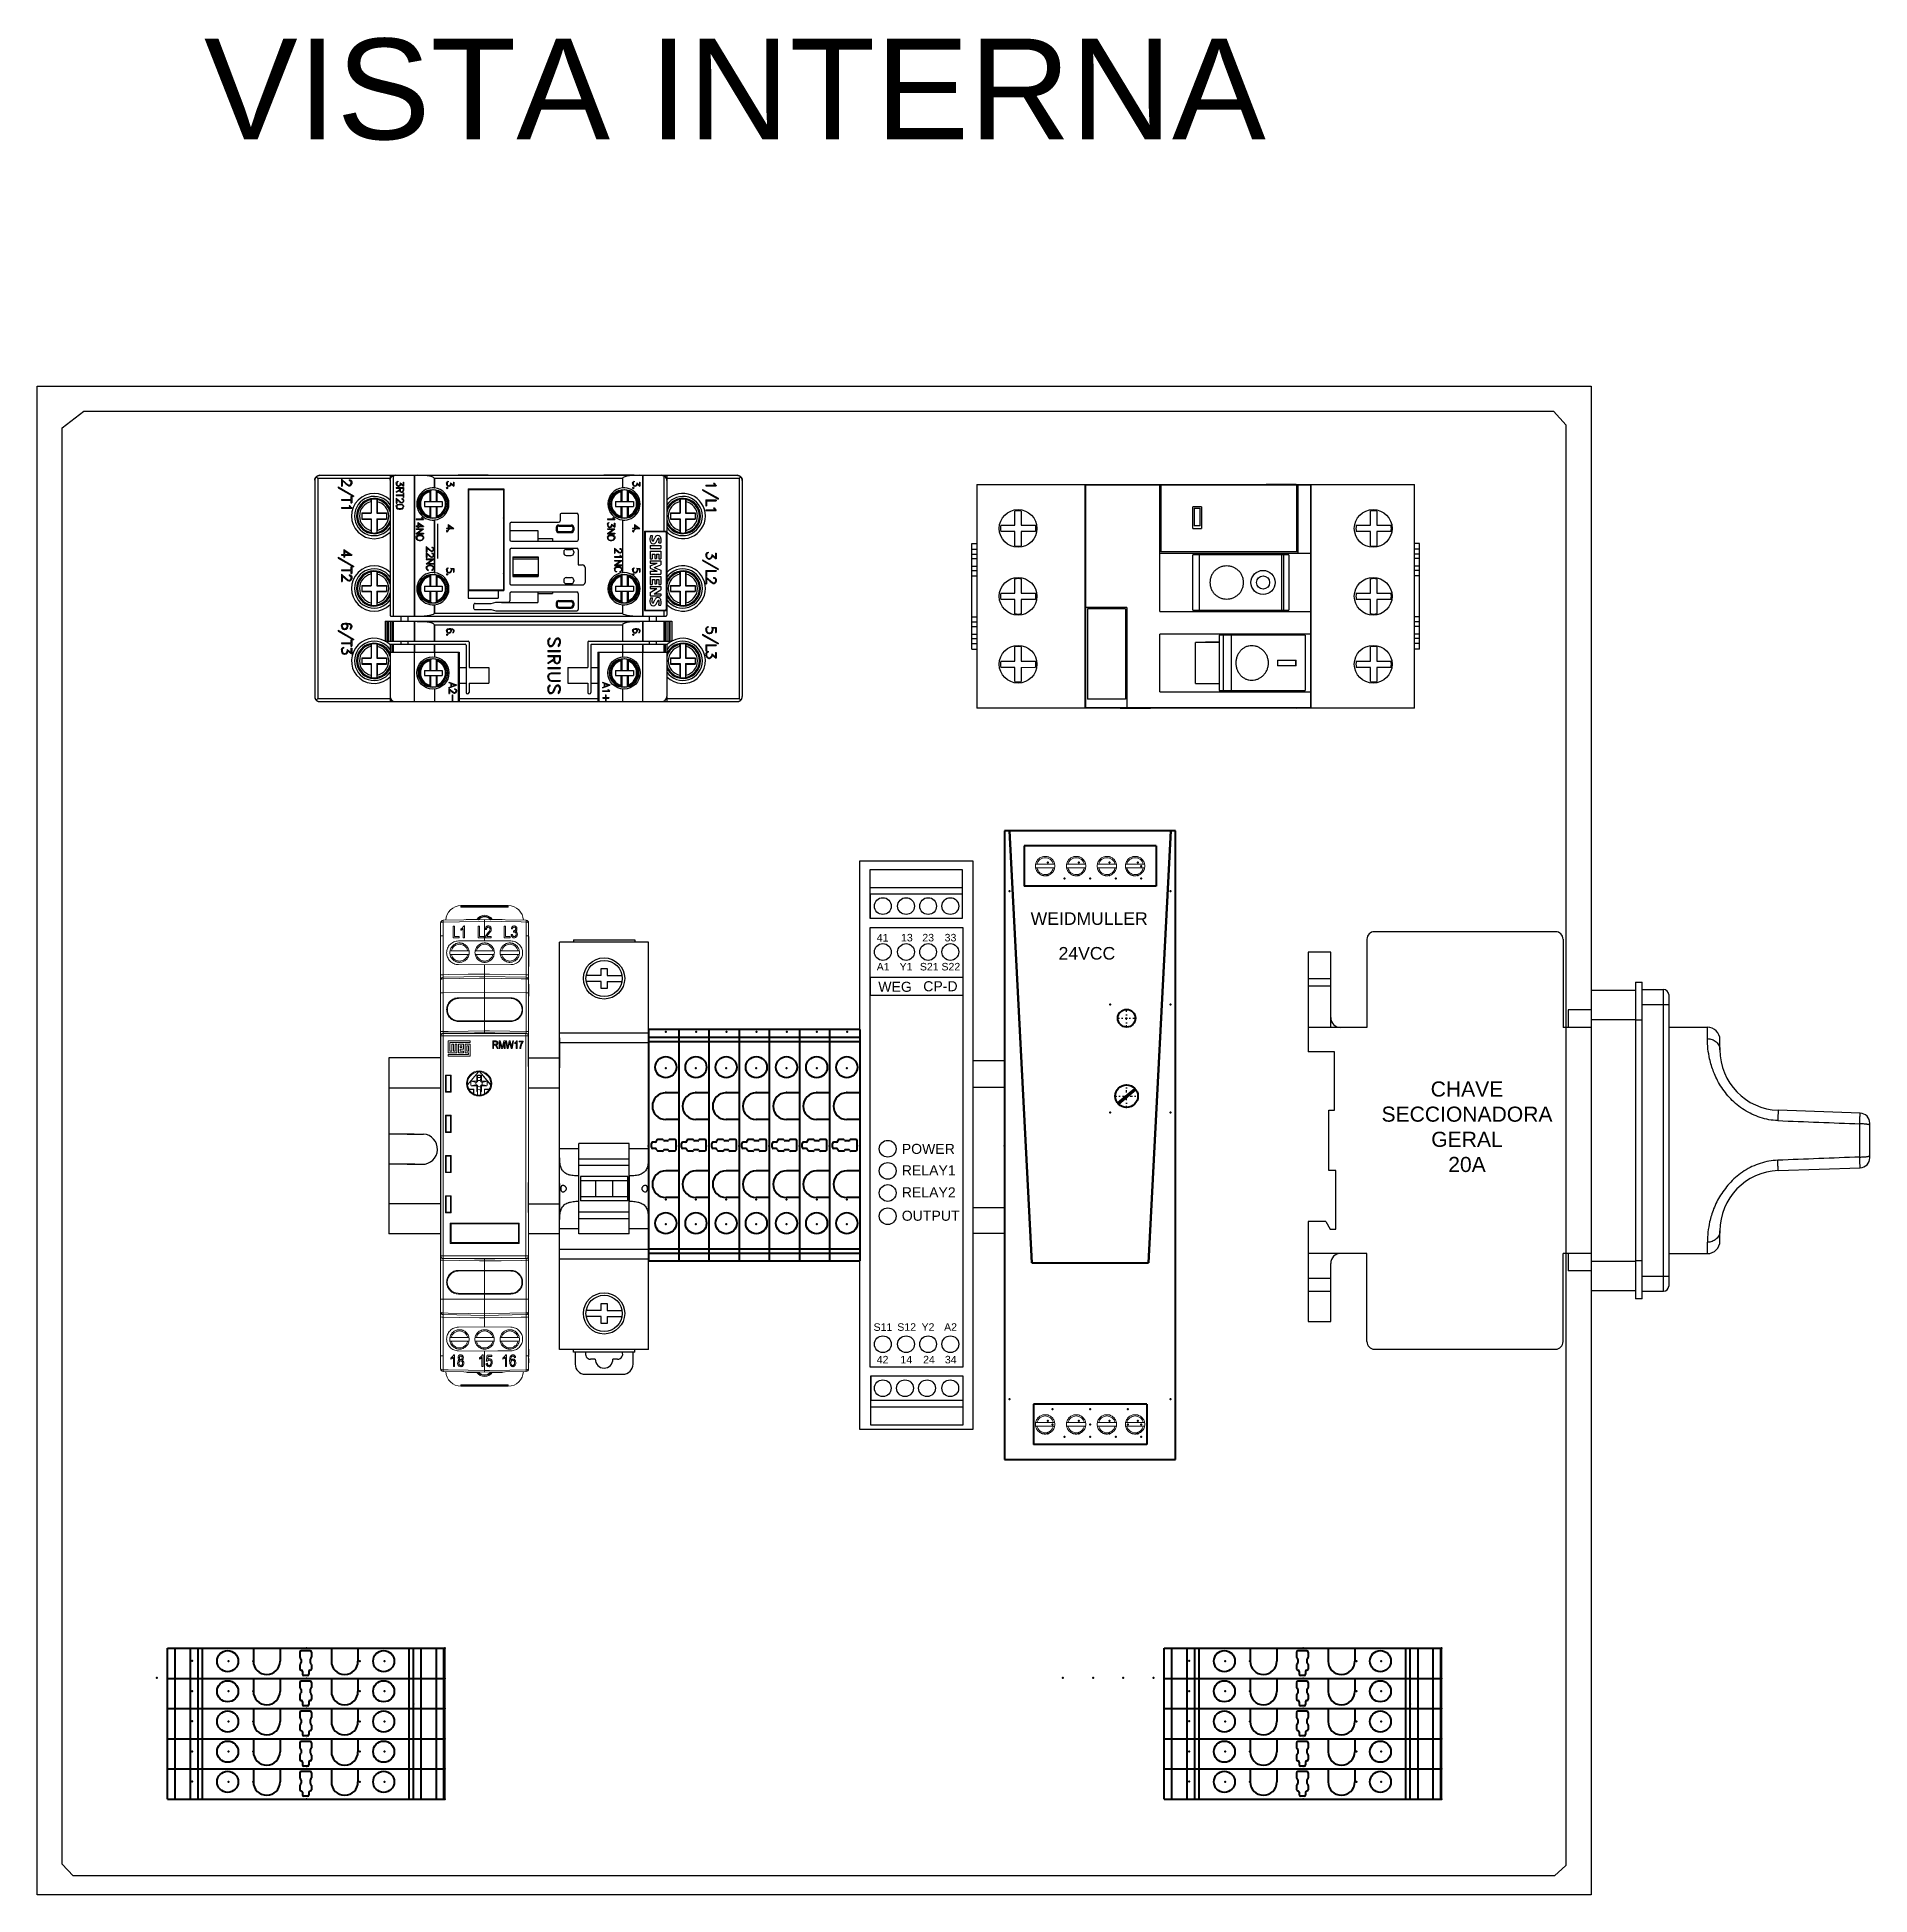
# Model space of a CAD drawing. Header units: millimetres. Extents: x -72 to 2978, y -1067 to 2817.
# Drawn here: x 2313 to 2677.4, y 1205.2 to 1574.5 of the extents above; entities that cross this region are included whole.
import ezdxf

# ---------------------------------------------------------------- set-up
doc = ezdxf.new("R2010")
doc.units = ezdxf.units.MM
doc.linetypes.add('Center', pattern=[1.5, 0.45, -0.5, 0.05, -0.5])
doc.linetypes.add('Dashed', pattern=[2, 1, -1])
doc.layers.add('00_COMPONENTS_1', color=7, linetype='Continuous')
doc.layers.add('10000_FRONT', color=7, linetype='Continuous')
for name, color, linetype, lineweight in [('2d ConnectionPoints', 7, 'Continuous', 50), ('AM_0', 7, 'Continuous', 50), ('AM_4', 3, 'Continuous', 25), ('AM_7', 7, 'Center', 25), ('AM_9', 6, 'Dashed', 25)]:
    doc.layers.add(name, color=color, linetype=linetype, lineweight=lineweight)
doc.styles.get("Standard").update_dxf_attribs({"font": 'arial.ttf'})

msp = doc.modelspace()

# ---------------------------------------------------------------- texts
at = {"color": 6, "insert": (2346.19, 1574.22), "char_height": 20, "attachment_point": 1}
msp.add_mtext_dynamic_manual_height_columns('{\\C256;VISTA INTERNA}', width=227.5814, gutter_width=12.5, heights=[0], dxfattribs=at)
at = {"attachment_point": 1}
for s, width, heights, insert, char_height in [('WEIDMULLER', 26.033, [0], (2510.55, 1400.51), 2.5), ('13', 2.2548, [0], (2484.78, 1396.22), 1.5), ('23', 2.2548, [0], (2489.01, 1396.22), 1.5), ('33', 2.2548, [0], (2493.45, 1396.22), 1.5), ('41', 2.2548, [0], (2479.95, 1396.2), 1.5), ('24VCC', 26.033, [0], (2516.11, 1393.61), 2.5), ('A1', 2.2548, [0], (2479.95, 1390.44), 1.5), ('Y1', 2.2548, [0], (2484.49, 1390.45), 1.5), ('S21', 2.2548, [0], (2488.53, 1390.45), 1.5), ('S22', 2.2548, [0], (2492.82, 1390.45), 1.5), ('WEG', 2.2548, [2.59], (2480.26, 1386.7), 2), ('CP-D', 2.2548, [2.59], (2489.2, 1386.81), 2), ('POWER', 3.8589, [0], (2484.93, 1354.47), 2), ('RELAY1', 3.8589, [0], (2484.93, 1350.21), 2), ('RELAY2', 3.8589, [0], (2484.93, 1345.83), 2), ('OUTPUT', 3.8589, [0], (2484.93, 1341.18), 2), ('S11', 2.2548, [0], (2479.32, 1318.79), 1.5), ('S12', 2.2548, [0], (2484.04, 1318.8), 1.5), ('Y2', 2.2548, [0], (2488.86, 1318.8), 1.5), ('A2', 2.2548, [0], (2493.34, 1318.8), 1.5), ('42', 2.2548, [0], (2479.95, 1312.31), 1.5), ('14', 2.2548, [0], (2484.67, 1312.32), 1.5), ('24', 2.2548, [0], (2489.17, 1312.32), 1.5), ('34', 2.2548, [0], (2493.5, 1312.32), 1.5)]:
    msp.add_mtext_dynamic_manual_height_columns(s, width=width, gutter_width=12.5, heights=heights, dxfattribs=dict(at, insert=insert, char_height=char_height))
at = {"color": 6, "insert": (2582.63, 1366.88), "char_height": 3, "attachment_point": 1, "rotation": 359.9957}
msp.add_mtext_dynamic_manual_height_columns('\\pxqc;{\\C256;CHAVE SECCIONADORA GERAL\\P20A}', width=29.3612, gutter_width=12.5, heights=[0], dxfattribs=at)

# ---------------------------------------------------------------- blocks, each defined once
blk = doc.blocks.new('4_1469470000_PART5_0_in_1469470000_0')
at = {"layer": 'AM_0'}
for p, q in [((25.87, 73.81), (22.43, 70.92)), ((26.07, 73.58), (22.63, 70.69))]:
    blk.add_line(p, q, dxfattribs=at)
blk = doc.blocks.new('5_1469470000_PART4_0_in_1469470000_0')
at = {"layer": 'AM_0'}
for p, q in [((0, 125), (0, 0)), ((0.97, 125), (0, 125)), ((0.97, 125), (5.4, 39.1)), ((28.6, 39.1), (33.03, 125)), ((34, 125), (33.03, 125)), ((34, 0), (34, 125)), ((5.4, 39.1), (28.6, 39.1)), ((28.25, 11), (5.75, 11)), ((5.75, 11), (5.75, 3)), ((28.25, 11), (28.25, 3)), ((28.25, 3), (5.75, 3)), ((0, 0), (34, 0))]:
    blk.add_line(p, q, dxfattribs=at)
blk = doc.blocks.new('6_1469470000_PART3_0_in_1469470000_0')
at = {"layer": 'AM_0'}
for p, q in [((33.03, 125), (0.97, 125)), ((5.4, 39.1), (0.97, 125)), ((30.1, 122), (3.9, 122)), ((3.9, 122), (3.9, 114)), ((33.03, 125), (28.6, 39.1)), ((30.1, 122), (30.1, 114)), ((30.1, 114), (3.9, 114)), ((5.4, 39.1), (28.6, 39.1))]:
    blk.add_line(p, q, dxfattribs=at)
for centre, radius in [((24.25, 87.75), 1.75), ((24.25, 72.25), 2.25)]:
    blk.add_circle(centre, radius, dxfattribs=at)
at = {"layer": 'AM_7'}
for p, q in [((24.25, 85.91), (24.25, 89.59)), ((22.41, 87.75), (26.09, 87.75)), ((24.25, 69.89), (24.25, 74.61)), ((21.89, 72.25), (26.61, 72.25))]:
    blk.add_line(p, q, dxfattribs=at)
blk = doc.blocks.new('7_1469470000_PART2_0_in_1469470000_0')
at = {"layer": 'AM_0'}
blk.add_circle((24.25, 87.75), 1.75, dxfattribs=at)

# ---------------------------------------------------------------- linework, layer by layer
for p, q in [((2313.02, 1505.15), (2622.01, 1505.15)), ((2313.02, 1205.15), (2313.02, 1505.15)), ((2622.01, 1505.15), (2622.01, 1205.15)), ((2402.7, 1487.4), (2396.7, 1487.4)), ((2431.7, 1487.4), (2425.7, 1487.4)), ((2534.35, 1485.49), (2528.35, 1485.49)), ((2563.35, 1485.59), (2557.35, 1485.59)), ((2392.71, 1470.87), (2392.71, 1477.72)), ((2396.7, 1442.4), (2402.7, 1442.4)), ((2425.7, 1442.4), (2431.7, 1442.4)), ((2586.86, 1441.09), (2499.86, 1441.09)), ((2528.35, 1441.09), (2534.35, 1441.09)), ((2557.35, 1441.19), (2563.35, 1441.09)), ((2476.59, 1410.75), (2499.09, 1410.75)), ((2476.59, 1297.65), (2476.59, 1410.75)), ((2499.09, 1410.75), (2499.09, 1297.65)), ((2478.66, 1404.15), (2478.66, 1405.47)), ((2478.66, 1405.47), (2496.96, 1405.47)), ((2478.66, 1404.15), (2496.96, 1404.15)), ((2478.66, 1404.15), (2478.66, 1399.26)), ((2478.66, 1387.59), (2497.08, 1387.59)), ((2478.66, 1387.59), (2478.66, 1384.01)), ((2478.66, 1384.01), (2497.08, 1384.01)), ((2410.74, 1369.82), (2410.74, 1375.82)), ((2416.89, 1375.58), (2416.89, 1369.58)), ((2434.59, 1369.58), (2434.59, 1375.58)), ((2476.59, 1376.8), (2476.59, 1370.8)), ((2499.09, 1376.8), (2499.09, 1370.8)), ((2386.57, 1356.43), (2389.35, 1356.43)), ((2393.24, 1346.82), (2393.24, 1340.82)), ((2410.74, 1340.82), (2410.71, 1346.82)), ((2416.89, 1346.58), (2416.89, 1340.58)), ((2434.59, 1340.58), (2434.59, 1346.58)), ((2476.59, 1347.8), (2476.59, 1341.8)), ((2478.77, 1308.33), (2478.77, 1303.44)), ((2497.07, 1303.44), (2478.77, 1303.44)), ((2497.07, 1302.12), (2478.77, 1302.12)), ((2497.07, 1303.44), (2497.07, 1302.12)), ((2499.09, 1297.65), (2476.59, 1297.65)), ((2622.01, 1205.15), (2313.02, 1205.15))]:
    msp.add_line(p, q)
at = {"color": 30, "true_color": 0xf8991e}
for p, q in [((2317.96, 1496.87), (2322.28, 1500.15)), ((2322.28, 1500.15), (2614.49, 1500.15)), ((2614.49, 1500.15), (2617, 1497.38)), ((2317.96, 1211.28), (2317.96, 1496.87)), ((2616.97, 1497.4), (2616.97, 1210.99)), ((2317.96, 1211.28), (2320.16, 1208.96)), ((2327.27, 1208.96), (2320.16, 1208.96)), ((2614.73, 1208.96), (2327.3, 1208.96)), ((2616.97, 1210.99), (2614.72, 1208.95))]:
    msp.add_line(p, q, dxfattribs=at)
at = {"color": 7, "linetype": 'Continuous', "lineweight": 15}
for p, q in [((2511.8, 1410.07), (2515.07, 1410.07)), ((2515.07, 1409.32), (2511.8, 1409.32)), ((2517.96, 1410.07), (2521.23, 1410.07)), ((2521.23, 1409.32), (2517.96, 1409.32)), ((2524.08, 1410.07), (2527.34, 1410.07)), ((2527.34, 1409.32), (2524.08, 1409.32)), ((2529.69, 1410.07), (2532.95, 1410.07)), ((2532.95, 1409.32), (2529.69, 1409.32)), ((2397.29, 1401.84), (2406.69, 1401.84)), ((2397.29, 1401.74), (2397.29, 1401.84)), ((2397.29, 1401.74), (2406.69, 1401.74)), ((2397.29, 1401.74), (2397.29, 1401.54)), ((2406.69, 1401.54), (2397.29, 1401.54)), ((2406.69, 1401.74), (2406.69, 1401.84)), ((2406.69, 1401.74), (2406.69, 1401.54)), ((2393.24, 1395.81), (2393.24, 1398.42)), ((2393.73, 1398.92), (2401.99, 1399.06)), ((2393.73, 1398.58), (2393.73, 1395.83)), ((2395.74, 1397.77), (2395.98, 1397.77)), ((2397.84, 1397.8), (2397.99, 1397.8)), ((2398.49, 1399.11), (2400.47, 1399.11)), ((2400.7, 1397.77), (2400.94, 1397.77)), ((2401.99, 1399.06), (2410.25, 1398.92)), ((2401.99, 1398.73), (2401.99, 1395.84)), ((2402.35, 1397.08), (2402.11, 1397.11)), ((2403.51, 1399.11), (2405.49, 1399.11)), ((2405.89, 1397.77), (2406.13, 1397.77)), ((2410.25, 1395.83), (2410.25, 1398.58)), ((2410.74, 1398.42), (2410.74, 1395.81)), ((2393.24, 1388.08), (2393.24, 1395.81)), ((2393.73, 1395.83), (2393.73, 1388.1)), ((2395.37, 1392.86), (2398.63, 1392.86)), ((2396.94, 1395.46), (2395.74, 1395.46)), ((2395.98, 1395.73), (2396.94, 1395.73)), ((2396.94, 1395.73), (2396.94, 1395.46)), ((2397.99, 1395.46), (2397.75, 1395.46)), ((2400.37, 1392.86), (2403.63, 1392.86)), ((2401.9, 1395.73), (2401.9, 1395.46)), ((2401.99, 1395.84), (2401.99, 1394.86)), ((2401.99, 1394.86), (2407.21, 1394.81)), ((2403.31, 1395.73), (2403.31, 1395.46)), ((2405.37, 1392.86), (2408.63, 1392.86)), ((2407.09, 1395.46), (2405.89, 1395.46)), ((2406.13, 1395.73), (2407.09, 1395.73)), ((2407.09, 1395.73), (2407.09, 1395.46)), ((2407.27, 1396.09), (2407.51, 1396.12)), ((2410.25, 1388.1), (2410.25, 1395.83)), ((2410.74, 1395.81), (2410.74, 1388.08)), ((2410.75, 1395.72), (2410.74, 1395.72)), ((2410.75, 1395.72), (2410.75, 1391.05)), ((2398.63, 1392.11), (2395.37, 1392.11)), ((2401.99, 1390.07), (2396.77, 1390.11)), ((2403.63, 1392.11), (2400.37, 1392.11)), ((2401.99, 1390.07), (2407.21, 1390.11)), ((2401.99, 1390.07), (2401.99, 1388.24)), ((2408.63, 1392.11), (2405.37, 1392.11)), ((2410.75, 1391.05), (2410.74, 1391.05)), ((2410.75, 1390.38), (2410.74, 1390.38)), ((2410.75, 1389.72), (2410.74, 1389.72)), ((2410.75, 1391.05), (2410.75, 1390.38)), ((2410.75, 1390.38), (2410.75, 1389.72)), ((2393.24, 1384.51), (2393.24, 1387.12)), ((2393.73, 1387.62), (2401.99, 1387.76)), ((2393.73, 1387.28), (2393.73, 1384.53)), ((2401.99, 1387.76), (2410.25, 1387.62)), ((2401.99, 1387.43), (2401.99, 1384.54)), ((2410.25, 1384.53), (2410.25, 1387.28)), ((2410.74, 1387.12), (2410.74, 1384.51)), ((2410.75, 1386.22), (2410.74, 1386.22)), ((2410.75, 1383.82), (2410.75, 1386.22)), ((2393.24, 1376.78), (2393.24, 1384.51)), ((2393.73, 1384.53), (2401.99, 1384.54)), ((2393.73, 1384.53), (2393.73, 1376.8)), ((2394.54, 1381.78), (2394.54, 1380.6)), ((2394.61, 1381.51), (2394.54, 1381.51)), ((2394.7, 1382.16), (2394.83, 1382.16)), ((2394.8, 1382.41), (2394.97, 1382.41)), ((2401.99, 1383.56), (2396.77, 1383.51)), ((2401.99, 1383.41), (2396.77, 1383.36)), ((2401.99, 1384.54), (2401.99, 1383.56)), ((2410.25, 1384.53), (2401.99, 1384.54)), ((2401.99, 1383.56), (2407.21, 1383.51)), ((2401.99, 1378.9), (2401.99, 1383.41)), ((2407.28, 1383.36), (2401.99, 1383.41)), ((2408.95, 1382.53), (2409.08, 1382.53)), ((2409.19, 1382.15), (2409.19, 1382.33)), ((2409.44, 1380.58), (2409.44, 1381.75)), ((2410.25, 1376.8), (2410.25, 1384.53)), ((2410.74, 1384.51), (2410.74, 1376.78)), ((2410.75, 1383.82), (2410.74, 1383.82)), ((2394.97, 1379.9), (2394.84, 1379.9)), ((2401.99, 1378.9), (2396.77, 1378.95)), ((2401.99, 1378.77), (2396.77, 1378.81)), ((2407.28, 1378.95), (2401.99, 1378.9)), ((2401.99, 1378.77), (2407.21, 1378.81)), ((2401.99, 1378.77), (2401.99, 1376.94)), ((2409.07, 1379.78), (2408.95, 1379.78)), ((2393.27, 1375.93), (2393.24, 1375.96)), ((2393.24, 1375.96), (2393.24, 1332.16)), ((2393.24, 1375.82), (2393.24, 1332.31)), ((2393.77, 1375.93), (2393.27, 1375.93)), ((2393.27, 1332.19), (2393.27, 1375.93)), ((2393.74, 1376.46), (2393.77, 1376.43)), ((2399.99, 1376.46), (2393.74, 1376.46)), ((2393.77, 1375.93), (2393.77, 1376.43)), ((2393.77, 1376.43), (2410.21, 1376.43)), ((2410.21, 1375.93), (2393.77, 1375.93)), ((2393.77, 1375.93), (2393.77, 1332.19)), ((2399.1, 1374.93), (2394.77, 1374.93)), ((2394.77, 1374.93), (2394.77, 1372.6)), ((2395.1, 1374.6), (2399.1, 1374.6)), ((2395.1, 1372.93), (2395.1, 1374.6)), ((2395.77, 1374.27), (2395.44, 1374.27)), ((2395.44, 1374.27), (2395.44, 1372.93)), ((2395.77, 1372.93), (2395.77, 1374.27)), ((2396.1, 1374.27), (2396.1, 1372.93)), ((2396.44, 1374.27), (2396.1, 1374.27)), ((2396.44, 1372.6), (2396.44, 1374.27)), ((2396.77, 1374.27), (2396.77, 1372.6)), ((2397.77, 1374.27), (2396.77, 1374.27)), ((2397.77, 1373.27), (2397.77, 1374.27)), ((2398.1, 1374.27), (2398.1, 1372.6)), ((2399.1, 1374.27), (2398.1, 1374.27)), ((2399.1, 1374.6), (2399.1, 1374.93)), ((2399.1, 1371.93), (2399.1, 1374.27)), ((2399.78, 1376.45), (2399.78, 1376.44)), ((2399.99, 1376.45), (2399.78, 1376.45)), ((2399.78, 1376.44), (2399.78, 1376.45)), ((2399.78, 1376.44), (2404.2, 1376.44)), ((2399.99, 1376.53), (2401.99, 1376.56)), ((2399.99, 1376.44), (2399.99, 1376.53)), ((2401.99, 1376.56), (2401.99, 1376.44)), ((2401.99, 1376.56), (2403.99, 1376.53)), ((2403.61, 1373.43), (2403.61, 1374.93)), ((2403.61, 1374.93), (2404.17, 1374.93)), ((2403.77, 1374.76), (2403.77, 1374.27)), ((2404.18, 1374.76), (2403.77, 1374.76)), ((2403.77, 1374.27), (2404.14, 1374.27)), ((2403.97, 1374.09), (2403.77, 1374.09)), ((2403.77, 1374.09), (2403.77, 1373.43)), ((2403.99, 1376.53), (2403.99, 1376.44)), ((2410.24, 1376.46), (2403.99, 1376.46)), ((2404.2, 1376.45), (2403.99, 1376.45)), ((2404.2, 1376.44), (2404.2, 1376.45)), ((2404.2, 1376.44), (2404.2, 1376.45)), ((2404.86, 1374.93), (2405.1, 1374.93)), ((2404.86, 1373.43), (2404.86, 1374.93)), ((2405.02, 1374.74), (2405.02, 1373.43)), ((2405.37, 1373.43), (2405.02, 1374.74)), ((2405.1, 1374.93), (2405.4, 1373.87)), ((2405.52, 1373.89), (2405.83, 1374.93)), ((2405.89, 1374.67), (2405.53, 1373.43)), ((2405.83, 1374.93), (2406.05, 1374.93)), ((2405.89, 1373.43), (2405.89, 1374.67)), ((2406.05, 1374.93), (2406.05, 1373.43)), ((2406.5, 1373.43), (2406.19, 1374.93)), ((2406.19, 1374.93), (2406.35, 1374.93)), ((2406.35, 1374.93), (2406.53, 1373.95)), ((2406.64, 1373.92), (2406.88, 1374.93)), ((2406.94, 1374.58), (2406.68, 1373.43)), ((2406.88, 1374.93), (2407.09, 1374.93)), ((2407.01, 1374.58), (2406.97, 1374.75)), ((2407.27, 1373.43), (2407.01, 1374.58)), ((2407.09, 1374.93), (2407.27, 1374.17)), ((2407.42, 1373.97), (2407.61, 1374.93)), ((2407.76, 1374.93), (2407.44, 1373.43)), ((2407.61, 1374.93), (2407.76, 1374.93)), ((2407.98, 1374.39), (2407.98, 1374.56)), ((2408.29, 1373.43), (2408.29, 1374.62)), ((2408.34, 1374.95), (2408.45, 1374.95)), ((2408.45, 1374.95), (2408.45, 1373.43)), ((2408.83, 1374.74), (2408.83, 1374.91)), ((2408.83, 1374.91), (2409.63, 1374.91)), ((2409.48, 1374.74), (2408.83, 1374.74)), ((2409.63, 1374.91), (2409.63, 1374.77)), ((2410.21, 1376.43), (2410.24, 1376.46)), ((2410.21, 1375.93), (2410.21, 1376.43)), ((2410.21, 1332.19), (2410.21, 1375.93)), ((2410.71, 1375.93), (2410.21, 1375.93)), ((2410.74, 1375.96), (2410.71, 1375.93)), ((2410.71, 1375.93), (2410.71, 1332.19)), ((2410.74, 1332.16), (2410.74, 1375.96)), ((2410.74, 1332.31), (2410.74, 1375.82)), ((2394.77, 1372.6), (2396.44, 1372.6)), ((2394.77, 1372.27), (2394.77, 1371.93)), ((2398.77, 1372.27), (2394.77, 1372.27)), ((2394.77, 1371.93), (2399.1, 1371.93)), ((2395.44, 1372.93), (2395.1, 1372.93)), ((2396.1, 1372.93), (2395.77, 1372.93)), ((2396.77, 1372.6), (2397.77, 1372.6)), ((2397.1, 1373.93), (2397.1, 1373.6)), ((2397.44, 1373.93), (2397.1, 1373.93)), ((2397.1, 1373.6), (2397.44, 1373.6)), ((2397.1, 1372.93), (2397.1, 1373.27)), ((2397.1, 1373.27), (2397.77, 1373.27)), ((2397.77, 1372.93), (2397.1, 1372.93)), ((2397.44, 1373.6), (2397.44, 1373.93)), ((2397.77, 1372.6), (2397.77, 1372.93)), ((2398.1, 1372.6), (2398.77, 1372.6)), ((2398.77, 1373.93), (2398.44, 1373.93)), ((2398.44, 1373.93), (2398.44, 1372.93)), ((2398.44, 1372.93), (2398.77, 1372.93)), ((2398.77, 1372.93), (2398.77, 1373.93)), ((2398.77, 1372.6), (2398.77, 1372.27)), ((2403.77, 1373.43), (2403.61, 1373.43)), ((2404.53, 1373.43), (2404.35, 1373.75)), ((2404.49, 1373.84), (2404.71, 1373.43)), ((2404.71, 1373.43), (2404.53, 1373.43)), ((2405.02, 1373.43), (2404.86, 1373.43)), ((2405.53, 1373.43), (2405.37, 1373.43)), ((2405.4, 1373.87), (2405.46, 1373.65)), ((2406.05, 1373.43), (2405.89, 1373.43)), ((2406.68, 1373.43), (2406.5, 1373.43)), ((2406.58, 1373.64), (2406.64, 1373.92)), ((2407.44, 1373.43), (2407.27, 1373.43)), ((2408.45, 1373.43), (2408.29, 1373.43)), ((2409.17, 1373.43), (2409.01, 1373.43)), ((2394.24, 1368.16), (2395.34, 1368.16)), ((2394.24, 1364.76), (2394.24, 1368.16)), ((2394.35, 1368.05), (2394.32, 1368.09)), ((2394.32, 1368.09), (2394.32, 1364.84)), ((2395.27, 1368.09), (2394.32, 1368.09)), ((2394.35, 1368.05), (2394.35, 1364.87)), ((2395.23, 1368.05), (2394.35, 1368.05)), ((2395.23, 1368.05), (2395.27, 1368.09)), ((2395.23, 1364.87), (2395.23, 1368.05)), ((2395.27, 1364.84), (2395.27, 1368.09)), ((2395.34, 1368.16), (2395.34, 1364.76)), ((2398.59, 1366.2), (2400.77, 1368.77)), ((2398.61, 1366.19), (2400.78, 1368.76)), ((2400.25, 1366.94), (2399.33, 1366.92)), ((2400.36, 1366.99), (2400.25, 1366.94)), ((2400.25, 1366.94), (2400.3, 1366.69)), ((2400.41, 1367.11), (2400.36, 1366.99)), ((2400.36, 1366.99), (2400.56, 1366.8)), ((2400.43, 1368.03), (2400.41, 1367.11)), ((2400.41, 1367.11), (2400.66, 1367.05)), ((2400.56, 1368.09), (2400.56, 1368.06)), ((2400.59, 1368.07), (2400.59, 1367.66)), ((2400.78, 1368.76), (2400.77, 1368.77)), ((2401.02, 1368.77), (2401.01, 1368.76)), ((2401.01, 1368.76), (2403.17, 1366.19)), ((2401.02, 1368.77), (2403.19, 1366.2)), ((2401.37, 1367.11), (2401.12, 1367.05)), ((2401.19, 1367.66), (2401.19, 1368.07)), ((2401.23, 1368.06), (2401.23, 1368.09)), ((2401.42, 1366.99), (2401.23, 1366.8)), ((2401.37, 1367.11), (2401.35, 1368.03)), ((2401.42, 1366.99), (2401.37, 1367.11)), ((2401.54, 1366.94), (2401.42, 1366.99)), ((2401.54, 1366.94), (2401.48, 1366.69)), ((2402.46, 1366.92), (2401.54, 1366.94)), ((2403.13, 1367.16), (2403.29, 1367.16)), ((2403.16, 1367.06), (2403.32, 1367.06)), ((2395.34, 1364.76), (2394.24, 1364.76)), ((2394.35, 1364.87), (2394.32, 1364.84)), ((2394.32, 1364.84), (2395.27, 1364.84)), ((2394.35, 1364.87), (2395.23, 1364.87)), ((2395.23, 1364.87), (2395.27, 1364.84)), ((2398.59, 1366.2), (2398.61, 1366.19)), ((2398.89, 1365.33), (2398.88, 1365.31)), ((2399.79, 1365.31), (2398.88, 1365.31)), ((2399.81, 1365.33), (2398.89, 1365.33)), ((2399.33, 1366), (2400.25, 1365.98)), ((2399.79, 1365.31), (2399.81, 1365.33)), ((2399.79, 1364.42), (2399.79, 1365.31)), ((2399.79, 1364.42), (2399.81, 1364.44)), ((2399.81, 1364.44), (2399.81, 1365.33)), ((2400.25, 1365.98), (2400.3, 1366.23)), ((2400.25, 1365.98), (2400.36, 1365.93)), ((2400.36, 1365.93), (2400.56, 1366.13)), ((2400.36, 1365.93), (2400.41, 1365.82)), ((2400.41, 1365.82), (2400.66, 1365.87)), ((2400.41, 1365.82), (2400.43, 1364.9)), ((2400.56, 1364.86), (2400.56, 1364.19)), ((2400.59, 1365.27), (2400.59, 1364.17)), ((2401.37, 1365.82), (2401.12, 1365.87)), ((2401.19, 1364.17), (2401.19, 1365.27)), ((2401.42, 1365.93), (2401.23, 1366.13)), ((2401.23, 1364.19), (2401.23, 1364.86)), ((2401.35, 1364.9), (2401.37, 1365.82)), ((2401.37, 1365.82), (2401.42, 1365.93)), ((2401.42, 1365.93), (2401.54, 1365.98)), ((2401.54, 1365.98), (2401.48, 1366.23)), ((2401.54, 1365.98), (2402.46, 1366)), ((2401.97, 1365.33), (2401.97, 1364.44)), ((2402.89, 1365.33), (2401.97, 1365.33)), ((2401.99, 1365.31), (2401.97, 1365.33)), ((2401.97, 1364.44), (2401.99, 1364.42)), ((2402.9, 1365.31), (2401.99, 1365.31)), ((2401.99, 1365.31), (2401.99, 1364.42)), ((2403.29, 1365.76), (2403.13, 1365.76)), ((2403.32, 1365.86), (2403.16, 1365.86)), ((2403.17, 1366.19), (2403.19, 1366.2)), ((2394.24, 1360.16), (2395.34, 1360.16)), ((2394.24, 1356.76), (2394.24, 1360.16)), ((2394.35, 1360.05), (2394.32, 1360.09)), ((2394.32, 1360.09), (2394.32, 1356.84)), ((2395.27, 1360.09), (2394.32, 1360.09)), ((2394.35, 1360.05), (2394.35, 1356.87)), ((2395.23, 1360.05), (2394.35, 1360.05)), ((2395.23, 1360.05), (2395.27, 1360.09)), ((2395.23, 1356.87), (2395.23, 1360.05)), ((2395.27, 1356.84), (2395.27, 1360.09)), ((2395.34, 1360.16), (2395.34, 1356.76)), ((2395.34, 1356.76), (2394.24, 1356.76)), ((2394.35, 1356.87), (2394.32, 1356.84)), ((2394.32, 1356.84), (2395.27, 1356.84)), ((2394.35, 1356.87), (2395.23, 1356.87)), ((2395.23, 1356.87), (2395.27, 1356.84)), ((2394.24, 1348.76), (2394.24, 1352.16)), ((2394.24, 1352.16), (2395.34, 1352.16)), ((2394.35, 1352.05), (2394.32, 1352.09)), ((2394.32, 1352.09), (2394.32, 1348.84)), ((2395.27, 1352.09), (2394.32, 1352.09)), ((2394.35, 1352.05), (2394.35, 1348.87)), ((2395.23, 1352.05), (2394.35, 1352.05)), ((2395.23, 1352.05), (2395.27, 1352.09)), ((2395.23, 1348.87), (2395.23, 1352.05)), ((2395.27, 1348.84), (2395.27, 1352.09)), ((2395.34, 1352.16), (2395.34, 1348.76)), ((2395.34, 1348.76), (2394.24, 1348.76)), ((2394.35, 1348.87), (2394.32, 1348.84)), ((2394.32, 1348.84), (2395.27, 1348.84)), ((2394.35, 1348.87), (2395.23, 1348.87)), ((2395.23, 1348.87), (2395.27, 1348.84)), ((2394.24, 1344.16), (2395.34, 1344.16)), ((2394.24, 1340.76), (2394.24, 1344.16)), ((2394.35, 1344.05), (2394.32, 1344.09)), ((2395.27, 1344.09), (2394.32, 1344.09)), ((2394.32, 1344.09), (2394.32, 1340.84)), ((2394.35, 1340.87), (2394.32, 1340.84)), ((2394.32, 1340.84), (2395.27, 1340.84)), ((2395.23, 1344.05), (2394.35, 1344.05)), ((2394.35, 1344.05), (2394.35, 1340.87)), ((2394.35, 1340.87), (2395.23, 1340.87)), ((2395.23, 1344.05), (2395.27, 1344.09)), ((2395.23, 1340.87), (2395.23, 1344.05)), ((2395.23, 1340.87), (2395.27, 1340.84)), ((2395.27, 1340.84), (2395.27, 1344.09)), ((2395.34, 1344.16), (2395.34, 1340.76)), ((2395.34, 1340.76), (2394.24, 1340.76)), ((2408.87, 1338.69), (2395.17, 1338.69)), ((2395.17, 1338.69), (2395.17, 1334.69)), ((2408.72, 1338.54), (2395.32, 1338.54)), ((2395.32, 1338.54), (2395.32, 1334.84)), ((2408.72, 1334.84), (2408.72, 1338.54)), ((2408.87, 1334.69), (2408.87, 1338.69)), ((2395.17, 1334.69), (2408.87, 1334.69)), ((2395.32, 1334.84), (2408.72, 1334.84)), ((2393.24, 1332.16), (2393.27, 1332.19)), ((2393.24, 1323.61), (2393.24, 1331.34)), ((2393.77, 1332.19), (2393.27, 1332.19)), ((2393.73, 1331.32), (2393.73, 1323.59)), ((2393.77, 1331.69), (2393.74, 1331.66)), ((2393.74, 1331.66), (2399.99, 1331.66)), ((2393.77, 1332.19), (2410.21, 1332.19)), ((2393.77, 1331.69), (2393.77, 1332.19)), ((2410.21, 1331.69), (2393.77, 1331.69)), ((2399.78, 1331.68), (2399.78, 1331.67)), ((2404.2, 1331.68), (2399.78, 1331.68)), ((2399.78, 1331.67), (2399.78, 1331.68)), ((2399.78, 1331.67), (2399.99, 1331.67)), ((2399.99, 1331.6), (2399.99, 1331.68)), ((2401.99, 1331.56), (2399.99, 1331.6)), ((2401.99, 1331.68), (2401.99, 1331.56)), ((2403.99, 1331.6), (2401.99, 1331.56)), ((2401.99, 1331.18), (2401.99, 1329.36)), ((2403.99, 1331.68), (2403.99, 1331.6)), ((2403.99, 1331.67), (2404.2, 1331.67)), ((2403.99, 1331.66), (2410.24, 1331.66)), ((2404.2, 1331.67), (2404.2, 1331.68)), ((2404.2, 1331.67), (2404.2, 1331.68)), ((2410.71, 1332.19), (2410.21, 1332.19)), ((2410.21, 1331.69), (2410.21, 1332.19)), ((2410.24, 1331.66), (2410.21, 1331.69)), ((2410.25, 1323.59), (2410.25, 1331.32)), ((2410.71, 1332.19), (2410.74, 1332.16)), ((2410.74, 1331.34), (2410.74, 1323.61)), ((2394.54, 1327.55), (2394.54, 1326.37)), ((2394.91, 1328.35), (2395.03, 1328.34)), ((2396.7, 1329.18), (2401.99, 1329.22)), ((2401.99, 1329.36), (2396.77, 1329.31)), ((2401.99, 1329.36), (2407.21, 1329.31)), ((2401.99, 1329.22), (2401.99, 1324.72)), ((2401.99, 1329.22), (2407.21, 1329.18)), ((2409.01, 1328.22), (2409.14, 1328.22)), ((2409.19, 1327.9), (2409.19, 1328.15)), ((2409.19, 1325.73), (2409.19, 1326.04)), ((2409.37, 1326.61), (2409.44, 1326.61)), ((2409.44, 1326.35), (2409.44, 1327.52)), ((2393.24, 1321.01), (2393.24, 1323.61)), ((2393.73, 1323.59), (2401.99, 1323.58)), ((2393.73, 1323.59), (2393.73, 1320.84)), ((2394.79, 1325.96), (2394.7, 1325.96)), ((2395.03, 1325.6), (2394.9, 1325.59)), ((2396.7, 1324.76), (2401.99, 1324.72)), ((2401.99, 1324.57), (2396.77, 1324.61)), ((2401.99, 1324.72), (2407.21, 1324.76)), ((2401.99, 1324.57), (2407.21, 1324.61)), ((2401.99, 1324.57), (2401.99, 1323.58)), ((2410.25, 1323.59), (2401.99, 1323.58)), ((2401.99, 1323.58), (2401.99, 1320.69)), ((2409.18, 1325.72), (2409.01, 1325.72)), ((2410.25, 1320.84), (2410.25, 1323.59)), ((2410.74, 1323.61), (2410.74, 1321.01)), ((2393.24, 1312.31), (2393.24, 1320.04)), ((2401.99, 1320.36), (2393.73, 1320.51)), ((2393.73, 1320.02), (2393.73, 1312.29)), ((2410.25, 1320.51), (2401.99, 1320.36)), ((2401.99, 1319.88), (2401.99, 1318.06)), ((2410.25, 1312.29), (2410.25, 1320.02)), ((2410.74, 1320.04), (2410.74, 1312.31)), ((2395.35, 1315.97), (2398.62, 1315.97)), ((2398.62, 1315.22), (2395.35, 1315.22)), ((2401.99, 1318.06), (2396.77, 1318.01)), ((2400.35, 1315.97), (2403.62, 1315.97)), ((2403.62, 1315.22), (2400.35, 1315.22)), ((2401.99, 1318.06), (2407.21, 1318.01)), ((2405.35, 1315.97), (2408.62, 1315.97)), ((2408.62, 1315.22), (2405.35, 1315.22)), ((2393.24, 1309.71), (2393.24, 1312.31)), ((2393.73, 1312.29), (2393.73, 1309.54)), ((2395.87, 1312.53), (2396.02, 1312.53)), ((2401.99, 1313.27), (2396.77, 1313.31)), ((2401.53, 1312.53), (2401.68, 1312.53)), ((2401.99, 1313.27), (2401.99, 1312.28)), ((2401.99, 1312.28), (2401.99, 1309.39)), ((2402.55, 1311.26), (2402.31, 1311.29)), ((2403.42, 1312.47), (2403.42, 1312.2)), ((2406.2, 1312.53), (2406.36, 1312.53)), ((2408.16, 1311.96), (2407.92, 1311.93)), ((2410.25, 1309.54), (2410.25, 1312.29)), ((2410.75, 1313.69), (2410.74, 1313.69)), ((2410.75, 1313.66), (2410.74, 1313.66)), ((2410.75, 1312.36), (2410.74, 1312.36)), ((2410.75, 1312.34), (2410.74, 1312.34)), ((2410.75, 1312.32), (2410.74, 1312.32)), ((2410.74, 1312.31), (2410.74, 1309.71)), ((2410.75, 1312.19), (2410.74, 1312.19)), ((2410.75, 1312.13), (2410.74, 1312.13)), ((2410.75, 1311.84), (2410.74, 1311.84)), ((2410.75, 1311.81), (2410.74, 1311.81)), ((2410.75, 1312.36), (2410.75, 1313.66)), ((2410.75, 1312.13), (2410.75, 1312.19)), ((2410.75, 1310.9), (2410.75, 1311.81)), ((2401.99, 1309.06), (2393.73, 1309.21)), ((2396.02, 1310.19), (2395.78, 1310.19)), ((2400.47, 1309.02), (2398.49, 1309.02)), ((2401.68, 1310.19), (2401.44, 1310.19)), ((2410.25, 1309.21), (2401.99, 1309.06)), ((2402.28, 1310.82), (2402.52, 1310.85)), ((2405.49, 1309.02), (2403.51, 1309.02)), ((2406.36, 1310.19), (2406.12, 1310.19)), ((2410.75, 1310.9), (2410.74, 1310.9)), ((2410.75, 1310.83), (2410.74, 1310.83)), ((2410.75, 1310.49), (2410.74, 1310.49)), ((2410.75, 1310.39), (2410.74, 1310.39)), ((2410.75, 1310.16), (2410.74, 1310.16)), ((2397.29, 1306.59), (2406.69, 1306.59)), ((2397.29, 1306.39), (2397.29, 1306.59)), ((2406.69, 1306.39), (2397.29, 1306.39)), ((2397.29, 1306.39), (2397.29, 1306.29)), ((2406.69, 1306.29), (2397.29, 1306.29)), ((2406.69, 1306.39), (2406.69, 1306.59)), ((2406.69, 1306.39), (2406.69, 1306.29)), ((2511.8, 1299.07), (2515.07, 1299.07)), ((2515.07, 1298.32), (2511.8, 1298.32)), ((2517.96, 1299.07), (2521.23, 1299.07)), ((2521.23, 1298.32), (2517.96, 1298.32)), ((2524.08, 1299.07), (2527.34, 1299.07)), ((2527.34, 1298.32), (2524.08, 1298.32)), ((2529.69, 1299.07), (2532.95, 1299.07)), ((2532.95, 1298.32), (2529.69, 1298.32))]:
    msp.add_line(p, q, dxfattribs=at)
at = {"color": 102, "linetype": 'Continuous', "lineweight": 15}
for p, q in [((2398.49, 1399), (2398.49, 1399.11)), ((2405.49, 1399.11), (2405.49, 1399)), ((2401.99, 1383.41), (2401.99, 1383.56)), ((2409.24, 1382.04), (2409.24, 1382.24)), ((2394.74, 1380.35), (2394.74, 1380.05)), ((2401.99, 1378.77), (2401.99, 1378.9)), ((2409.24, 1380.09), (2409.24, 1380.26)), ((2394.74, 1328.04), (2394.74, 1327.86)), ((2394.74, 1326.08), (2394.74, 1325.96)), ((2401.99, 1329.36), (2401.99, 1329.22)), ((2409.24, 1327.78), (2409.24, 1328.08)), ((2401.99, 1324.72), (2401.99, 1324.57)), ((2397.17, 1312.29), (2397.3, 1312.29)), ((2407.67, 1312.29), (2407.55, 1312.29)), ((2398.49, 1309.02), (2398.49, 1309.12)), ((2405.49, 1309.12), (2405.49, 1309.02))]:
    msp.add_line(p, q, dxfattribs=at)
at = {"color": 7}
for p, q in [((2614.91, 1396.65), (2578.91, 1396.65)), ((2565.71, 1392.6), (2565.71, 1372.8)), ((2570.21, 1392.6), (2565.71, 1392.6)), ((2570.21, 1377.6), (2570.21, 1392.6)), ((2577.41, 1395.15), (2577.41, 1377.6)), ((2616.41, 1395.15), (2616.41, 1377.6)), ((2570.21, 1387.3), (2565.71, 1387.3)), ((2570.21, 1385.8), (2565.71, 1385.8)), ((2630.81, 1386.65), (2632.11, 1386.65)), ((2630.81, 1386.65), (2630.81, 1323.65)), ((2632.11, 1323.65), (2632.11, 1386.65)), ((2632.11, 1385.15), (2636.41, 1385.15)), ((2636.41, 1325.15), (2636.41, 1385.15)), ((2622.01, 1385.05), (2630.81, 1385.05)), ((2622.01, 1385.05), (2622.01, 1325.25)), ((2632.11, 1382.15), (2637.41, 1382.15)), ((2637.41, 1384.15), (2637.41, 1326.15)), ((2622.01, 1381.1), (2617.41, 1381.1)), ((2617.41, 1381.1), (2617.41, 1377.6)), ((2630.81, 1379.15), (2622.01, 1379.15)), ((2632.11, 1379.05), (2630.81, 1379.05)), ((2577.41, 1377.6), (2565.71, 1377.6)), ((2622.01, 1377.6), (2616.41, 1377.6)), ((2637.41, 1377.65), (2645.11, 1377.65)), ((2645.11, 1375.39), (2645.11, 1377.65)), ((2647.61, 1373.14), (2647.61, 1375.15)), ((2570.96, 1372.8), (2565.71, 1372.8)), ((2570.96, 1361.15), (2570.96, 1372.8)), ((2569.81, 1349.15), (2569.81, 1361.15)), ((2569.81, 1361.15), (2570.96, 1361.15)), ((2675.48, 1360.58), (2659.19, 1361.15)), ((2675.41, 1351.85), (2675.41, 1358.45)), ((2677.41, 1351.72), (2677.41, 1358.58)), ((2571.21, 1349.15), (2569.81, 1349.15)), ((2571.21, 1337.5), (2571.21, 1349.15)), ((2659.19, 1349.15), (2675.48, 1349.72)), ((2565.71, 1339), (2565.71, 1319.15)), ((2569.24, 1339), (2565.71, 1339)), ((2569.24, 1339), (2570.11, 1337.5)), ((2570.11, 1337.5), (2571.21, 1337.5)), ((2647.61, 1335.15), (2647.61, 1337.16)), ((2645.11, 1332.65), (2645.11, 1334.91)), ((2577.41, 1332.7), (2565.71, 1332.7)), ((2570.21, 1319.15), (2570.21, 1330.7)), ((2577.41, 1315.15), (2577.41, 1332.7)), ((2616.41, 1315.15), (2616.41, 1332.7)), ((2622.01, 1332.7), (2616.41, 1332.7)), ((2617.41, 1332.7), (2617.41, 1329.2)), ((2622.01, 1331.15), (2630.81, 1331.15)), ((2630.81, 1331.25), (2632.11, 1331.25)), ((2637.41, 1332.65), (2645.11, 1332.65)), ((2570.21, 1327.7), (2565.71, 1327.7)), ((2622.01, 1329.2), (2617.41, 1329.2)), ((2632.11, 1328.15), (2637.41, 1328.15)), ((2565.71, 1325.15), (2570.21, 1325.15)), ((2630.81, 1325.25), (2622.01, 1325.25)), ((2632.11, 1323.65), (2630.81, 1323.65)), ((2632.11, 1325.15), (2636.41, 1325.15)), ((2565.71, 1319.15), (2570.21, 1319.15)), ((2578.91, 1313.65), (2614.91, 1313.65))]:
    msp.add_line(p, q, dxfattribs=at)
at = {"color": 7, "linetype": 'Continuous'}
for p, q in [((2416.89, 1313.56), (2416.89, 1394.56)), ((2434.59, 1394.56), (2416.89, 1394.56)), ((2419.64, 1395.06), (2419.64, 1394.56)), ((2419.64, 1395.06), (2431.84, 1395.06)), ((2431.84, 1395.06), (2431.84, 1394.56)), ((2434.59, 1313.56), (2434.59, 1394.56)), ((2425.14, 1387.96), (2425.14, 1389.36)), ((2425.14, 1389.36), (2426.34, 1389.36)), ((2426.34, 1389.36), (2426.34, 1387.96)), ((2425.14, 1387.96), (2422.19, 1387.96)), ((2425.14, 1386.76), (2422.19, 1386.76)), ((2425.14, 1385.36), (2425.14, 1386.76)), ((2426.34, 1385.36), (2425.14, 1385.36)), ((2426.34, 1387.96), (2429.29, 1387.96)), ((2426.34, 1386.76), (2426.34, 1385.36)), ((2426.34, 1386.76), (2429.29, 1386.76)), ((2416.89, 1376.56), (2434.59, 1376.56)), ((2434.59, 1374.56), (2416.89, 1374.56)), ((2416.89, 1353.57), (2420.74, 1353.57)), ((2420.74, 1336.57), (2420.74, 1354.57)), ((2430.74, 1354.57), (2420.74, 1354.57)), ((2430.74, 1336.57), (2430.74, 1354.57)), ((2430.74, 1353.57), (2434.59, 1353.57)), ((2420.74, 1351.46), (2430.74, 1351.46)), ((2420.74, 1350.23), (2430.74, 1350.23)), ((2420.69, 1343.06), (2420.69, 1348.08)), ((2420.74, 1348.08), (2420.69, 1348.08)), ((2421.04, 1347.97), (2421.04, 1347.12)), ((2430.44, 1347.97), (2421.04, 1347.97)), ((2421.04, 1347.12), (2421.04, 1343.17)), ((2422.24, 1347.12), (2421.04, 1347.12)), ((2427.44, 1347.12), (2422.24, 1347.12)), ((2424.04, 1347.12), (2424.05, 1344.02)), ((2430.44, 1347.12), (2427.44, 1347.12)), ((2427.44, 1347.12), (2427.44, 1344.02)), ((2430.44, 1347.12), (2430.44, 1347.97)), ((2430.44, 1343.17), (2430.44, 1347.12)), ((2430.79, 1348.08), (2430.74, 1348.08)), ((2430.79, 1343.06), (2430.79, 1348.08)), ((2420.69, 1343.06), (2420.74, 1343.06)), ((2430.74, 1340.89), (2420.74, 1340.89)), ((2421.04, 1344.02), (2430.44, 1344.02)), ((2430.44, 1343.17), (2421.04, 1343.17)), ((2430.74, 1343.06), (2430.79, 1343.06)), ((2420.74, 1337.57), (2416.89, 1337.57)), ((2420.74, 1339.63), (2430.74, 1339.63)), ((2434.59, 1337.57), (2430.74, 1337.57)), ((2416.89, 1333.56), (2434.59, 1333.56)), ((2430.74, 1336.57), (2420.74, 1336.57)), ((2434.59, 1331.56), (2416.89, 1331.56)), ((2425.14, 1322.76), (2426.34, 1322.76)), ((2425.14, 1321.36), (2425.14, 1322.76)), ((2426.34, 1322.76), (2426.34, 1321.36)), ((2425.14, 1321.36), (2422.19, 1321.36)), ((2425.14, 1320.16), (2422.19, 1320.16)), ((2425.14, 1318.76), (2425.14, 1320.16)), ((2426.34, 1318.76), (2425.14, 1318.76)), ((2426.34, 1321.36), (2429.29, 1321.36)), ((2426.34, 1320.16), (2429.29, 1320.16)), ((2426.34, 1320.16), (2426.34, 1318.76)), ((2434.59, 1313.56), (2416.89, 1313.56)), ((2419.64, 1313.06), (2419.64, 1313.56)), ((2431.84, 1313.06), (2419.64, 1313.06)), ((2419.99, 1313.06), (2419.99, 1310.66)), ((2423.98, 1311.66), (2423.04, 1311.66)), ((2428.44, 1311.66), (2427.51, 1311.66)), ((2431.49, 1310.66), (2431.49, 1313.06)), ((2431.84, 1313.06), (2431.84, 1313.56)), ((2421.99, 1308.66), (2429.49, 1308.66))]:
    msp.add_line(p, q, dxfattribs=at)
at = {"color": 6}
for p, q in [((2393.24, 1371.56), (2382.96, 1371.56)), ((2382.96, 1371.56), (2382.96, 1365.56)), ((2393.24, 1365.56), (2382.96, 1365.56)), ((2382.96, 1365.56), (2382.96, 1336.56)), ((2393.24, 1342.56), (2382.96, 1342.56)), ((2393.24, 1336.56), (2382.96, 1336.56))]:
    msp.add_line(p, q, dxfattribs=at)
at = {"color": 6, "linetype": 'ByBlock'}
for p, q in [((2410.74, 1371.56), (2416.89, 1371.56)), ((2499.09, 1371.07), (2505.38, 1371.07)), ((2416.89, 1365.56), (2410.74, 1365.56)), ((2499.09, 1365.73), (2505.38, 1365.73)), ((2387.96, 1356.43), (2382.96, 1356.43)), ((2387.96, 1356.43), (2389.83, 1356.43)), ((2388.1, 1350.4), (2382.96, 1350.4)), ((2386.57, 1350.4), (2389.62, 1350.4)), ((2410.74, 1342.56), (2416.89, 1342.56)), ((2499.09, 1341.8), (2505.38, 1341.8)), ((2416.89, 1336.56), (2410.74, 1336.56)), ((2499.09, 1336.73), (2505.38, 1336.73))]:
    msp.add_line(p, q, dxfattribs=at)
for points in [[(2478.66, 1409.03), (2496.96, 1409.03), (2496.96, 1399.26), (2478.66, 1399.26)], [(2478.66, 1397.49), (2497.07, 1397.49), (2497.07, 1310.09), (2478.66, 1310.09)], [(2497.07, 1298.56), (2478.77, 1298.56), (2478.77, 1308.33), (2497.07, 1308.33)]]:
    msp.add_lwpolyline(points, close=True)
at = {"color": 7, "linetype": 'Continuous', "lineweight": 15, "flags": 128}
for points in [[(2393.73, 1398.58), (2393.64, 1398.58), (2393.54, 1398.57), (2393.46, 1398.55), (2393.38, 1398.53), (2393.32, 1398.51), (2393.28, 1398.48), (2393.25, 1398.45), (2393.24, 1398.42)], [(2401.99, 1398.73), (2400.99, 1398.71), (2396.99, 1398.64), (2393.73, 1398.58)], [(2410.25, 1398.58), (2409.25, 1398.6), (2405.25, 1398.67), (2401.99, 1398.73)], [(2407.54, 1397.2), (2407.41, 1397.22), (2407.3, 1397.23)], [(2407.75, 1396.84), (2407.77, 1396.84), (2407.79, 1396.83)], [(2410.25, 1398.58), (2410.35, 1398.58), (2410.44, 1398.57), (2410.52, 1398.55), (2410.6, 1398.53), (2410.66, 1398.51), (2410.7, 1398.48), (2410.73, 1398.45), (2410.74, 1398.42)], [(2401.99, 1394.86), (2399.38, 1394.83), (2396.77, 1394.81)], [(2393.24, 1387.12), (2393.25, 1387.15), (2393.28, 1387.18), (2393.32, 1387.21), (2393.38, 1387.23), (2393.46, 1387.25), (2393.54, 1387.27), (2393.64, 1387.28), (2393.73, 1387.28)], [(2393.73, 1388.1), (2394.73, 1388.12), (2398.73, 1388.19), (2401.99, 1388.24)], [(2401.99, 1387.43), (2400.99, 1387.41), (2396.99, 1387.34), (2393.73, 1387.28)], [(2401.99, 1388.24), (2402.99, 1388.23), (2406.99, 1388.16), (2410.25, 1388.1)], [(2410.25, 1387.28), (2409.25, 1387.3), (2405.25, 1387.37), (2401.99, 1387.43)], [(2410.25, 1387.28), (2410.35, 1387.28), (2410.44, 1387.27), (2410.52, 1387.25), (2410.6, 1387.23), (2410.66, 1387.21), (2410.7, 1387.18), (2410.73, 1387.15), (2410.74, 1387.12)], [(2393.73, 1376.8), (2394.73, 1376.82), (2398.73, 1376.89), (2401.99, 1376.94)], [(2401.99, 1376.94), (2402.99, 1376.93), (2406.99, 1376.86), (2410.25, 1376.8)], [(2402.9, 1365.31), (2402.9, 1365.32), (2402.89, 1365.33)], [(2401.99, 1331.18), (2400.99, 1331.2), (2396.99, 1331.27), (2393.73, 1331.32)], [(2410.25, 1331.32), (2409.25, 1331.31), (2405.25, 1331.24), (2401.99, 1331.18)], [(2393.73, 1320.84), (2393.64, 1320.85), (2393.54, 1320.86), (2393.46, 1320.87), (2393.38, 1320.89), (2393.32, 1320.92), (2393.28, 1320.94), (2393.25, 1320.97), (2393.24, 1321.01)], [(2393.73, 1320.84), (2394.73, 1320.82), (2398.73, 1320.75), (2401.99, 1320.69)], [(2401.99, 1319.88), (2400.99, 1319.9), (2396.99, 1319.97), (2393.73, 1320.02)], [(2401.99, 1320.69), (2402.99, 1320.71), (2406.99, 1320.78), (2410.25, 1320.84)], [(2410.25, 1320.02), (2409.25, 1320.01), (2405.25, 1319.94), (2401.99, 1319.88)], [(2410.74, 1321.01), (2410.73, 1320.97), (2410.7, 1320.94), (2410.66, 1320.92), (2410.6, 1320.89), (2410.52, 1320.87), (2410.44, 1320.86), (2410.35, 1320.85), (2410.25, 1320.84)], [(2401.99, 1313.27), (2404.6, 1313.29), (2407.21, 1313.31)], [(2393.73, 1309.54), (2393.64, 1309.55), (2393.54, 1309.56), (2393.46, 1309.57), (2393.38, 1309.59), (2393.32, 1309.62), (2393.28, 1309.64), (2393.25, 1309.67), (2393.24, 1309.71)], [(2393.73, 1309.54), (2394.73, 1309.52), (2398.73, 1309.45), (2401.99, 1309.39)], [(2401.99, 1309.39), (2402.99, 1309.41), (2406.99, 1309.48), (2410.25, 1309.54)], [(2410.25, 1309.54), (2410.35, 1309.55), (2410.44, 1309.56), (2410.52, 1309.57), (2410.6, 1309.59), (2410.66, 1309.62), (2410.7, 1309.64), (2410.73, 1309.67), (2410.74, 1309.71)]]:
    msp.add_lwpolyline(points, dxfattribs=at)
for centre in [(2481.16, 1401.75), (2485.78, 1401.75), (2490.16, 1401.75), (2494.58, 1401.75), (2481.16, 1392.62), (2485.78, 1392.62), (2490.16, 1392.62), (2494.58, 1392.62), (2482.13, 1353.5), (2482.13, 1349.09), (2482.13, 1344.7), (2482.13, 1340.08), (2481.16, 1314.63), (2485.78, 1314.63), (2490.16, 1314.63), (2494.58, 1314.63), (2481.15, 1305.88), (2485.57, 1305.88), (2489.95, 1305.88), (2494.57, 1305.88)]:
    msp.add_circle(centre, 1.67)
at = {"color": 7, "linetype": 'Continuous'}
for centre, radius in [((2425.74, 1387.36), 4.1), ((2425.74, 1387.36), 3.6), ((2425.74, 1320.76), 4.1), ((2425.74, 1320.76), 3.6)]:
    msp.add_circle(centre, radius, dxfattribs=at)
at = {"color": 7, "linetype": 'Continuous', "lineweight": 15}
for radius in [2.5, 2.35]:
    msp.add_circle((2400.89, 1366.46), radius, dxfattribs=at)
for centre, radius, start, end in [((2397.29, 1398.84), 3, 90, 178.2335), ((2401.99, 1398.06), 1.85, 34.5739, 145.4261), ((2406.69, 1398.84), 3, 1.7547, 90), ((2393.74, 1398.42), 0.5, 91, 180), ((2399.55, 1398.75), 5.82, 178.3416, 181.6584), ((2401.99, 1398.06), 1.65, 36.5266, 143.4734), ((2401.99, 1398.06), 1.55, 39.4127, 140.5873), ((2404.44, 1398.75), 5.82, 358.3416, 1.6584), ((2410.24, 1398.42), 0.5, 0, 89), ((2393.61, 1393.27), 2.56, 87.292, 98.3012), ((2410.37, 1393.27), 2.56, 81.6988, 92.708), ((2393.61, 1384.68), 3.42, 87.9715, 96.2027), ((2393.74, 1387.12), 0.5, 91, 180), ((2399.55, 1387.45), 5.82, 178.3416, 181.6584), ((2410.37, 1384.68), 3.42, 83.7973, 92.0285), ((2404.44, 1387.45), 5.82, 358.3416, 1.6584), ((2410.24, 1387.12), 0.5, 0, 89), ((2393.61, 1381.97), 2.56, 87.2935, 98.2994), ((2396.79, 1381.15), 2.21, 90.5, 269.5), ((2410.37, 1381.97), 2.56, 81.7006, 92.7065), ((2393.61, 1373.38), 3.42, 87.9713, 96.2035), ((2393.77, 1375.93), 0.5, 90.0017, 179.9984), ((2410.21, 1375.93), 0.5, 0.0016, 89.9983), ((2410.37, 1373.38), 3.42, 83.7965, 92.0287), ((2400.89, 1366.46), 2.32, 93.0745, 186.4936), ((2400.89, 1366.46), 1.63, 163.5882, 196.4118), ((2400.89, 1366.46), 0.635, 158.5164, 201.4836), ((2400.89, 1366.46), 1.63, 101.8415, 106.4118), ((2400.89, 1366.46), 1.67, 78.4101, 101.5899), ((2400.89, 1366.46), 1.63, 79.4085, 100.5915), ((2400.89, 1366.46), 1.23, 75.9215, 104.0785), ((2400.89, 1366.46), 0.635, 68.5164, 111.4836), ((2400.89, 1366.46), 2.3, 87.1131, 92.8869), ((2400.89, 1366.46), 2.32, 353.5064, 86.9255), ((2400.89, 1366.46), 1.63, 73.5882, 78.1585), ((2400.89, 1366.46), 0.635, 338.5164, 21.4836), ((2400.89, 1366.46), 1.63, 343.5882, 16.4118), ((2400.89, 1366.46), 2.3, 186.6813, 209.5325), ((2400.89, 1366.46), 2.32, 209.7846, 241.6313), ((2400.89, 1366.46), 2.3, 241.8906, 261.6181), ((2400.89, 1366.46), 1.63, 253.5882, 258.1585), ((2400.89, 1366.46), 1.23, 255.9215, 284.0785), ((2400.89, 1366.46), 2.31, 262.5431, 277.4569), ((2400.89, 1366.46), 0.635, 248.5164, 291.4836), ((2400.89, 1366.46), 1.63, 281.8415, 286.4118), ((2400.89, 1366.46), 2.3, 278.3819, 298.1094), ((2400.89, 1366.46), 2.32, 298.3687, 330.2154), ((2400.89, 1366.46), 2.3, 330.4675, 353.3187), ((2393.61, 1334.75), 3.42, 263.7965, 272.0287), ((2393.77, 1332.19), 0.5, 180.0016, 269.9983), ((2410.21, 1332.19), 0.5, 270.0017, 359.9984), ((2410.37, 1334.75), 3.42, 267.9713, 276.2035), ((2407.19, 1326.97), 2.21, 270.5, 89.5), ((2393.61, 1326.15), 2.56, 261.7006, 272.7065), ((2410.37, 1326.15), 2.56, 267.2935, 278.2994), ((2393.74, 1321.01), 0.5, 180, 269), ((2393.61, 1323.45), 3.42, 263.7973, 272.0285), ((2399.55, 1320.67), 5.82, 178.3416, 181.6584), ((2410.24, 1321.01), 0.5, 271, 0), ((2404.44, 1320.67), 5.82, 358.3416, 1.6584), ((2410.37, 1323.45), 3.42, 267.9715, 276.2027), ((2393.61, 1314.85), 2.56, 261.6988, 272.708), ((2410.37, 1314.85), 2.56, 267.292, 278.3012), ((2393.74, 1309.71), 0.5, 180, 269), ((2399.55, 1309.37), 5.82, 178.3416, 181.6584), ((2397.29, 1309.29), 3, 181.7547, 270), ((2401.99, 1310.07), 1.85, 214.5739, 325.4261), ((2401.99, 1310.07), 1.65, 216.5266, 323.4734), ((2401.99, 1310.07), 1.55, 219.4127, 320.5873), ((2406.69, 1309.29), 3, 270, 358.2335), ((2410.24, 1309.71), 0.5, 271, 0), ((2404.44, 1309.37), 5.82, 358.3416, 1.6584)]:
    msp.add_arc(centre, radius, start, end, dxfattribs=at)
at = {"color": 102, "linetype": 'Continuous', "lineweight": 15}
for centre, start, end in [((2398.49, 1398.31), 90, 118.966), ((2398.49, 1309.82), 240.7879, 270), ((2405.49, 1309.82), 270, 298.966)]:
    msp.add_arc(centre, 0.8, start, end, dxfattribs=at)
at = {"color": 7}
for centre, radius, start, end in [((2578.91, 1395.15), 1.5, 90, 180), ((2614.91, 1395.15), 1.5, 0, 90), ((2636.41, 1384.15), 1, 0, 90), ((2572.21, 1379.6), 2, 180, 270), ((2645.11, 1375.15), 2.5, 0, 90), ((2659.61, 1373.14), 12, 180, 268), ((2675.41, 1358.58), 2, 0, 88), ((2659.61, 1337.16), 12, 92, 180), ((2675.41, 1351.72), 2, 272, 0.0003), ((2645.11, 1335.15), 2.5, 270, 0), ((2572.21, 1330.7), 2, 90, 180), ((2636.41, 1326.15), 1, 270, 0), ((2578.91, 1315.15), 1.5, 180, 270), ((2614.91, 1315.15), 1.5, 270, 0)]:
    msp.add_arc(centre, radius, start, end, dxfattribs=at)
at = {"color": 6, "linetype": 'ByBlock'}
msp.add_arc((2389.59, 1353.42), 3.02, 269.4277, 85.4019, dxfattribs=at)
at = {"color": 7, "linetype": 'Continuous'}
for centre, radius, start, end in [((2423.04, 1312.66), 1, 154.0053, 270), ((2425.74, 1311.66), 1.77, 180, 0), ((2428.44, 1312.66), 1, 270, 25.9947), ((2421.99, 1310.66), 2, 180, 270), ((2429.49, 1310.66), 2, 270, 0)]:
    msp.add_arc(centre, radius, start, end, dxfattribs=at)
at = {"color": 7, "linetype": 'Continuous', "lineweight": 15}
for centre, major_axis, ratio, start_param, end_param in [((2407.22, 1381.15), (-1.41, 1.7), 0.999163, 2.473844, 5.564823), ((2394.74, 1381.21), (0.142, 0.144), 0.975618, 2.362365, 3.040961), ((2393.74, 1375.96), (-0.354, 0.354), 0.999973, 5.497801, 7.06857), ((2410.24, 1375.96), (0.354, 0.354), 0.999973, 5.497801, 7.06857), ((2402.05, 1366.46), (2.89, 0), 0.916608, 4.17078, 4.184807), ((2399.73, 1366.46), (2.89, 0), 0.916608, 5.239971, 5.253998), ((2393.74, 1332.16), (-0.354, -0.354), 0.999973, 5.497801, 7.06857), ((2410.24, 1332.16), (0.354, -0.354), 0.999973, 5.497801, 7.06857), ((2396.76, 1326.97), (-1.41, 1.7), 0.999163, 5.615437, 8.706415), ((2409.24, 1326.91), (0.142, 0.144), 0.975618, 5.503958, 6.182554)]:
    msp.add_ellipse(centre, major_axis=major_axis, ratio=ratio, start_param=start_param, end_param=end_param, dxfattribs=at)
for points, knots in [([(2513.44, 1407.77), (2513.39, 1407.77), (2513.29, 1407.78), (2513.15, 1407.79), (2513, 1407.82), (2512.86, 1407.86), (2512.65, 1407.93), (2512.37, 1408.08), (2512.07, 1408.33), (2511.82, 1408.63), (2511.64, 1408.97), (2511.53, 1409.33), (2511.5, 1409.7), (2511.53, 1410.06), (2511.64, 1410.42), (2511.82, 1410.76), (2512.07, 1411.07), (2512.37, 1411.32), (2512.68, 1411.48), (2512.96, 1411.57), (2513.19, 1411.61), (2513.36, 1411.62), (2513.44, 1411.62)], [0, 0, 0, 0, 0.024176, 0.048139, 0.072026, 0.095974, 0.120121, 0.185059, 0.250086, 0.315023, 0.38005, 0.439993, 0.500024, 0.559968, 0.619999, 0.684937, 0.749963, 0.814901, 0.879927, 0.92, 0.95981, 1, 1, 1, 1]), ([(2513.44, 1411.37), (2513.06, 1411.37), (2512.69, 1411.24), (2512.1, 1410.77), (2511.89, 1410.44), (2511.8, 1410.07)], [0, 0, 0, 0, 0.5, 0.5, 1, 1, 1, 1]), ([(2513.44, 1411.62), (2513.49, 1411.62), (2513.58, 1411.62), (2513.73, 1411.6), (2513.87, 1411.58), (2514.01, 1411.54), (2514.22, 1411.46), (2514.5, 1411.32), (2514.81, 1411.07), (2515.06, 1410.76), (2515.23, 1410.42), (2515.34, 1410.06), (2515.37, 1409.7), (2515.34, 1409.33), (2515.23, 1408.97), (2515.06, 1408.63), (2514.81, 1408.33), (2514.5, 1408.08), (2514.2, 1407.92), (2513.92, 1407.83), (2513.68, 1407.78), (2513.52, 1407.77), (2513.44, 1407.77)], [0, 0, 0, 0, 0.024176, 0.048139, 0.072026, 0.095974, 0.120121, 0.185059, 0.250086, 0.315023, 0.38005, 0.439993, 0.500024, 0.559968, 0.619999, 0.684937, 0.749963, 0.814901, 0.879927, 0.92, 0.95981, 1, 1, 1, 1]), ([(2515.07, 1410.07), (2514.98, 1410.44), (2514.78, 1410.77), (2514.18, 1411.24), (2513.82, 1411.37), (2513.44, 1411.37)], [0, 0, 0, 0, 0.5, 0.5, 1, 1, 1, 1]), ([(2519.6, 1407.77), (2519.55, 1407.77), (2519.45, 1407.78), (2519.31, 1407.79), (2519.16, 1407.82), (2519.02, 1407.86), (2518.81, 1407.93), (2518.53, 1408.08), (2518.22, 1408.33), (2517.97, 1408.63), (2517.8, 1408.97), (2517.69, 1409.33), (2517.66, 1409.7), (2517.69, 1410.06), (2517.8, 1410.42), (2517.97, 1410.76), (2518.22, 1411.07), (2518.53, 1411.32), (2518.84, 1411.48), (2519.11, 1411.57), (2519.35, 1411.61), (2519.51, 1411.62), (2519.6, 1411.62)], [0, 0, 0, 0, 0.024176, 0.048139, 0.072026, 0.095974, 0.120121, 0.185059, 0.250086, 0.315023, 0.38005, 0.439993, 0.500024, 0.559968, 0.619999, 0.684937, 0.749963, 0.814901, 0.879927, 0.92, 0.95981, 1, 1, 1, 1]), ([(2519.6, 1411.37), (2519.22, 1411.37), (2518.85, 1411.24), (2518.26, 1410.77), (2518.05, 1410.44), (2517.96, 1410.07)], [0, 0, 0, 0, 0.5, 0.5, 1, 1, 1, 1]), ([(2519.6, 1411.62), (2519.64, 1411.62), (2519.74, 1411.62), (2519.88, 1411.6), (2520.03, 1411.58), (2520.17, 1411.54), (2520.38, 1411.46), (2520.66, 1411.32), (2520.97, 1411.07), (2521.22, 1410.76), (2521.39, 1410.42), (2521.5, 1410.06), (2521.53, 1409.7), (2521.5, 1409.33), (2521.39, 1408.97), (2521.22, 1408.63), (2520.97, 1408.33), (2520.66, 1408.08), (2520.35, 1407.92), (2520.08, 1407.83), (2519.84, 1407.78), (2519.68, 1407.77), (2519.6, 1407.77)], [0, 0, 0, 0, 0.024176, 0.048139, 0.072026, 0.095974, 0.120121, 0.185059, 0.250086, 0.315023, 0.38005, 0.439993, 0.500024, 0.559968, 0.619999, 0.684937, 0.749963, 0.814901, 0.879927, 0.92, 0.95981, 1, 1, 1, 1]), ([(2521.23, 1410.07), (2521.14, 1410.44), (2520.93, 1410.77), (2520.34, 1411.24), (2519.97, 1411.37), (2519.6, 1411.37)], [0, 0, 0, 0, 0.5, 0.5, 1, 1, 1, 1]), ([(2525.71, 1407.77), (2525.66, 1407.77), (2525.56, 1407.78), (2525.42, 1407.79), (2525.28, 1407.82), (2525.14, 1407.86), (2524.92, 1407.93), (2524.64, 1408.08), (2524.34, 1408.33), (2524.09, 1408.63), (2523.91, 1408.97), (2523.81, 1409.33), (2523.77, 1409.7), (2523.81, 1410.06), (2523.91, 1410.42), (2524.09, 1410.76), (2524.34, 1411.07), (2524.64, 1411.32), (2524.95, 1411.48), (2525.23, 1411.57), (2525.47, 1411.61), (2525.63, 1411.62), (2525.71, 1411.62)], [0, 0, 0, 0, 0.024176, 0.048139, 0.072026, 0.095974, 0.120121, 0.185059, 0.250086, 0.315023, 0.38005, 0.439993, 0.500024, 0.559968, 0.619999, 0.684937, 0.749963, 0.814901, 0.879927, 0.92, 0.95981, 1, 1, 1, 1]), ([(2525.71, 1411.37), (2525.33, 1411.37), (2524.96, 1411.24), (2524.37, 1410.77), (2524.16, 1410.44), (2524.08, 1410.07)], [0, 0, 0, 0, 0.5, 0.5, 1, 1, 1, 1]), ([(2525.71, 1411.62), (2525.76, 1411.62), (2525.85, 1411.62), (2526, 1411.6), (2526.14, 1411.58), (2526.28, 1411.54), (2526.49, 1411.46), (2526.77, 1411.32), (2527.08, 1411.07), (2527.33, 1410.76), (2527.51, 1410.42), (2527.61, 1410.06), (2527.64, 1409.7), (2527.61, 1409.33), (2527.51, 1408.97), (2527.33, 1408.63), (2527.08, 1408.33), (2526.77, 1408.08), (2526.47, 1407.92), (2526.19, 1407.83), (2525.95, 1407.78), (2525.79, 1407.77), (2525.71, 1407.77)], [0, 0, 0, 0, 0.024176, 0.048139, 0.072026, 0.095974, 0.120121, 0.185059, 0.250086, 0.315023, 0.38005, 0.439993, 0.500024, 0.559968, 0.619999, 0.684937, 0.749963, 0.814901, 0.879927, 0.92, 0.95981, 1, 1, 1, 1]), ([(2527.34, 1410.07), (2527.26, 1410.44), (2527.05, 1410.77), (2526.45, 1411.24), (2526.09, 1411.37), (2525.71, 1411.37)], [0, 0, 0, 0, 0.5, 0.5, 1, 1, 1, 1]), ([(2531.32, 1407.77), (2531.27, 1407.77), (2531.17, 1407.78), (2531.03, 1407.79), (2530.89, 1407.82), (2530.75, 1407.86), (2530.53, 1407.93), (2530.25, 1408.08), (2529.95, 1408.33), (2529.7, 1408.63), (2529.52, 1408.97), (2529.42, 1409.33), (2529.38, 1409.7), (2529.42, 1410.06), (2529.52, 1410.42), (2529.7, 1410.76), (2529.95, 1411.07), (2530.25, 1411.32), (2530.56, 1411.48), (2530.84, 1411.57), (2531.08, 1411.61), (2531.24, 1411.62), (2531.32, 1411.62)], [0, 0, 0, 0, 0.024176, 0.048139, 0.072026, 0.095974, 0.120121, 0.185059, 0.250086, 0.315023, 0.38005, 0.439993, 0.500024, 0.559968, 0.619999, 0.684937, 0.749963, 0.814901, 0.879927, 0.92, 0.95981, 1, 1, 1, 1]), ([(2531.32, 1411.37), (2530.94, 1411.37), (2530.57, 1411.24), (2529.98, 1410.77), (2529.77, 1410.44), (2529.69, 1410.07)], [0, 0, 0, 0, 0.5, 0.5, 1, 1, 1, 1]), ([(2531.32, 1411.62), (2531.37, 1411.62), (2531.47, 1411.62), (2531.61, 1411.6), (2531.75, 1411.58), (2531.89, 1411.54), (2532.11, 1411.46), (2532.38, 1411.32), (2532.69, 1411.07), (2532.94, 1410.76), (2533.12, 1410.42), (2533.22, 1410.06), (2533.26, 1409.7), (2533.22, 1409.33), (2533.12, 1408.97), (2532.94, 1408.63), (2532.69, 1408.33), (2532.38, 1408.08), (2532.08, 1407.92), (2531.8, 1407.83), (2531.56, 1407.78), (2531.4, 1407.77), (2531.32, 1407.77)], [0, 0, 0, 0, 0.024176, 0.048139, 0.072026, 0.095974, 0.120121, 0.185059, 0.250086, 0.315023, 0.38005, 0.439993, 0.500024, 0.559968, 0.619999, 0.684937, 0.749963, 0.814901, 0.879927, 0.92, 0.95981, 1, 1, 1, 1]), ([(2532.95, 1410.07), (2532.87, 1410.44), (2532.66, 1410.77), (2532.07, 1411.24), (2531.7, 1411.37), (2531.32, 1411.37)], [0, 0, 0, 0, 0.5, 0.5, 1, 1, 1, 1]), ([(2511.8, 1409.32), (2511.89, 1408.95), (2512.1, 1408.62), (2512.69, 1408.15), (2513.06, 1408.02), (2513.44, 1408.02)], [0, 0, 0, 0, 0.5, 0.5, 1, 1, 1, 1]), ([(2513.44, 1408.02), (2513.82, 1408.02), (2514.18, 1408.15), (2514.78, 1408.62), (2514.98, 1408.95), (2515.07, 1409.32)], [0, 0, 0, 0, 0.5, 0.5, 1, 1, 1, 1]), ([(2517.96, 1409.32), (2518.05, 1408.95), (2518.26, 1408.62), (2518.85, 1408.15), (2519.22, 1408.02), (2519.6, 1408.02)], [0, 0, 0, 0, 0.5, 0.5, 1, 1, 1, 1]), ([(2519.6, 1408.02), (2519.97, 1408.02), (2520.34, 1408.15), (2520.93, 1408.62), (2521.14, 1408.95), (2521.23, 1409.32)], [0, 0, 0, 0, 0.5, 0.5, 1, 1, 1, 1]), ([(2524.08, 1409.32), (2524.16, 1408.95), (2524.37, 1408.62), (2524.96, 1408.15), (2525.33, 1408.02), (2525.71, 1408.02)], [0, 0, 0, 0, 0.5, 0.5, 1, 1, 1, 1]), ([(2525.71, 1408.02), (2526.09, 1408.02), (2526.45, 1408.15), (2527.05, 1408.62), (2527.26, 1408.95), (2527.34, 1409.32)], [0, 0, 0, 0, 0.5, 0.5, 1, 1, 1, 1]), ([(2529.69, 1409.32), (2529.77, 1408.95), (2529.98, 1408.62), (2530.57, 1408.15), (2530.94, 1408.02), (2531.32, 1408.02)], [0, 0, 0, 0, 0.5, 0.5, 1, 1, 1, 1]), ([(2531.32, 1408.02), (2531.7, 1408.02), (2532.07, 1408.15), (2532.66, 1408.62), (2532.87, 1408.95), (2532.95, 1409.32)], [0, 0, 0, 0, 0.5, 0.5, 1, 1, 1, 1]), ([(2395.74, 1397.77), (2395.74, 1397.68), (2395.74, 1397.49), (2395.74, 1397.21), (2395.74, 1396.92), (2395.74, 1396.54), (2395.74, 1396.05), (2395.74, 1395.66), (2395.74, 1395.46)], [0, 0, 0, 0, 0.11981, 0.243029, 0.369756, 0.500077, 0.738236, 1, 1, 1, 1]), ([(2395.98, 1395.73), (2395.98, 1395.85), (2395.98, 1396.08), (2395.98, 1396.42), (2395.98, 1396.82), (2395.98, 1397.27), (2395.98, 1397.6), (2395.98, 1397.77)], [0, 0, 0, 0, 0.174255, 0.340883, 0.499971, 0.755474, 1, 1, 1, 1]), ([(2397.84, 1397.8), (2397.81, 1397.73), (2397.78, 1397.67), (2397.74, 1397.61), (2397.7, 1397.56), (2397.65, 1397.5), (2397.6, 1397.45), (2397.55, 1397.4), (2397.5, 1397.36), (2397.45, 1397.31), (2397.39, 1397.27), (2397.33, 1397.23), (2397.27, 1397.2)], [0, 0, 0, 0, 0.256107, 0.256107, 0.256107, 0.503361, 0.503361, 0.503361, 0.751816, 0.751816, 0.751816, 1, 1, 1, 1]), ([(2397.27, 1396.93), (2397.32, 1396.95), (2397.36, 1396.97), (2397.41, 1397), (2397.45, 1397.03), (2397.49, 1397.06), (2397.53, 1397.09), (2397.57, 1397.12), (2397.61, 1397.15), (2397.65, 1397.18), (2397.69, 1397.21), (2397.72, 1397.25), (2397.75, 1397.29)], [0, 0, 0, 0, 0.251723, 0.251723, 0.251723, 0.500768, 0.500768, 0.500768, 0.750207, 0.750207, 0.750207, 1, 1, 1, 1]), ([(2397.27, 1397.2), (2397.27, 1397.15), (2397.27, 1397.06), (2397.27, 1396.97), (2397.27, 1396.93)], [0, 0, 0, 0, 0.497527, 1, 1, 1, 1]), ([(2397.75, 1397.29), (2397.75, 1397.19), (2397.75, 1396.99), (2397.75, 1396.69), (2397.75, 1396.33), (2397.75, 1395.92), (2397.75, 1395.62), (2397.75, 1395.46)], [0, 0, 0, 0, 0.161874, 0.328517, 0.500026, 0.74194, 1, 1, 1, 1]), ([(2397.99, 1395.46), (2397.99, 1395.59), (2397.99, 1395.86), (2397.99, 1396.26), (2397.99, 1396.71), (2397.99, 1397.23), (2397.99, 1397.61), (2397.99, 1397.8)], [0, 0, 0, 0, 0.174223, 0.340848, 0.49997, 0.755462, 1, 1, 1, 1]), ([(2400.47, 1399.11), (2400.47, 1399.11), (2400.48, 1399.08), (2400.49, 1399.06), (2400.5, 1399.04), (2400.51, 1399.04)], [0, 0, 0, 0, 0.038209, 0.854369, 1, 1, 1, 1]), ([(2400.7, 1397.77), (2400.7, 1397.68), (2400.7, 1397.49), (2400.7, 1397.21), (2400.7, 1396.92), (2400.7, 1396.53), (2400.7, 1396.05), (2400.7, 1395.66), (2400.7, 1395.46)], [0, 0, 0, 0, 0.121468, 0.245253, 0.371423, 0.500046, 0.742946, 1, 1, 1, 1]), ([(2400.94, 1395.73), (2400.94, 1395.85), (2400.94, 1396.08), (2400.94, 1396.42), (2400.94, 1396.82), (2400.94, 1397.27), (2400.94, 1397.6), (2400.94, 1397.77)], [0, 0, 0, 0, 0.171788, 0.338422, 0.499986, 0.753975, 1, 1, 1, 1]), ([(2401.99, 1399.06), (2401.99, 1399.06), (2401.99, 1399.03), (2401.99, 1398.91), (2401.99, 1398.83), (2401.99, 1398.73)], [0, 0, 0, 0, 0.5, 0.5, 1, 1, 1, 1]), ([(2401.99, 1398.73), (2401.99, 1398.83), (2401.99, 1398.91), (2401.99, 1399.03), (2401.99, 1399.06), (2401.99, 1399.06)], [0, 0, 0, 0, 0.5, 0.5, 1, 1, 1, 1]), ([(2402.56, 1396.32), (2402.48, 1396.23), (2402.4, 1396.15), (2402.33, 1396.06), (2402.25, 1395.96), (2402.18, 1395.85), (2402.14, 1395.73), (2402.1, 1395.64), (2402.08, 1395.55), (2402.08, 1395.46)], [0, 0, 0, 0, 0.340175, 0.340175, 0.340175, 0.725646, 0.725646, 0.725646, 1, 1, 1, 1]), ([(2402.73, 1397.8), (2402.7, 1397.8), (2402.67, 1397.8), (2402.63, 1397.79), (2402.57, 1397.79), (2402.51, 1397.77), (2402.46, 1397.74), (2402.4, 1397.71), (2402.35, 1397.68), (2402.31, 1397.63), (2402.26, 1397.59), (2402.23, 1397.53), (2402.2, 1397.48), (2402.15, 1397.36), (2402.12, 1397.23), (2402.11, 1397.11)], [0, 0, 0, 0, 0.08927, 0.08927, 0.08927, 0.263398, 0.263398, 0.263398, 0.447133, 0.447133, 0.447133, 0.629597, 0.629597, 0.629597, 1, 1, 1, 1]), ([(2402.35, 1397.08), (2402.35, 1397.15), (2402.36, 1397.22), (2402.38, 1397.29), (2402.39, 1397.33), (2402.41, 1397.37), (2402.44, 1397.41), (2402.45, 1397.43), (2402.48, 1397.46), (2402.5, 1397.48), (2402.53, 1397.51), (2402.57, 1397.53), (2402.61, 1397.54), (2402.64, 1397.55), (2402.68, 1397.56), (2402.72, 1397.56)], [0, 0, 0, 0, 0.321742, 0.321742, 0.321742, 0.506881, 0.506881, 0.506881, 0.65917, 0.65917, 0.65917, 0.830736, 0.830736, 0.830736, 1, 1, 1, 1]), ([(2403.07, 1397.16), (2403.07, 1397.07), (2403.05, 1396.97), (2403.01, 1396.89), (2402.98, 1396.82), (2402.93, 1396.74), (2402.88, 1396.68), (2402.78, 1396.55), (2402.67, 1396.43), (2402.56, 1396.32)], [0, 0, 0, 0, 0.273801, 0.273801, 0.273801, 0.523391, 0.523391, 0.523391, 1, 1, 1, 1]), ([(2402.72, 1397.56), (2402.74, 1397.56), (2402.76, 1397.56), (2402.78, 1397.55), (2402.82, 1397.55), (2402.85, 1397.54), (2402.88, 1397.52), (2402.92, 1397.5), (2402.95, 1397.47), (2402.98, 1397.44), (2403.01, 1397.4), (2403.03, 1397.37), (2403.05, 1397.32), (2403.07, 1397.27), (2403.07, 1397.21), (2403.07, 1397.16)], [0, 0, 0, 0, 0.10489, 0.10489, 0.10489, 0.273649, 0.273649, 0.273649, 0.491585, 0.491585, 0.491585, 0.709054, 0.709054, 0.709054, 1, 1, 1, 1]), ([(2403.31, 1397.15), (2403.31, 1397.21), (2403.31, 1397.27), (2403.29, 1397.33), (2403.28, 1397.41), (2403.24, 1397.49), (2403.19, 1397.56), (2403.17, 1397.6), (2403.13, 1397.64), (2403.09, 1397.68), (2403.06, 1397.71), (2403.01, 1397.74), (2402.96, 1397.76), (2402.89, 1397.79), (2402.81, 1397.8), (2402.73, 1397.8)], [0, 0, 0, 0, 0.184621, 0.184621, 0.184621, 0.444129, 0.444129, 0.444129, 0.601939, 0.601939, 0.601939, 0.760781, 0.760781, 0.760781, 1, 1, 1, 1]), ([(2402.77, 1396.18), (2402.87, 1396.28), (2402.97, 1396.39), (2403.05, 1396.51), (2403.14, 1396.61), (2403.21, 1396.72), (2403.26, 1396.85), (2403.29, 1396.94), (2403.31, 1397.05), (2403.31, 1397.15)], [0, 0, 0, 0, 0.37722, 0.37722, 0.37722, 0.725987, 0.725987, 0.725987, 1, 1, 1, 1]), ([(2403.51, 1399.11), (2403.51, 1399.11), (2403.5, 1399.08), (2403.49, 1399.06), (2403.48, 1399.04), (2403.48, 1399.04)], [0, 0, 0, 0, 0.038209, 0.854369, 1, 1, 1, 1]), ([(2405.89, 1397.77), (2405.89, 1397.68), (2405.89, 1397.49), (2405.89, 1397.21), (2405.89, 1396.92), (2405.89, 1396.53), (2405.89, 1396.05), (2405.89, 1395.66), (2405.89, 1395.46)], [0, 0, 0, 0, 0.120891, 0.24448, 0.370844, 0.500054, 0.741486, 1, 1, 1, 1]), ([(2406.13, 1395.73), (2406.13, 1395.85), (2406.13, 1396.08), (2406.13, 1396.42), (2406.13, 1396.82), (2406.13, 1397.27), (2406.13, 1397.6), (2406.13, 1397.77)], [0, 0, 0, 0, 0.172831, 0.339463, 0.49998, 0.754655, 1, 1, 1, 1]), ([(2407.87, 1397.8), (2407.8, 1397.8), (2407.74, 1397.79), (2407.68, 1397.77), (2407.62, 1397.74), (2407.57, 1397.71), (2407.52, 1397.67), (2407.47, 1397.63), (2407.44, 1397.59), (2407.41, 1397.53), (2407.35, 1397.44), (2407.32, 1397.33), (2407.3, 1397.23)], [0, 0, 0, 0, 0.219806, 0.219806, 0.219806, 0.425093, 0.425093, 0.425093, 0.629822, 0.629822, 0.629822, 1, 1, 1, 1]), ([(2407.54, 1397.2), (2407.55, 1397.22), (2407.55, 1397.24), (2407.55, 1397.25), (2407.56, 1397.3), (2407.58, 1397.35), (2407.6, 1397.4), (2407.62, 1397.43), (2407.64, 1397.45), (2407.66, 1397.47), (2407.69, 1397.5), (2407.71, 1397.52), (2407.74, 1397.53), (2407.79, 1397.55), (2407.83, 1397.56), (2407.88, 1397.56)], [0, 0, 0, 0, 0.104104, 0.104104, 0.104104, 0.388823, 0.388823, 0.388823, 0.568536, 0.568536, 0.568536, 0.749971, 0.749971, 0.749971, 1, 1, 1, 1]), ([(2407.75, 1396.84), (2407.75, 1396.79), (2407.74, 1396.7), (2407.73, 1396.61), (2407.72, 1396.57)], [0, 0, 0, 0, 0.496035, 1, 1, 1, 1]), ([(2407.72, 1396.57), (2407.75, 1396.57), (2407.78, 1396.58), (2407.81, 1396.59), (2407.82, 1396.59), (2407.83, 1396.59), (2407.85, 1396.6), (2407.86, 1396.6), (2407.88, 1396.6), (2407.89, 1396.6)], [0, 0, 0, 0, 0.499277, 0.499277, 0.499277, 0.749658, 0.749658, 0.749658, 1, 1, 1, 1]), ([(2408.17, 1397.21), (2408.17, 1397.18), (2408.17, 1397.15), (2408.17, 1397.13), (2408.16, 1397.09), (2408.15, 1397.05), (2408.13, 1397.02), (2408.11, 1396.99), (2408.09, 1396.95), (2408.06, 1396.93), (2408.03, 1396.9), (2408, 1396.88), (2407.96, 1396.87), (2407.91, 1396.84), (2407.85, 1396.84), (2407.79, 1396.83)], [0, 0, 0, 0, 0.14138, 0.14138, 0.14138, 0.329095, 0.329095, 0.329095, 0.519949, 0.519949, 0.519949, 0.710757, 0.710757, 0.710757, 1, 1, 1, 1]), ([(2408.41, 1397.2), (2408.41, 1397.26), (2408.41, 1397.32), (2408.39, 1397.38), (2408.38, 1397.44), (2408.35, 1397.51), (2408.31, 1397.56), (2408.28, 1397.61), (2408.24, 1397.65), (2408.2, 1397.68), (2408.15, 1397.72), (2408.1, 1397.75), (2408.04, 1397.77), (2407.99, 1397.79), (2407.93, 1397.8), (2407.87, 1397.8)], [0, 0, 0, 0, 0.205592, 0.205592, 0.205592, 0.428475, 0.428475, 0.428475, 0.611344, 0.611344, 0.611344, 0.806598, 0.806598, 0.806598, 1, 1, 1, 1]), ([(2407.88, 1397.56), (2407.89, 1397.56), (2407.91, 1397.56), (2407.93, 1397.55), (2407.95, 1397.55), (2407.98, 1397.54), (2408.01, 1397.53), (2408.04, 1397.51), (2408.07, 1397.49), (2408.09, 1397.46), (2408.11, 1397.43), (2408.13, 1397.4), (2408.15, 1397.37), (2408.17, 1397.32), (2408.17, 1397.26), (2408.17, 1397.21)], [0, 0, 0, 0, 0.095843, 0.095843, 0.095843, 0.260625, 0.260625, 0.260625, 0.471814, 0.471814, 0.471814, 0.682626, 0.682626, 0.682626, 1, 1, 1, 1]), ([(2407.89, 1396.6), (2407.91, 1396.6), (2407.94, 1396.6), (2407.96, 1396.59), (2407.99, 1396.59), (2408.03, 1396.57), (2408.06, 1396.56), (2408.1, 1396.53), (2408.13, 1396.5), (2408.16, 1396.47), (2408.19, 1396.43), (2408.22, 1396.39), (2408.23, 1396.35), (2408.25, 1396.29), (2408.26, 1396.22), (2408.26, 1396.15)], [0, 0, 0, 0, 0.104468, 0.104468, 0.104468, 0.26803, 0.26803, 0.26803, 0.479084, 0.479084, 0.479084, 0.689974, 0.689974, 0.689974, 1, 1, 1, 1]), ([(2408.15, 1396.73), (2408.21, 1396.76), (2408.26, 1396.8), (2408.3, 1396.84), (2408.33, 1396.89), (2408.36, 1396.94), (2408.38, 1396.99), (2408.4, 1397.06), (2408.41, 1397.13), (2408.41, 1397.2)], [0, 0, 0, 0, 0.324268, 0.324268, 0.324268, 0.627756, 0.627756, 0.627756, 1, 1, 1, 1]), ([(2408.5, 1396.15), (2408.5, 1396.22), (2408.5, 1396.29), (2408.48, 1396.36), (2408.46, 1396.43), (2408.44, 1396.49), (2408.4, 1396.55), (2408.37, 1396.59), (2408.34, 1396.63), (2408.29, 1396.66), (2408.25, 1396.69), (2408.2, 1396.71), (2408.15, 1396.73)], [0, 0, 0, 0, 0.287408, 0.287408, 0.287408, 0.57403, 0.57403, 0.57403, 0.78851, 0.78851, 0.78851, 1, 1, 1, 1]), ([(2396.77, 1394.81), (2396.62, 1394.81), (2396.46, 1394.79), (2396.17, 1394.73), (2396.02, 1394.69), (2395.74, 1394.57), (2395.6, 1394.49), (2395.35, 1394.32), (2395.23, 1394.22), (2395.01, 1394.01), (2394.92, 1393.89), (2394.75, 1393.63), (2394.68, 1393.5), (2394.5, 1393.07), (2394.44, 1392.77), (2394.44, 1392.31), (2394.46, 1392.15), (2394.52, 1391.85), (2394.56, 1391.71), (2394.68, 1391.43), (2394.75, 1391.29), (2394.92, 1391.04), (2395.01, 1390.92), (2395.34, 1390.59), (2395.59, 1390.42), (2396.02, 1390.24), (2396.16, 1390.19), (2396.46, 1390.13), (2396.62, 1390.11), (2396.77, 1390.11)], [0, 0, 0, 0, 0.0625, 0.0625, 0.125, 0.125, 0.1875, 0.1875, 0.25, 0.25, 0.3125, 0.3125, 0.375, 0.375, 0.5, 0.5, 0.5625, 0.5625, 0.625, 0.625, 0.6875, 0.6875, 0.75, 0.75, 0.875, 0.875, 0.9375, 0.9375, 1, 1, 1, 1]), ([(2397, 1390.56), (2396.95, 1390.56), (2396.85, 1390.57), (2396.71, 1390.58), (2396.57, 1390.61), (2396.43, 1390.65), (2396.21, 1390.72), (2395.93, 1390.87), (2395.63, 1391.12), (2395.38, 1391.42), (2395.2, 1391.77), (2395.1, 1392.13), (2395.06, 1392.49), (2395.1, 1392.85), (2395.2, 1393.21), (2395.38, 1393.55), (2395.63, 1393.86), (2395.93, 1394.11), (2396.24, 1394.27), (2396.52, 1394.36), (2396.76, 1394.41), (2396.92, 1394.41), (2397, 1394.41)], [0, 0, 0, 0, 0.024176, 0.048139, 0.072026, 0.095974, 0.120121, 0.185059, 0.250086, 0.315023, 0.38005, 0.439993, 0.500024, 0.559968, 0.619999, 0.684937, 0.749963, 0.814901, 0.879927, 0.92, 0.95981, 1, 1, 1, 1]), ([(2397, 1394.16), (2396.62, 1394.16), (2396.25, 1394.04), (2395.66, 1393.56), (2395.45, 1393.23), (2395.37, 1392.86)], [0, 0, 0, 0, 0.5, 0.5, 1, 1, 1, 1]), ([(2397, 1394.41), (2397.05, 1394.41), (2397.14, 1394.41), (2397.29, 1394.39), (2397.43, 1394.37), (2397.57, 1394.33), (2397.79, 1394.25), (2398.06, 1394.11), (2398.37, 1393.86), (2398.62, 1393.55), (2398.8, 1393.21), (2398.9, 1392.85), (2398.93, 1392.49), (2398.9, 1392.13), (2398.8, 1391.77), (2398.62, 1391.42), (2398.37, 1391.12), (2398.06, 1390.87), (2397.76, 1390.71), (2397.48, 1390.62), (2397.24, 1390.57), (2397.08, 1390.57), (2397, 1390.56)], [0, 0, 0, 0, 0.024176, 0.048139, 0.072026, 0.095974, 0.120121, 0.185059, 0.250086, 0.315023, 0.38005, 0.439993, 0.500024, 0.559968, 0.619999, 0.684937, 0.749963, 0.814901, 0.879927, 0.92, 0.95981, 1, 1, 1, 1]), ([(2398.63, 1392.86), (2398.55, 1393.23), (2398.34, 1393.56), (2397.75, 1394.04), (2397.38, 1394.16), (2397, 1394.16)], [0, 0, 0, 0, 0.5, 0.5, 1, 1, 1, 1]), ([(2402, 1390.56), (2401.95, 1390.56), (2401.85, 1390.57), (2401.71, 1390.58), (2401.57, 1390.61), (2401.43, 1390.65), (2401.21, 1390.72), (2400.93, 1390.87), (2400.63, 1391.12), (2400.38, 1391.42), (2400.2, 1391.77), (2400.1, 1392.13), (2400.06, 1392.49), (2400.1, 1392.85), (2400.2, 1393.21), (2400.38, 1393.55), (2400.63, 1393.86), (2400.93, 1394.11), (2401.24, 1394.27), (2401.52, 1394.36), (2401.76, 1394.41), (2401.92, 1394.41), (2402, 1394.41)], [0, 0, 0, 0, 0.024176, 0.048139, 0.072026, 0.095974, 0.120121, 0.185059, 0.250086, 0.315023, 0.38005, 0.439993, 0.500024, 0.559968, 0.619999, 0.684937, 0.749963, 0.814901, 0.879927, 0.92, 0.95981, 1, 1, 1, 1]), ([(2402, 1394.16), (2401.62, 1394.16), (2401.25, 1394.04), (2400.66, 1393.56), (2400.45, 1393.23), (2400.37, 1392.86)], [0, 0, 0, 0, 0.5, 0.5, 1, 1, 1, 1]), ([(2400.7, 1395.46), (2400.91, 1395.46), (2401.31, 1395.46), (2401.71, 1395.46), (2401.9, 1395.46)], [0, 0, 0, 0, 0.510478, 1, 1, 1, 1]), ([(2401.9, 1395.73), (2401.75, 1395.73), (2401.43, 1395.73), (2401.11, 1395.73), (2400.94, 1395.73)], [0, 0, 0, 0, 0.49143, 1, 1, 1, 1]), ([(2402, 1394.41), (2402.05, 1394.41), (2402.14, 1394.41), (2402.29, 1394.39), (2402.43, 1394.37), (2402.57, 1394.33), (2402.79, 1394.25), (2403.06, 1394.11), (2403.37, 1393.86), (2403.62, 1393.55), (2403.8, 1393.21), (2403.9, 1392.85), (2403.93, 1392.49), (2403.9, 1392.13), (2403.8, 1391.77), (2403.62, 1391.42), (2403.37, 1391.12), (2403.06, 1390.87), (2402.76, 1390.71), (2402.48, 1390.62), (2402.24, 1390.57), (2402.08, 1390.57), (2402, 1390.56)], [0, 0, 0, 0, 0.024176, 0.048139, 0.072026, 0.095974, 0.120121, 0.185059, 0.250086, 0.315023, 0.38005, 0.439993, 0.500024, 0.559968, 0.619999, 0.684937, 0.749963, 0.814901, 0.879927, 0.92, 0.95981, 1, 1, 1, 1]), ([(2403.63, 1392.86), (2403.55, 1393.23), (2403.34, 1393.56), (2402.75, 1394.04), (2402.38, 1394.16), (2402, 1394.16)], [0, 0, 0, 0, 0.5, 0.5, 1, 1, 1, 1]), ([(2402.08, 1395.46), (2402.28, 1395.46), (2402.69, 1395.46), (2403.1, 1395.46), (2403.31, 1395.46)], [0, 0, 0, 0, 0.489084, 1, 1, 1, 1]), ([(2402.41, 1395.73), (2402.44, 1395.77), (2402.46, 1395.81), (2402.49, 1395.85), (2402.52, 1395.89), (2402.55, 1395.93), (2402.58, 1395.97), (2402.64, 1396.04), (2402.71, 1396.11), (2402.77, 1396.18)], [0, 0, 0, 0, 0.254231, 0.254231, 0.254231, 0.503845, 0.503845, 0.503845, 1, 1, 1, 1]), ([(2403.31, 1395.73), (2403.16, 1395.73), (2402.86, 1395.73), (2402.56, 1395.73), (2402.41, 1395.73)], [0, 0, 0, 0, 0.511557, 1, 1, 1, 1]), ([(2407, 1390.56), (2406.95, 1390.56), (2406.85, 1390.57), (2406.71, 1390.58), (2406.57, 1390.61), (2406.43, 1390.65), (2406.21, 1390.72), (2405.93, 1390.87), (2405.63, 1391.12), (2405.38, 1391.42), (2405.2, 1391.77), (2405.1, 1392.13), (2405.06, 1392.49), (2405.1, 1392.85), (2405.2, 1393.21), (2405.38, 1393.55), (2405.63, 1393.86), (2405.93, 1394.11), (2406.24, 1394.27), (2406.52, 1394.36), (2406.76, 1394.41), (2406.92, 1394.41), (2407, 1394.41)], [0, 0, 0, 0, 0.024176, 0.048139, 0.072026, 0.095974, 0.120121, 0.185059, 0.250086, 0.315023, 0.38005, 0.439993, 0.500024, 0.559968, 0.619999, 0.684937, 0.749963, 0.814901, 0.879927, 0.92, 0.95981, 1, 1, 1, 1]), ([(2407, 1394.16), (2406.62, 1394.16), (2406.25, 1394.04), (2405.66, 1393.56), (2405.45, 1393.23), (2405.37, 1392.86)], [0, 0, 0, 0, 0.5, 0.5, 1, 1, 1, 1]), ([(2407, 1394.41), (2407.05, 1394.41), (2407.14, 1394.41), (2407.29, 1394.39), (2407.43, 1394.37), (2407.57, 1394.33), (2407.79, 1394.25), (2408.06, 1394.11), (2408.37, 1393.86), (2408.62, 1393.55), (2408.8, 1393.21), (2408.9, 1392.85), (2408.93, 1392.49), (2408.9, 1392.13), (2408.8, 1391.77), (2408.62, 1391.42), (2408.37, 1391.12), (2408.06, 1390.87), (2407.76, 1390.71), (2407.48, 1390.62), (2407.24, 1390.57), (2407.08, 1390.57), (2407, 1390.56)], [0, 0, 0, 0, 0.024176, 0.048139, 0.072026, 0.095974, 0.120121, 0.185059, 0.250086, 0.315023, 0.38005, 0.439993, 0.500024, 0.559968, 0.619999, 0.684937, 0.749963, 0.814901, 0.879927, 0.92, 0.95981, 1, 1, 1, 1]), ([(2408.63, 1392.86), (2408.55, 1393.23), (2408.34, 1393.56), (2407.75, 1394.04), (2407.38, 1394.16), (2407, 1394.16)], [0, 0, 0, 0, 0.5, 0.5, 1, 1, 1, 1]), ([(2407.21, 1394.81), (2407.52, 1394.81), (2407.82, 1394.75), (2408.24, 1394.57), (2408.38, 1394.49), (2408.63, 1394.32), (2408.75, 1394.23), (2408.97, 1394.01), (2409.06, 1393.89), (2409.23, 1393.63), (2409.31, 1393.5), (2409.42, 1393.22), (2409.47, 1393.07), (2409.53, 1392.77), (2409.54, 1392.62), (2409.54, 1392.31), (2409.53, 1392.16), (2409.47, 1391.86), (2409.42, 1391.71), (2409.31, 1391.43), (2409.23, 1391.29), (2409.07, 1391.04), (2408.97, 1390.92), (2408.75, 1390.7), (2408.64, 1390.6), (2408.38, 1390.43), (2408.25, 1390.36), (2407.83, 1390.18), (2407.52, 1390.11), (2407.21, 1390.11)], [0, 0, 0, 0, 0.125, 0.125, 0.1875, 0.1875, 0.25, 0.25, 0.3125, 0.3125, 0.375, 0.375, 0.4375, 0.4375, 0.5, 0.5, 0.5625, 0.5625, 0.625, 0.625, 0.6875, 0.6875, 0.75, 0.75, 0.8125, 0.8125, 0.875, 0.875, 1, 1, 1, 1]), ([(2407.27, 1396.09), (2407.28, 1396.02), (2407.29, 1395.96), (2407.31, 1395.9), (2407.33, 1395.83), (2407.35, 1395.76), (2407.39, 1395.7), (2407.43, 1395.65), (2407.47, 1395.6), (2407.51, 1395.56), (2407.56, 1395.52), (2407.62, 1395.48), (2407.68, 1395.46), (2407.74, 1395.44), (2407.81, 1395.43), (2407.87, 1395.43)], [0, 0, 0, 0, 0.195082, 0.195082, 0.195082, 0.416888, 0.416888, 0.416888, 0.600897, 0.600897, 0.600897, 0.801124, 0.801124, 0.801124, 1, 1, 1, 1]), ([(2407.88, 1395.67), (2407.85, 1395.67), (2407.83, 1395.67), (2407.8, 1395.68), (2407.77, 1395.68), (2407.74, 1395.7), (2407.71, 1395.71), (2407.68, 1395.73), (2407.66, 1395.76), (2407.64, 1395.78), (2407.6, 1395.84), (2407.57, 1395.9), (2407.55, 1395.96), (2407.53, 1396.01), (2407.52, 1396.07), (2407.51, 1396.12)], [0, 0, 0, 0, 0.114311, 0.114311, 0.114311, 0.273887, 0.273887, 0.273887, 0.431917, 0.431917, 0.431917, 0.74901, 0.74901, 0.74901, 1, 1, 1, 1]), ([(2407.87, 1395.43), (2407.89, 1395.43), (2407.9, 1395.43), (2407.91, 1395.43), (2407.98, 1395.43), (2408.06, 1395.45), (2408.12, 1395.48), (2408.19, 1395.52), (2408.26, 1395.57), (2408.31, 1395.62), (2408.36, 1395.68), (2408.41, 1395.74), (2408.44, 1395.82), (2408.49, 1395.92), (2408.5, 1396.04), (2408.5, 1396.15)], [0, 0, 0, 0, 0.033822, 0.033822, 0.033822, 0.238567, 0.238567, 0.238567, 0.456682, 0.456682, 0.456682, 0.675096, 0.675096, 0.675096, 1, 1, 1, 1]), ([(2408.26, 1396.15), (2408.26, 1396.1), (2408.26, 1396.05), (2408.25, 1396.01), (2408.24, 1395.96), (2408.22, 1395.91), (2408.19, 1395.87), (2408.17, 1395.82), (2408.13, 1395.78), (2408.09, 1395.74), (2408.06, 1395.72), (2408.03, 1395.7), (2407.99, 1395.69), (2407.95, 1395.67), (2407.92, 1395.67), (2407.88, 1395.67)], [0, 0, 0, 0, 0.209524, 0.209524, 0.209524, 0.431536, 0.431536, 0.431536, 0.66368, 0.66368, 0.66368, 0.832011, 0.832011, 0.832011, 1, 1, 1, 1]), ([(2395.37, 1392.11), (2395.45, 1391.74), (2395.66, 1391.41), (2396.25, 1390.94), (2396.62, 1390.81), (2397, 1390.81)], [0, 0, 0, 0, 0.5, 0.5, 1, 1, 1, 1]), ([(2397, 1390.81), (2397.38, 1390.81), (2397.75, 1390.94), (2398.34, 1391.41), (2398.55, 1391.74), (2398.63, 1392.11)], [0, 0, 0, 0, 0.5, 0.5, 1, 1, 1, 1]), ([(2400.37, 1392.11), (2400.45, 1391.74), (2400.66, 1391.41), (2401.25, 1390.94), (2401.62, 1390.81), (2402, 1390.81)], [0, 0, 0, 0, 0.5, 0.5, 1, 1, 1, 1]), ([(2402, 1390.81), (2402.38, 1390.81), (2402.75, 1390.94), (2403.34, 1391.41), (2403.55, 1391.74), (2403.63, 1392.11)], [0, 0, 0, 0, 0.5, 0.5, 1, 1, 1, 1]), ([(2405.37, 1392.11), (2405.45, 1391.74), (2405.66, 1391.41), (2406.25, 1390.94), (2406.62, 1390.81), (2407, 1390.81)], [0, 0, 0, 0, 0.5, 0.5, 1, 1, 1, 1]), ([(2407, 1390.81), (2407.38, 1390.81), (2407.75, 1390.94), (2408.34, 1391.41), (2408.55, 1391.74), (2408.63, 1392.11)], [0, 0, 0, 0, 0.5, 0.5, 1, 1, 1, 1]), ([(2393.24, 1388.08), (2393.24, 1387.82), (2393.24, 1387.57), (2393.24, 1387.31), (2393.24, 1387.24), (2393.24, 1387.14), (2393.24, 1387.12), (2393.24, 1387.12)], [0, 0, 0, 0, 0.5, 0.5, 0.75, 0.75, 1, 1, 1, 1]), ([(2393.73, 1387.62), (2393.73, 1387.62), (2393.73, 1387.67), (2393.73, 1387.85), (2393.73, 1387.97), (2393.73, 1388.1)], [0, 0, 0, 0, 0.5, 0.5, 1, 1, 1, 1]), ([(2401.99, 1388.24), (2401.99, 1388.11), (2401.99, 1387.99), (2401.99, 1387.81), (2401.99, 1387.76), (2401.99, 1387.76)], [0, 0, 0, 0, 0.5, 0.5, 1, 1, 1, 1]), ([(2401.99, 1387.76), (2401.99, 1387.76), (2401.99, 1387.81), (2401.99, 1387.99), (2401.99, 1388.11), (2401.99, 1388.24)], [0, 0, 0, 0, 0.5, 0.5, 1, 1, 1, 1]), ([(2401.99, 1387.76), (2401.99, 1387.76), (2401.99, 1387.73), (2401.99, 1387.61), (2401.99, 1387.53), (2401.99, 1387.43)], [0, 0, 0, 0, 0.5, 0.5, 1, 1, 1, 1]), ([(2401.99, 1387.43), (2401.99, 1387.53), (2401.99, 1387.61), (2401.99, 1387.73), (2401.99, 1387.76), (2401.99, 1387.76)], [0, 0, 0, 0, 0.5, 0.5, 1, 1, 1, 1]), ([(2410.25, 1388.1), (2410.25, 1387.97), (2410.25, 1387.85), (2410.25, 1387.67), (2410.25, 1387.62), (2410.25, 1387.62)], [0, 0, 0, 0, 0.5, 0.5, 1, 1, 1, 1]), ([(2410.74, 1387.12), (2410.74, 1387.12), (2410.74, 1387.22), (2410.74, 1387.49), (2410.74, 1387.59), (2410.74, 1387.83), (2410.74, 1387.95), (2410.74, 1388.08)], [0, 0, 0, 0, 0.5, 0.5, 0.75, 0.75, 1, 1, 1, 1]), ([(2396.77, 1383.51), (2396.62, 1383.51), (2396.46, 1383.49), (2396.17, 1383.43), (2396.02, 1383.39), (2395.74, 1383.27), (2395.6, 1383.19), (2395.35, 1383.02), (2395.23, 1382.92), (2395.01, 1382.71), (2394.92, 1382.59), (2394.75, 1382.33), (2394.68, 1382.2), (2394.5, 1381.77), (2394.44, 1381.47), (2394.44, 1381.01), (2394.46, 1380.85), (2394.52, 1380.55), (2394.56, 1380.41), (2394.68, 1380.13), (2394.75, 1379.99), (2394.92, 1379.74), (2395.01, 1379.62), (2395.34, 1379.29), (2395.59, 1379.12), (2396.02, 1378.94), (2396.16, 1378.89), (2396.46, 1378.83), (2396.62, 1378.81), (2396.77, 1378.81)], [0, 0, 0, 0, 0.0625, 0.0625, 0.125, 0.125, 0.1875, 0.1875, 0.25, 0.25, 0.3125, 0.3125, 0.375, 0.375, 0.5, 0.5, 0.5625, 0.5625, 0.625, 0.625, 0.6875, 0.6875, 0.75, 0.75, 0.875, 0.875, 0.9375, 0.9375, 1, 1, 1, 1]), ([(2407.21, 1383.51), (2407.52, 1383.51), (2407.82, 1383.45), (2408.24, 1383.27), (2408.38, 1383.19), (2408.63, 1383.02), (2408.75, 1382.93), (2408.97, 1382.71), (2409.06, 1382.59), (2409.23, 1382.33), (2409.31, 1382.2), (2409.42, 1381.92), (2409.47, 1381.77), (2409.53, 1381.47), (2409.54, 1381.32), (2409.54, 1381.01), (2409.53, 1380.86), (2409.47, 1380.56), (2409.42, 1380.41), (2409.31, 1380.13), (2409.23, 1379.99), (2409.07, 1379.74), (2408.97, 1379.62), (2408.75, 1379.4), (2408.64, 1379.3), (2408.38, 1379.13), (2408.25, 1379.06), (2407.83, 1378.88), (2407.52, 1378.81), (2407.21, 1378.81)], [0, 0, 0, 0, 0.125, 0.125, 0.1875, 0.1875, 0.25, 0.25, 0.3125, 0.3125, 0.375, 0.375, 0.4375, 0.4375, 0.5, 0.5, 0.5625, 0.5625, 0.625, 0.625, 0.6875, 0.6875, 0.75, 0.75, 0.8125, 0.8125, 0.875, 0.875, 1, 1, 1, 1]), ([(2393.24, 1376.78), (2393.24, 1376.72), (2393.24, 1376.55), (2393.24, 1376.28), (2393.24, 1376.06), (2393.24, 1375.98), (2393.24, 1375.96)], [0, 0, 0, 0, 0.183153, 0.515053, 0.846973, 1, 1, 1, 1]), ([(2401.99, 1376.94), (2401.99, 1376.89), (2401.99, 1376.78), (2401.99, 1376.64), (2401.99, 1376.58), (2401.99, 1376.55)], [0, 0, 0, 0, 0.359008, 0.718015, 1, 1, 1, 1]), ([(2401.99, 1376.55), (2401.99, 1376.56), (2401.99, 1376.59), (2401.99, 1376.69), (2401.99, 1376.83), (2401.99, 1376.91), (2401.99, 1376.94)], [0, 0, 0, 0, 0.087417, 0.44514, 0.802841, 1, 1, 1, 1]), ([(2404.35, 1373.75), (2404.35, 1373.77), (2404.33, 1373.8), (2404.31, 1373.84), (2404.29, 1373.87), (2404.27, 1373.91), (2404.25, 1373.94), (2404.23, 1373.96), (2404.22, 1373.98), (2404.2, 1374), (2404.18, 1374.02), (2404.15, 1374.05), (2404.13, 1374.06), (2404.1, 1374.08), (2404.08, 1374.08), (2404.04, 1374.09), (2404.01, 1374.09), (2403.98, 1374.09), (2403.97, 1374.09)], [0, 0, 0, 0, 0.092728, 0.177366, 0.254414, 0.323889, 0.385354, 0.438553, 0.484631, 0.522952, 0.588828, 0.648611, 0.702575, 0.751873, 0.802247, 0.860186, 0.925559, 1, 1, 1, 1]), ([(2404.14, 1374.27), (2404.15, 1374.27), (2404.19, 1374.27), (2404.24, 1374.28), (2404.28, 1374.28), (2404.32, 1374.3), (2404.35, 1374.31), (2404.37, 1374.33), (2404.4, 1374.36), (2404.42, 1374.38), (2404.43, 1374.41), (2404.44, 1374.45), (2404.45, 1374.48), (2404.45, 1374.51), (2404.45, 1374.52)], [0, 0, 0, 0, 0.122755, 0.230056, 0.322791, 0.40207, 0.47475, 0.545845, 0.616658, 0.689747, 0.764806, 0.840517, 0.918295, 1, 1, 1, 1]), ([(2404.17, 1374.93), (2404.18, 1374.93), (2404.21, 1374.93), (2404.24, 1374.93), (2404.28, 1374.93), (2404.31, 1374.92), (2404.35, 1374.92), (2404.37, 1374.91), (2404.4, 1374.9), (2404.43, 1374.89), (2404.46, 1374.87), (2404.5, 1374.83), (2404.53, 1374.79), (2404.56, 1374.75), (2404.58, 1374.7), (2404.6, 1374.64), (2404.61, 1374.58), (2404.61, 1374.54), (2404.61, 1374.52)], [0, 0, 0, 0, 0.059861, 0.115867, 0.168079, 0.216582, 0.261137, 0.301832, 0.339688, 0.374291, 0.44084, 0.509232, 0.581286, 0.658766, 0.739724, 0.822665, 0.908999, 1, 1, 1, 1]), ([(2404.45, 1374.52), (2404.45, 1374.53), (2404.45, 1374.54), (2404.45, 1374.57), (2404.44, 1374.59), (2404.44, 1374.62), (2404.43, 1374.64), (2404.41, 1374.66), (2404.4, 1374.68), (2404.38, 1374.69), (2404.36, 1374.71), (2404.34, 1374.72), (2404.32, 1374.73), (2404.3, 1374.74), (2404.27, 1374.75), (2404.24, 1374.75), (2404.21, 1374.76), (2404.19, 1374.76), (2404.18, 1374.76)], [0, 0, 0, 0, 0.065327, 0.127357, 0.18677, 0.244741, 0.300513, 0.356097, 0.411409, 0.467417, 0.524221, 0.583217, 0.643559, 0.706897, 0.774123, 0.84489, 0.920043, 1, 1, 1, 1]), ([(2404.61, 1374.52), (2404.61, 1374.51), (2404.61, 1374.48), (2404.6, 1374.44), (2404.6, 1374.4), (2404.59, 1374.36), (2404.57, 1374.33), (2404.56, 1374.3), (2404.54, 1374.27), (2404.52, 1374.24), (2404.49, 1374.21), (2404.47, 1374.19), (2404.44, 1374.17), (2404.41, 1374.15), (2404.37, 1374.14), (2404.34, 1374.12), (2404.3, 1374.11), (2404.27, 1374.11), (2404.26, 1374.1)], [0, 0, 0, 0, 0.070124, 0.136973, 0.201515, 0.263247, 0.323812, 0.382633, 0.440984, 0.498977, 0.557187, 0.615133, 0.67446, 0.734991, 0.797237, 0.861968, 0.929489, 1, 1, 1, 1]), ([(2404.26, 1374.1), (2404.27, 1374.1), (2404.29, 1374.09), (2404.31, 1374.07), (2404.34, 1374.05), (2404.35, 1374.04), (2404.36, 1374.03)], [0, 0, 0, 0, 0.289711, 0.551497, 0.788143, 1, 1, 1, 1]), ([(2406.97, 1374.75), (2406.97, 1374.74), (2406.97, 1374.7), (2406.96, 1374.66), (2406.95, 1374.62), (2406.94, 1374.59), (2406.94, 1374.58)], [0, 0, 0, 0, 0.270605, 0.527888, 0.770564, 1, 1, 1, 1]), ([(2407.27, 1374.17), (2407.28, 1374.13), (2407.3, 1374.04), (2407.32, 1373.9), (2407.35, 1373.77), (2407.36, 1373.68), (2407.36, 1373.64)], [0, 0, 0, 0, 0.260311, 0.513506, 0.759855, 1, 1, 1, 1]), ([(2407.98, 1374.56), (2408, 1374.57), (2408.04, 1374.6), (2408.1, 1374.64), (2408.15, 1374.69), (2408.21, 1374.74), (2408.25, 1374.79), (2408.29, 1374.85), (2408.32, 1374.9), (2408.34, 1374.93), (2408.34, 1374.95)], [0, 0, 0, 0, 0.135284, 0.26941, 0.402801, 0.536191, 0.665211, 0.785343, 0.896318, 1, 1, 1, 1]), ([(2408.29, 1374.62), (2408.28, 1374.61), (2408.26, 1374.59), (2408.23, 1374.55), (2408.19, 1374.52), (2408.14, 1374.49), (2408.1, 1374.46), (2408.06, 1374.43), (2408.02, 1374.41), (2407.99, 1374.39), (2407.98, 1374.39)], [0, 0, 0, 0, 0.111569, 0.231228, 0.361627, 0.501035, 0.640157, 0.769329, 0.889276, 1, 1, 1, 1]), ([(2409.01, 1373.43), (2409.01, 1373.45), (2409.01, 1373.48), (2409.02, 1373.53), (2409.02, 1373.58), (2409.03, 1373.64), (2409.04, 1373.69), (2409.05, 1373.75), (2409.06, 1373.81), (2409.08, 1373.89), (2409.11, 1374), (2409.15, 1374.12), (2409.19, 1374.24), (2409.24, 1374.35), (2409.3, 1374.46), (2409.36, 1374.56), (2409.41, 1374.65), (2409.46, 1374.71), (2409.48, 1374.74)], [0, 0, 0, 0, 0.034222, 0.069813, 0.107007, 0.145882, 0.186019, 0.227874, 0.271427, 0.316576, 0.408093, 0.498715, 0.588596, 0.678127, 0.765339, 0.847918, 0.925972, 1, 1, 1, 1]), ([(2409.63, 1374.77), (2409.62, 1374.75), (2409.59, 1374.71), (2409.55, 1374.64), (2409.51, 1374.58), (2409.47, 1374.5), (2409.43, 1374.43), (2409.39, 1374.34), (2409.35, 1374.26), (2409.32, 1374.17), (2409.29, 1374.08), (2409.26, 1373.98), (2409.24, 1373.89), (2409.21, 1373.8), (2409.2, 1373.71), (2409.18, 1373.62), (2409.17, 1373.52), (2409.17, 1373.46), (2409.17, 1373.43)], [0, 0, 0, 0, 0.051765, 0.105365, 0.161209, 0.219212, 0.279359, 0.342018, 0.40698, 0.474589, 0.542816, 0.610255, 0.676789, 0.742504, 0.807531, 0.872125, 0.936173, 1, 1, 1, 1]), ([(2410.74, 1375.96), (2410.74, 1376.02), (2410.74, 1376.15), (2410.74, 1376.45), (2410.74, 1376.67), (2410.74, 1376.78)], [0, 0, 0, 0, 0.322195, 0.661098, 1, 1, 1, 1]), ([(2404.36, 1374.03), (2404.37, 1374.02), (2404.39, 1373.99), (2404.43, 1373.94), (2404.46, 1373.89), (2404.48, 1373.86), (2404.49, 1373.84)], [0, 0, 0, 0, 0.245563, 0.493888, 0.744613, 1, 1, 1, 1]), ([(2405.46, 1373.65), (2405.46, 1373.66), (2405.46, 1373.67), (2405.47, 1373.7), (2405.48, 1373.72), (2405.48, 1373.75), (2405.49, 1373.78), (2405.5, 1373.82), (2405.51, 1373.85), (2405.52, 1373.88), (2405.52, 1373.89)], [0, 0, 0, 0, 0.090712, 0.190611, 0.302053, 0.422037, 0.551217, 0.690772, 0.840366, 1, 1, 1, 1]), ([(2406.53, 1373.95), (2406.54, 1373.9), (2406.56, 1373.8), (2406.58, 1373.69), (2406.58, 1373.64)], [0, 0, 0, 0, 0.497105, 1, 1, 1, 1]), ([(2407.36, 1373.64), (2407.37, 1373.67), (2407.38, 1373.72), (2407.39, 1373.8), (2407.41, 1373.88), (2407.42, 1373.94), (2407.42, 1373.97)], [0, 0, 0, 0, 0.229818, 0.473981, 0.729798, 1, 1, 1, 1]), ([(2393.24, 1332.16), (2393.24, 1332.1), (2393.24, 1331.97), (2393.24, 1331.68), (2393.24, 1331.45), (2393.24, 1331.34)], [0, 0, 0, 0, 0.322195, 0.661098, 1, 1, 1, 1]), ([(2401.99, 1331.57), (2401.99, 1331.57), (2401.99, 1331.53), (2401.99, 1331.43), (2401.99, 1331.3), (2401.99, 1331.21), (2401.99, 1331.18)], [0, 0, 0, 0, 0.087417, 0.44514, 0.802841, 1, 1, 1, 1]), ([(2401.99, 1331.18), (2401.99, 1331.24), (2401.99, 1331.35), (2401.99, 1331.49), (2401.99, 1331.55), (2401.99, 1331.57)], [0, 0, 0, 0, 0.359008, 0.718015, 1, 1, 1, 1]), ([(2410.74, 1331.34), (2410.74, 1331.4), (2410.74, 1331.58), (2410.74, 1331.84), (2410.74, 1332.07), (2410.74, 1332.14), (2410.74, 1332.16)], [0, 0, 0, 0, 0.183153, 0.515053, 0.846973, 1, 1, 1, 1]), ([(2396.77, 1324.61), (2396.47, 1324.61), (2396.16, 1324.68), (2395.74, 1324.86), (2395.6, 1324.93), (2395.35, 1325.1), (2395.23, 1325.2), (2395.02, 1325.42), (2394.92, 1325.54), (2394.75, 1325.79), (2394.68, 1325.92), (2394.56, 1326.21), (2394.52, 1326.36), (2394.46, 1326.65), (2394.44, 1326.81), (2394.44, 1327.12), (2394.46, 1327.27), (2394.51, 1327.57), (2394.56, 1327.71), (2394.68, 1328), (2394.75, 1328.13), (2394.92, 1328.39), (2395.01, 1328.51), (2395.23, 1328.72), (2395.35, 1328.82), (2395.6, 1328.99), (2395.73, 1329.07), (2396.16, 1329.24), (2396.46, 1329.31), (2396.77, 1329.31)], [0, 0, 0, 0, 0.125, 0.125, 0.1875, 0.1875, 0.25, 0.25, 0.3125, 0.3125, 0.375, 0.375, 0.4375, 0.4375, 0.5, 0.5, 0.5625, 0.5625, 0.625, 0.625, 0.6875, 0.6875, 0.75, 0.75, 0.8125, 0.8125, 0.875, 0.875, 1, 1, 1, 1]), ([(2407.21, 1324.61), (2407.37, 1324.61), (2407.52, 1324.63), (2407.82, 1324.69), (2407.96, 1324.74), (2408.25, 1324.86), (2408.38, 1324.93), (2408.63, 1325.1), (2408.75, 1325.2), (2408.97, 1325.42), (2409.06, 1325.53), (2409.23, 1325.79), (2409.31, 1325.93), (2409.48, 1326.35), (2409.54, 1326.66), (2409.54, 1327.11), (2409.53, 1327.27), (2409.47, 1327.57), (2409.42, 1327.71), (2409.31, 1328), (2409.23, 1328.13), (2409.06, 1328.39), (2408.97, 1328.51), (2408.64, 1328.83), (2408.39, 1329.01), (2407.96, 1329.19), (2407.82, 1329.23), (2407.52, 1329.29), (2407.36, 1329.31), (2407.21, 1329.31)], [0, 0, 0, 0, 0.0625, 0.0625, 0.125, 0.125, 0.1875, 0.1875, 0.25, 0.25, 0.3125, 0.3125, 0.375, 0.375, 0.5, 0.5, 0.5625, 0.5625, 0.625, 0.625, 0.6875, 0.6875, 0.75, 0.75, 0.875, 0.875, 0.9375, 0.9375, 1, 1, 1, 1]), ([(2393.24, 1321.01), (2393.24, 1321.01), (2393.24, 1320.9), (2393.24, 1320.64), (2393.24, 1320.53), (2393.24, 1320.3), (2393.24, 1320.17), (2393.24, 1320.04)], [0, 0, 0, 0, 0.5, 0.5, 0.75, 0.75, 1, 1, 1, 1]), ([(2393.73, 1320.02), (2393.73, 1320.15), (2393.73, 1320.28), (2393.73, 1320.45), (2393.73, 1320.51), (2393.73, 1320.51)], [0, 0, 0, 0, 0.5, 0.5, 1, 1, 1, 1]), ([(2401.99, 1320.69), (2401.99, 1320.6), (2401.99, 1320.51), (2401.99, 1320.39), (2401.99, 1320.36), (2401.99, 1320.36)], [0, 0, 0, 0, 0.5, 0.5, 1, 1, 1, 1]), ([(2401.99, 1320.36), (2401.99, 1320.36), (2401.99, 1320.39), (2401.99, 1320.51), (2401.99, 1320.6), (2401.99, 1320.69)], [0, 0, 0, 0, 0.5, 0.5, 1, 1, 1, 1]), ([(2401.99, 1320.36), (2401.99, 1320.36), (2401.99, 1320.31), (2401.99, 1320.13), (2401.99, 1320.01), (2401.99, 1319.88)], [0, 0, 0, 0, 0.5, 0.5, 1, 1, 1, 1]), ([(2401.99, 1319.88), (2401.99, 1320.01), (2401.99, 1320.13), (2401.99, 1320.31), (2401.99, 1320.36), (2401.99, 1320.36)], [0, 0, 0, 0, 0.5, 0.5, 1, 1, 1, 1]), ([(2410.25, 1320.51), (2410.25, 1320.51), (2410.25, 1320.45), (2410.25, 1320.28), (2410.25, 1320.15), (2410.25, 1320.02)], [0, 0, 0, 0, 0.5, 0.5, 1, 1, 1, 1]), ([(2410.74, 1320.04), (2410.74, 1320.3), (2410.74, 1320.55), (2410.74, 1320.81), (2410.74, 1320.89), (2410.74, 1320.98), (2410.74, 1321.01), (2410.74, 1321.01)], [0, 0, 0, 0, 0.5, 0.5, 0.75, 0.75, 1, 1, 1, 1]), ([(2396.77, 1313.31), (2396.47, 1313.31), (2396.16, 1313.38), (2395.74, 1313.56), (2395.6, 1313.63), (2395.35, 1313.8), (2395.23, 1313.9), (2395.02, 1314.12), (2394.92, 1314.24), (2394.75, 1314.49), (2394.68, 1314.62), (2394.56, 1314.91), (2394.52, 1315.06), (2394.46, 1315.35), (2394.44, 1315.51), (2394.44, 1315.82), (2394.46, 1315.97), (2394.51, 1316.27), (2394.56, 1316.41), (2394.68, 1316.7), (2394.75, 1316.83), (2394.92, 1317.09), (2395.01, 1317.21), (2395.23, 1317.42), (2395.35, 1317.52), (2395.6, 1317.69), (2395.73, 1317.77), (2396.16, 1317.94), (2396.46, 1318.01), (2396.77, 1318.01)], [0, 0, 0, 0, 0.125, 0.125, 0.1875, 0.1875, 0.25, 0.25, 0.3125, 0.3125, 0.375, 0.375, 0.4375, 0.4375, 0.5, 0.5, 0.5625, 0.5625, 0.625, 0.625, 0.6875, 0.6875, 0.75, 0.75, 0.8125, 0.8125, 0.875, 0.875, 1, 1, 1, 1]), ([(2396.98, 1313.67), (2396.93, 1313.67), (2396.84, 1313.67), (2396.69, 1313.69), (2396.55, 1313.71), (2396.41, 1313.75), (2396.2, 1313.83), (2395.92, 1313.97), (2395.61, 1314.22), (2395.36, 1314.53), (2395.19, 1314.87), (2395.08, 1315.23), (2395.05, 1315.59), (2395.08, 1315.95), (2395.19, 1316.31), (2395.36, 1316.65), (2395.61, 1316.96), (2395.92, 1317.21), (2396.22, 1317.37), (2396.5, 1317.46), (2396.74, 1317.51), (2396.9, 1317.51), (2396.98, 1317.52)], [0, 0, 0, 0, 0.024176, 0.048139, 0.072026, 0.095974, 0.120121, 0.185059, 0.250086, 0.315023, 0.38005, 0.439993, 0.500024, 0.559968, 0.619999, 0.684937, 0.749963, 0.814901, 0.879927, 0.92, 0.95981, 1, 1, 1, 1]), ([(2396.98, 1317.27), (2396.6, 1317.27), (2396.24, 1317.14), (2395.64, 1316.66), (2395.44, 1316.33), (2395.35, 1315.97)], [0, 0, 0, 0, 0.5, 0.5, 1, 1, 1, 1]), ([(2395.35, 1315.22), (2395.44, 1314.85), (2395.64, 1314.52), (2396.24, 1314.04), (2396.6, 1313.92), (2396.98, 1313.92)], [0, 0, 0, 0, 0.5, 0.5, 1, 1, 1, 1]), ([(2396.98, 1317.52), (2397.03, 1317.51), (2397.13, 1317.51), (2397.27, 1317.5), (2397.42, 1317.47), (2397.56, 1317.43), (2397.77, 1317.35), (2398.05, 1317.21), (2398.35, 1316.96), (2398.6, 1316.65), (2398.78, 1316.31), (2398.89, 1315.95), (2398.92, 1315.59), (2398.89, 1315.23), (2398.78, 1314.87), (2398.6, 1314.53), (2398.35, 1314.22), (2398.05, 1313.97), (2397.74, 1313.81), (2397.46, 1313.72), (2397.23, 1313.67), (2397.06, 1313.67), (2396.98, 1313.67)], [0, 0, 0, 0, 0.024176, 0.048139, 0.072026, 0.095974, 0.120121, 0.185059, 0.250086, 0.315023, 0.38005, 0.439993, 0.500024, 0.559968, 0.619999, 0.684937, 0.749963, 0.814901, 0.879927, 0.92, 0.95981, 1, 1, 1, 1]), ([(2398.62, 1315.97), (2398.53, 1316.33), (2398.32, 1316.66), (2397.73, 1317.14), (2397.36, 1317.27), (2396.98, 1317.27)], [0, 0, 0, 0, 0.5, 0.5, 1, 1, 1, 1]), ([(2396.98, 1313.92), (2397.36, 1313.92), (2397.73, 1314.04), (2398.32, 1314.52), (2398.53, 1314.85), (2398.62, 1315.22)], [0, 0, 0, 0, 0.5, 0.5, 1, 1, 1, 1]), ([(2401.98, 1313.67), (2401.93, 1313.67), (2401.84, 1313.67), (2401.69, 1313.69), (2401.55, 1313.71), (2401.41, 1313.75), (2401.2, 1313.83), (2400.92, 1313.97), (2400.61, 1314.22), (2400.36, 1314.53), (2400.19, 1314.87), (2400.08, 1315.23), (2400.05, 1315.59), (2400.08, 1315.95), (2400.19, 1316.31), (2400.36, 1316.65), (2400.61, 1316.96), (2400.92, 1317.21), (2401.22, 1317.37), (2401.5, 1317.46), (2401.74, 1317.51), (2401.9, 1317.51), (2401.98, 1317.52)], [0, 0, 0, 0, 0.024176, 0.048139, 0.072026, 0.095974, 0.120121, 0.185059, 0.250086, 0.315023, 0.38005, 0.439993, 0.500024, 0.559968, 0.619999, 0.684937, 0.749963, 0.814901, 0.879927, 0.92, 0.95981, 1, 1, 1, 1]), ([(2401.98, 1317.27), (2401.6, 1317.27), (2401.24, 1317.14), (2400.64, 1316.66), (2400.44, 1316.33), (2400.35, 1315.97)], [0, 0, 0, 0, 0.5, 0.5, 1, 1, 1, 1]), ([(2400.35, 1315.22), (2400.44, 1314.85), (2400.64, 1314.52), (2401.24, 1314.04), (2401.6, 1313.92), (2401.98, 1313.92)], [0, 0, 0, 0, 0.5, 0.5, 1, 1, 1, 1]), ([(2401.98, 1317.52), (2402.03, 1317.51), (2402.13, 1317.51), (2402.27, 1317.5), (2402.42, 1317.47), (2402.56, 1317.43), (2402.77, 1317.35), (2403.05, 1317.21), (2403.35, 1316.96), (2403.6, 1316.65), (2403.78, 1316.31), (2403.89, 1315.95), (2403.92, 1315.59), (2403.89, 1315.23), (2403.78, 1314.87), (2403.6, 1314.53), (2403.35, 1314.22), (2403.05, 1313.97), (2402.74, 1313.81), (2402.46, 1313.72), (2402.23, 1313.67), (2402.06, 1313.67), (2401.98, 1313.67)], [0, 0, 0, 0, 0.024176, 0.048139, 0.072026, 0.095974, 0.120121, 0.185059, 0.250086, 0.315023, 0.38005, 0.439993, 0.500024, 0.559968, 0.619999, 0.684937, 0.749963, 0.814901, 0.879927, 0.92, 0.95981, 1, 1, 1, 1]), ([(2403.62, 1315.97), (2403.53, 1316.33), (2403.32, 1316.66), (2402.73, 1317.14), (2402.36, 1317.27), (2401.98, 1317.27)], [0, 0, 0, 0, 0.5, 0.5, 1, 1, 1, 1]), ([(2401.98, 1313.92), (2402.36, 1313.92), (2402.73, 1314.04), (2403.32, 1314.52), (2403.53, 1314.85), (2403.62, 1315.22)], [0, 0, 0, 0, 0.5, 0.5, 1, 1, 1, 1]), ([(2406.98, 1313.67), (2406.93, 1313.67), (2406.84, 1313.67), (2406.69, 1313.69), (2406.55, 1313.71), (2406.41, 1313.75), (2406.2, 1313.83), (2405.92, 1313.97), (2405.61, 1314.22), (2405.36, 1314.53), (2405.19, 1314.87), (2405.08, 1315.23), (2405.05, 1315.59), (2405.08, 1315.95), (2405.19, 1316.31), (2405.36, 1316.65), (2405.61, 1316.96), (2405.92, 1317.21), (2406.22, 1317.37), (2406.5, 1317.46), (2406.74, 1317.51), (2406.9, 1317.51), (2406.98, 1317.52)], [0, 0, 0, 0, 0.024176, 0.048139, 0.072026, 0.095974, 0.120121, 0.185059, 0.250086, 0.315023, 0.38005, 0.439993, 0.500024, 0.559968, 0.619999, 0.684937, 0.749963, 0.814901, 0.879927, 0.92, 0.95981, 1, 1, 1, 1]), ([(2406.98, 1317.27), (2406.6, 1317.27), (2406.24, 1317.14), (2405.64, 1316.66), (2405.44, 1316.33), (2405.35, 1315.97)], [0, 0, 0, 0, 0.5, 0.5, 1, 1, 1, 1]), ([(2405.35, 1315.22), (2405.44, 1314.85), (2405.64, 1314.52), (2406.24, 1314.04), (2406.6, 1313.92), (2406.98, 1313.92)], [0, 0, 0, 0, 0.5, 0.5, 1, 1, 1, 1]), ([(2406.98, 1317.52), (2407.03, 1317.51), (2407.13, 1317.51), (2407.27, 1317.5), (2407.42, 1317.47), (2407.56, 1317.43), (2407.77, 1317.35), (2408.05, 1317.21), (2408.35, 1316.96), (2408.6, 1316.65), (2408.78, 1316.31), (2408.89, 1315.95), (2408.92, 1315.59), (2408.89, 1315.23), (2408.78, 1314.87), (2408.6, 1314.53), (2408.35, 1314.22), (2408.05, 1313.97), (2407.74, 1313.81), (2407.46, 1313.72), (2407.23, 1313.67), (2407.06, 1313.67), (2406.98, 1313.67)], [0, 0, 0, 0, 0.024176, 0.048139, 0.072026, 0.095974, 0.120121, 0.185059, 0.250086, 0.315023, 0.38005, 0.439993, 0.500024, 0.559968, 0.619999, 0.684937, 0.749963, 0.814901, 0.879927, 0.92, 0.95981, 1, 1, 1, 1]), ([(2408.62, 1315.97), (2408.53, 1316.33), (2408.32, 1316.66), (2407.73, 1317.14), (2407.36, 1317.27), (2406.98, 1317.27)], [0, 0, 0, 0, 0.5, 0.5, 1, 1, 1, 1]), ([(2406.98, 1313.92), (2407.36, 1313.92), (2407.73, 1314.04), (2408.32, 1314.52), (2408.53, 1314.85), (2408.62, 1315.22)], [0, 0, 0, 0, 0.5, 0.5, 1, 1, 1, 1]), ([(2407.21, 1313.31), (2407.37, 1313.31), (2407.52, 1313.33), (2407.82, 1313.39), (2407.96, 1313.44), (2408.25, 1313.56), (2408.38, 1313.63), (2408.63, 1313.8), (2408.75, 1313.9), (2408.97, 1314.12), (2409.06, 1314.23), (2409.23, 1314.49), (2409.31, 1314.63), (2409.48, 1315.05), (2409.54, 1315.36), (2409.54, 1315.81), (2409.53, 1315.97), (2409.47, 1316.27), (2409.42, 1316.41), (2409.31, 1316.7), (2409.23, 1316.83), (2409.06, 1317.09), (2408.97, 1317.21), (2408.64, 1317.53), (2408.39, 1317.71), (2407.96, 1317.89), (2407.82, 1317.93), (2407.52, 1317.99), (2407.36, 1318.01), (2407.21, 1318.01)], [0, 0, 0, 0, 0.0625, 0.0625, 0.125, 0.125, 0.1875, 0.1875, 0.25, 0.25, 0.3125, 0.3125, 0.375, 0.375, 0.5, 0.5, 0.5625, 0.5625, 0.625, 0.625, 0.6875, 0.6875, 0.75, 0.75, 0.875, 0.875, 0.9375, 0.9375, 1, 1, 1, 1]), ([(2395.87, 1312.53), (2395.81, 1312.41), (2395.73, 1312.29), (2395.63, 1312.19), (2395.58, 1312.14), (2395.53, 1312.09), (2395.48, 1312.05), (2395.42, 1312.01), (2395.36, 1311.97), (2395.3, 1311.93)], [0, 0, 0, 0, 0.500335, 0.500335, 0.500335, 0.750302, 0.750302, 0.750302, 1, 1, 1, 1]), ([(2395.3, 1311.66), (2395.35, 1311.69), (2395.39, 1311.71), (2395.44, 1311.74), (2395.48, 1311.76), (2395.52, 1311.79), (2395.56, 1311.82), (2395.6, 1311.85), (2395.64, 1311.88), (2395.68, 1311.92), (2395.71, 1311.95), (2395.75, 1311.99), (2395.78, 1312.02)], [0, 0, 0, 0, 0.251365, 0.251365, 0.251365, 0.500161, 0.500161, 0.500161, 0.749907, 0.749907, 0.749907, 1, 1, 1, 1]), ([(2395.3, 1311.93), (2395.3, 1311.89), (2395.3, 1311.8), (2395.3, 1311.71), (2395.3, 1311.66)], [0, 0, 0, 0, 0.506558, 1, 1, 1, 1]), ([(2395.78, 1312.02), (2395.78, 1311.92), (2395.78, 1311.7), (2395.78, 1311.38), (2395.78, 1311.07), (2395.78, 1310.77), (2395.78, 1310.48), (2395.78, 1310.29), (2395.78, 1310.19)], [0, 0, 0, 0, 0.176706, 0.34924, 0.517713, 0.682244, 0.84296, 1, 1, 1, 1]), ([(2396.02, 1310.19), (2396.02, 1310.29), (2396.02, 1310.47), (2396.02, 1310.76), (2396.02, 1311.05), (2396.02, 1311.44), (2396.02, 1311.94), (2396.02, 1312.33), (2396.02, 1312.53)], [0, 0, 0, 0, 0.12047, 0.243906, 0.37041, 0.500076, 0.740119, 1, 1, 1, 1]), ([(2396.99, 1311.46), (2396.96, 1311.45), (2396.93, 1311.44), (2396.9, 1311.42), (2396.85, 1311.4), (2396.8, 1311.36), (2396.76, 1311.31), (2396.73, 1311.27), (2396.69, 1311.22), (2396.67, 1311.16), (2396.64, 1311.07), (2396.62, 1310.97), (2396.62, 1310.87)], [0, 0, 0, 0, 0.131508, 0.131508, 0.131508, 0.367648, 0.367648, 0.367648, 0.601923, 0.601923, 0.601923, 1, 1, 1, 1]), ([(2397.24, 1312.53), (2397.22, 1312.53), (2397.2, 1312.53), (2397.18, 1312.53), (2397.12, 1312.53), (2397.07, 1312.51), (2397.02, 1312.49), (2396.96, 1312.46), (2396.91, 1312.42), (2396.86, 1312.37), (2396.82, 1312.32), (2396.79, 1312.27), (2396.76, 1312.21), (2396.73, 1312.13), (2396.72, 1312.03), (2396.71, 1311.94)], [0, 0, 0, 0, 0.065755, 0.065755, 0.065755, 0.254168, 0.254168, 0.254168, 0.468613, 0.468613, 0.468613, 0.681703, 0.681703, 0.681703, 1, 1, 1, 1]), ([(2396.71, 1311.94), (2396.71, 1311.91), (2396.71, 1311.88), (2396.72, 1311.85), (2396.72, 1311.79), (2396.74, 1311.73), (2396.77, 1311.68), (2396.79, 1311.64), (2396.81, 1311.59), (2396.85, 1311.56), (2396.89, 1311.52), (2396.94, 1311.49), (2396.99, 1311.46)], [0, 0, 0, 0, 0.14643, 0.14643, 0.14643, 0.452509, 0.452509, 0.452509, 0.699952, 0.699952, 0.699952, 1, 1, 1, 1]), ([(2396.86, 1310.87), (2396.86, 1310.92), (2396.87, 1310.97), (2396.88, 1311.01), (2396.89, 1311.06), (2396.9, 1311.1), (2396.93, 1311.15), (2396.95, 1311.19), (2396.98, 1311.23), (2397.02, 1311.26), (2397.05, 1311.28), (2397.08, 1311.3), (2397.12, 1311.31), (2397.16, 1311.33), (2397.2, 1311.33), (2397.23, 1311.33)], [0, 0, 0, 0, 0.212657, 0.212657, 0.212657, 0.432528, 0.432528, 0.432528, 0.652542, 0.652542, 0.652542, 0.827175, 0.827175, 0.827175, 1, 1, 1, 1]), ([(2396.95, 1311.94), (2396.95, 1311.97), (2396.96, 1312), (2396.96, 1312.03), (2396.97, 1312.07), (2396.98, 1312.1), (2397, 1312.14), (2397.02, 1312.17), (2397.04, 1312.2), (2397.07, 1312.23), (2397.09, 1312.25), (2397.12, 1312.27), (2397.15, 1312.28), (2397.18, 1312.29), (2397.21, 1312.29), (2397.24, 1312.29)], [0, 0, 0, 0, 0.17141, 0.17141, 0.17141, 0.399207, 0.399207, 0.399207, 0.634505, 0.634505, 0.634505, 0.81784, 0.81784, 0.81784, 1, 1, 1, 1]), ([(2397.24, 1311.57), (2397.23, 1311.57), (2397.22, 1311.58), (2397.2, 1311.58), (2397.18, 1311.58), (2397.15, 1311.59), (2397.13, 1311.6), (2397.09, 1311.62), (2397.07, 1311.64), (2397.04, 1311.67), (2397.02, 1311.7), (2397, 1311.73), (2396.99, 1311.76), (2396.96, 1311.82), (2396.96, 1311.88), (2396.95, 1311.94)], [0, 0, 0, 0, 0.069061, 0.069061, 0.069061, 0.223285, 0.223285, 0.223285, 0.430526, 0.430526, 0.430526, 0.636363, 0.636363, 0.636363, 1, 1, 1, 1]), ([(2397.23, 1311.33), (2397.26, 1311.33), (2397.28, 1311.33), (2397.3, 1311.33), (2397.33, 1311.32), (2397.37, 1311.31), (2397.4, 1311.29), (2397.44, 1311.27), (2397.47, 1311.24), (2397.51, 1311.2), (2397.54, 1311.16), (2397.56, 1311.12), (2397.58, 1311.08), (2397.6, 1311.01), (2397.61, 1310.94), (2397.61, 1310.86)], [0, 0, 0, 0, 0.094605, 0.094605, 0.094605, 0.247608, 0.247608, 0.247608, 0.459716, 0.459716, 0.459716, 0.671766, 0.671766, 0.671766, 1, 1, 1, 1]), ([(2397.76, 1311.93), (2397.76, 1311.99), (2397.76, 1312.05), (2397.74, 1312.12), (2397.73, 1312.18), (2397.7, 1312.24), (2397.67, 1312.29), (2397.64, 1312.33), (2397.61, 1312.37), (2397.57, 1312.41), (2397.52, 1312.45), (2397.47, 1312.48), (2397.41, 1312.5), (2397.36, 1312.53), (2397.3, 1312.53), (2397.24, 1312.53)], [0, 0, 0, 0, 0.210197, 0.210197, 0.210197, 0.421737, 0.421737, 0.421737, 0.596064, 0.596064, 0.596064, 0.799645, 0.799645, 0.799645, 1, 1, 1, 1]), ([(2397.24, 1312.29), (2397.25, 1312.29), (2397.27, 1312.29), (2397.28, 1312.29), (2397.31, 1312.29), (2397.33, 1312.28), (2397.36, 1312.26), (2397.38, 1312.25), (2397.41, 1312.23), (2397.43, 1312.2), (2397.45, 1312.17), (2397.48, 1312.14), (2397.49, 1312.11), (2397.51, 1312.05), (2397.52, 1311.99), (2397.52, 1311.93)], [0, 0, 0, 0, 0.087293, 0.087293, 0.087293, 0.237061, 0.237061, 0.237061, 0.423087, 0.423087, 0.423087, 0.645352, 0.645352, 0.645352, 1, 1, 1, 1]), ([(2397.52, 1311.93), (2397.52, 1311.9), (2397.52, 1311.86), (2397.51, 1311.83), (2397.51, 1311.8), (2397.5, 1311.76), (2397.48, 1311.73), (2397.46, 1311.7), (2397.44, 1311.67), (2397.41, 1311.64), (2397.39, 1311.62), (2397.36, 1311.6), (2397.33, 1311.59), (2397.3, 1311.58), (2397.27, 1311.58), (2397.24, 1311.57)], [0, 0, 0, 0, 0.192679, 0.192679, 0.192679, 0.412146, 0.412146, 0.412146, 0.630474, 0.630474, 0.630474, 0.815594, 0.815594, 0.815594, 1, 1, 1, 1]), ([(2397.49, 1311.46), (2397.5, 1311.47), (2397.51, 1311.47), (2397.52, 1311.48), (2397.56, 1311.5), (2397.6, 1311.53), (2397.64, 1311.57), (2397.67, 1311.6), (2397.7, 1311.65), (2397.72, 1311.69), (2397.75, 1311.76), (2397.76, 1311.85), (2397.76, 1311.93)], [0, 0, 0, 0, 0.059796, 0.059796, 0.059796, 0.317434, 0.317434, 0.317434, 0.575857, 0.575857, 0.575857, 1, 1, 1, 1]), ([(2397.85, 1310.86), (2397.85, 1310.92), (2397.85, 1310.98), (2397.84, 1311.04), (2397.82, 1311.1), (2397.81, 1311.16), (2397.78, 1311.21), (2397.75, 1311.27), (2397.71, 1311.32), (2397.66, 1311.36), (2397.61, 1311.4), (2397.55, 1311.44), (2397.49, 1311.46)], [0, 0, 0, 0, 0.239042, 0.239042, 0.239042, 0.475421, 0.475421, 0.475421, 0.739036, 0.739036, 0.739036, 1, 1, 1, 1]), ([(2401.53, 1312.53), (2401.47, 1312.41), (2401.39, 1312.29), (2401.29, 1312.19), (2401.25, 1312.14), (2401.19, 1312.09), (2401.14, 1312.05), (2401.08, 1312.01), (2401.02, 1311.97), (2400.96, 1311.93)], [0, 0, 0, 0, 0.500723, 0.500723, 0.500723, 0.750495, 0.750495, 0.750495, 1, 1, 1, 1]), ([(2400.96, 1311.66), (2401.01, 1311.69), (2401.05, 1311.71), (2401.1, 1311.74), (2401.14, 1311.76), (2401.18, 1311.79), (2401.22, 1311.82), (2401.26, 1311.85), (2401.3, 1311.88), (2401.34, 1311.92), (2401.38, 1311.95), (2401.41, 1311.99), (2401.44, 1312.02)], [0, 0, 0, 0, 0.251528, 0.251528, 0.251528, 0.500487, 0.500487, 0.500487, 0.750071, 0.750071, 0.750071, 1, 1, 1, 1]), ([(2400.96, 1311.93), (2400.96, 1311.89), (2400.96, 1311.8), (2400.96, 1311.71), (2400.96, 1311.66)], [0, 0, 0, 0, 0.503066, 1, 1, 1, 1]), ([(2401.44, 1312.02), (2401.44, 1311.92), (2401.44, 1311.71), (2401.44, 1311.4), (2401.44, 1311.05), (2401.44, 1310.64), (2401.44, 1310.34), (2401.44, 1310.19)], [0, 0, 0, 0, 0.170808, 0.337447, 0.499991, 0.753266, 1, 1, 1, 1]), ([(2401.68, 1310.19), (2401.68, 1310.29), (2401.68, 1310.48), (2401.68, 1310.76), (2401.68, 1311.06), (2401.68, 1311.44), (2401.68, 1311.94), (2401.68, 1312.33), (2401.68, 1312.53)], [0, 0, 0, 0, 0.121699, 0.245558, 0.371651, 0.500046, 0.743449, 1, 1, 1, 1]), ([(2402.49, 1312.47), (2402.47, 1312.34), (2402.43, 1312.07), (2402.37, 1311.67), (2402.33, 1311.42), (2402.31, 1311.29)], [0, 0, 0, 0, 0.345187, 0.678452, 1, 1, 1, 1]), ([(2403.42, 1312.47), (2403.27, 1312.47), (2402.96, 1312.47), (2402.65, 1312.47), (2402.49, 1312.47)], [0, 0, 0, 0, 0.512391, 1, 1, 1, 1]), ([(2402.55, 1311.26), (2402.56, 1311.27), (2402.57, 1311.29), (2402.58, 1311.31), (2402.6, 1311.34), (2402.63, 1311.37), (2402.66, 1311.4), (2402.69, 1311.43), (2402.73, 1311.45), (2402.77, 1311.46), (2402.8, 1311.48), (2402.84, 1311.48), (2402.88, 1311.48)], [0, 0, 0, 0, 0.138969, 0.138969, 0.138969, 0.434096, 0.434096, 0.434096, 0.716688, 0.716688, 0.716688, 1, 1, 1, 1]), ([(2402.61, 1311.63), (2402.62, 1311.73), (2402.65, 1311.92), (2402.68, 1312.11), (2402.7, 1312.2)], [0, 0, 0, 0, 0.493551, 1, 1, 1, 1]), ([(2402.95, 1311.72), (2402.89, 1311.72), (2402.83, 1311.72), (2402.77, 1311.7), (2402.75, 1311.69), (2402.72, 1311.68), (2402.69, 1311.67), (2402.66, 1311.66), (2402.64, 1311.65), (2402.61, 1311.63)], [0, 0, 0, 0, 0.498937, 0.498937, 0.498937, 0.749923, 0.749923, 0.749923, 1, 1, 1, 1]), ([(2402.7, 1312.2), (2402.81, 1312.2), (2403.06, 1312.2), (2403.3, 1312.2), (2403.42, 1312.2)], [0, 0, 0, 0, 0.4875, 1, 1, 1, 1]), ([(2402.88, 1311.48), (2402.91, 1311.48), (2402.93, 1311.48), (2402.95, 1311.48), (2402.99, 1311.47), (2403.02, 1311.46), (2403.05, 1311.44), (2403.09, 1311.42), (2403.13, 1311.39), (2403.16, 1311.35), (2403.19, 1311.32), (2403.21, 1311.28), (2403.23, 1311.23), (2403.26, 1311.15), (2403.27, 1311.06), (2403.27, 1310.97)], [0, 0, 0, 0, 0.094094, 0.094094, 0.094094, 0.240032, 0.240032, 0.240032, 0.431022, 0.431022, 0.431022, 0.620735, 0.620735, 0.620735, 1, 1, 1, 1]), ([(2403.52, 1310.98), (2403.51, 1311.07), (2403.51, 1311.16), (2403.49, 1311.24), (2403.47, 1311.31), (2403.44, 1311.38), (2403.4, 1311.44), (2403.37, 1311.51), (2403.32, 1311.56), (2403.26, 1311.61), (2403.22, 1311.65), (2403.17, 1311.68), (2403.12, 1311.7), (2403.06, 1311.71), (2403.01, 1311.72), (2402.95, 1311.72)], [0, 0, 0, 0, 0.257397, 0.257397, 0.257397, 0.467928, 0.467928, 0.467928, 0.680252, 0.680252, 0.680252, 0.840495, 0.840495, 0.840495, 1, 1, 1, 1]), ([(2406.2, 1312.53), (2406.15, 1312.41), (2406.07, 1312.29), (2405.97, 1312.19), (2405.92, 1312.14), (2405.87, 1312.09), (2405.81, 1312.05), (2405.76, 1312.01), (2405.7, 1311.97), (2405.64, 1311.93)], [0, 0, 0, 0, 0.499499, 0.499499, 0.499499, 0.749886, 0.749886, 0.749886, 1, 1, 1, 1]), ([(2405.64, 1311.66), (2405.73, 1311.71), (2405.82, 1311.76), (2405.9, 1311.82), (2405.94, 1311.85), (2405.98, 1311.88), (2406.01, 1311.92), (2406.05, 1311.95), (2406.09, 1311.99), (2406.12, 1312.02)], [0, 0, 0, 0, 0.499569, 0.499569, 0.499569, 0.74961, 0.74961, 0.74961, 1, 1, 1, 1]), ([(2405.64, 1311.93), (2405.64, 1311.89), (2405.64, 1311.8), (2405.64, 1311.71), (2405.64, 1311.66)], [0, 0, 0, 0, 0.503841, 1, 1, 1, 1]), ([(2406.12, 1312.02), (2406.12, 1311.92), (2406.12, 1311.71), (2406.12, 1311.4), (2406.12, 1311.05), (2406.12, 1310.64), (2406.12, 1310.34), (2406.12, 1310.19)], [0, 0, 0, 0, 0.170998, 0.337633, 0.499989, 0.753379, 1, 1, 1, 1]), ([(2406.36, 1310.19), (2406.36, 1310.29), (2406.36, 1310.47), (2406.36, 1310.76), (2406.36, 1311.06), (2406.36, 1311.44), (2406.36, 1311.94), (2406.36, 1312.33), (2406.36, 1312.53)], [0, 0, 0, 0, 0.121062, 0.244704, 0.37101, 0.50006, 0.741832, 1, 1, 1, 1]), ([(2407.63, 1312.53), (2407.6, 1312.53), (2407.56, 1312.53), (2407.53, 1312.53), (2407.47, 1312.52), (2407.42, 1312.5), (2407.37, 1312.47), (2407.3, 1312.43), (2407.24, 1312.37), (2407.19, 1312.31), (2407.14, 1312.25), (2407.1, 1312.18), (2407.07, 1312.11), (2407.02, 1311.97), (2406.99, 1311.83), (2406.98, 1311.68), (2406.96, 1311.55), (2406.96, 1311.42), (2406.96, 1311.29)], [0, 0, 0, 0, 0.061961, 0.061961, 0.061961, 0.167905, 0.167905, 0.167905, 0.319669, 0.319669, 0.319669, 0.470138, 0.470138, 0.470138, 0.749646, 0.749646, 0.749646, 1, 1, 1, 1]), ([(2406.96, 1311.29), (2406.96, 1311.11), (2406.97, 1310.94), (2407.01, 1310.76), (2407.03, 1310.66), (2407.06, 1310.56), (2407.11, 1310.47), (2407.15, 1310.4), (2407.2, 1310.34), (2407.26, 1310.29), (2407.31, 1310.25), (2407.37, 1310.22), (2407.42, 1310.19), (2407.48, 1310.17), (2407.55, 1310.17), (2407.61, 1310.16)], [0, 0, 0, 0, 0.364484, 0.364484, 0.364484, 0.580768, 0.580768, 0.580768, 0.74672, 0.74672, 0.74672, 0.873903, 0.873903, 0.873903, 1, 1, 1, 1]), ([(2407.17, 1311.4), (2407.17, 1311.45), (2407.17, 1311.51), (2407.17, 1311.56), (2407.18, 1311.62), (2407.18, 1311.67), (2407.19, 1311.73), (2407.2, 1311.78), (2407.2, 1311.83), (2407.22, 1311.89), (2407.23, 1311.94), (2407.25, 1311.99), (2407.27, 1312.04)], [0, 0, 0, 0, 0.251225, 0.251225, 0.251225, 0.501106, 0.501106, 0.501106, 0.750212, 0.750212, 0.750212, 1, 1, 1, 1]), ([(2407.63, 1311.69), (2407.56, 1311.69), (2407.5, 1311.68), (2407.44, 1311.66), (2407.39, 1311.63), (2407.34, 1311.6), (2407.3, 1311.56), (2407.24, 1311.52), (2407.2, 1311.46), (2407.17, 1311.4)], [0, 0, 0, 0, 0.335259, 0.335259, 0.335259, 0.634012, 0.634012, 0.634012, 1, 1, 1, 1]), ([(2407.2, 1310.96), (2407.2, 1311.01), (2407.2, 1311.07), (2407.22, 1311.13), (2407.23, 1311.18), (2407.25, 1311.22), (2407.28, 1311.27), (2407.3, 1311.31), (2407.34, 1311.35), (2407.38, 1311.38), (2407.4, 1311.4), (2407.44, 1311.42), (2407.47, 1311.44), (2407.5, 1311.45), (2407.54, 1311.45), (2407.58, 1311.45)], [0, 0, 0, 0, 0.253839, 0.253839, 0.253839, 0.466786, 0.466786, 0.466786, 0.685205, 0.685205, 0.685205, 0.842614, 0.842614, 0.842614, 1, 1, 1, 1]), ([(2407.27, 1312.04), (2407.29, 1312.06), (2407.3, 1312.09), (2407.31, 1312.11), (2407.33, 1312.15), (2407.37, 1312.19), (2407.4, 1312.22), (2407.43, 1312.24), (2407.46, 1312.26), (2407.49, 1312.28), (2407.53, 1312.29), (2407.56, 1312.29), (2407.6, 1312.29)], [0, 0, 0, 0, 0.167214, 0.167214, 0.167214, 0.508977, 0.508977, 0.508977, 0.755073, 0.755073, 0.755073, 1, 1, 1, 1]), ([(2407.58, 1311.45), (2407.6, 1311.45), (2407.62, 1311.45), (2407.64, 1311.45), (2407.67, 1311.44), (2407.7, 1311.43), (2407.73, 1311.42), (2407.77, 1311.4), (2407.8, 1311.36), (2407.83, 1311.33), (2407.86, 1311.3), (2407.89, 1311.26), (2407.9, 1311.22), (2407.94, 1311.13), (2407.95, 1311.03), (2407.95, 1310.94)], [0, 0, 0, 0, 0.078816, 0.078816, 0.078816, 0.218418, 0.218418, 0.218418, 0.408338, 0.408338, 0.408338, 0.596729, 0.596729, 0.596729, 1, 1, 1, 1]), ([(2407.6, 1312.29), (2407.63, 1312.29), (2407.66, 1312.29), (2407.69, 1312.28), (2407.72, 1312.27), (2407.75, 1312.25), (2407.78, 1312.23), (2407.79, 1312.22), (2407.81, 1312.2), (2407.82, 1312.19)], [0, 0, 0, 0, 0.366478, 0.366478, 0.366478, 0.749796, 0.749796, 0.749796, 1, 1, 1, 1]), ([(2408.16, 1311.96), (2408.16, 1312), (2408.15, 1312.04), (2408.14, 1312.07), (2408.13, 1312.15), (2408.1, 1312.22), (2408.06, 1312.29), (2408.04, 1312.33), (2408, 1312.37), (2407.96, 1312.41), (2407.92, 1312.45), (2407.86, 1312.48), (2407.81, 1312.5), (2407.75, 1312.53), (2407.69, 1312.53), (2407.63, 1312.53)], [0, 0, 0, 0, 0.126815, 0.126815, 0.126815, 0.392507, 0.392507, 0.392507, 0.576716, 0.576716, 0.576716, 0.789851, 0.789851, 0.789851, 1, 1, 1, 1]), ([(2408.19, 1310.95), (2408.19, 1311.03), (2408.18, 1311.12), (2408.16, 1311.2), (2408.15, 1311.27), (2408.12, 1311.34), (2408.08, 1311.41), (2408.04, 1311.47), (2407.99, 1311.53), (2407.93, 1311.58), (2407.89, 1311.62), (2407.84, 1311.65), (2407.79, 1311.67), (2407.74, 1311.68), (2407.68, 1311.69), (2407.63, 1311.69)], [0, 0, 0, 0, 0.246947, 0.246947, 0.246947, 0.463864, 0.463864, 0.463864, 0.681836, 0.681836, 0.681836, 0.841235, 0.841235, 0.841235, 1, 1, 1, 1]), ([(2407.82, 1312.19), (2407.85, 1312.15), (2407.87, 1312.11), (2407.89, 1312.07), (2407.89, 1312.04), (2407.9, 1312.02), (2407.91, 1312), (2407.91, 1311.98), (2407.92, 1311.96), (2407.92, 1311.93)], [0, 0, 0, 0, 0.500381, 0.500381, 0.500381, 0.750413, 0.750413, 0.750413, 1, 1, 1, 1]), ([(2396.62, 1310.87), (2396.62, 1310.79), (2396.63, 1310.71), (2396.65, 1310.63), (2396.67, 1310.57), (2396.7, 1310.5), (2396.74, 1310.44), (2396.77, 1310.39), (2396.81, 1310.34), (2396.86, 1310.3), (2396.91, 1310.26), (2396.97, 1310.22), (2397.04, 1310.2), (2397.1, 1310.17), (2397.17, 1310.17), (2397.24, 1310.16)], [0, 0, 0, 0, 0.230696, 0.230696, 0.230696, 0.430868, 0.430868, 0.430868, 0.606696, 0.606696, 0.606696, 0.804666, 0.804666, 0.804666, 1, 1, 1, 1]), ([(2397.24, 1310.4), (2397.22, 1310.4), (2397.2, 1310.4), (2397.19, 1310.41), (2397.15, 1310.41), (2397.12, 1310.42), (2397.09, 1310.44), (2397.04, 1310.46), (2397.01, 1310.5), (2396.97, 1310.53), (2396.94, 1310.57), (2396.92, 1310.61), (2396.9, 1310.66), (2396.87, 1310.73), (2396.86, 1310.8), (2396.86, 1310.87)], [0, 0, 0, 0, 0.076916, 0.076916, 0.076916, 0.229453, 0.229453, 0.229453, 0.449737, 0.449737, 0.449737, 0.669177, 0.669177, 0.669177, 1, 1, 1, 1]), ([(2397.24, 1310.16), (2397.26, 1310.16), (2397.28, 1310.16), (2397.3, 1310.17), (2397.37, 1310.17), (2397.43, 1310.19), (2397.49, 1310.22), (2397.56, 1310.25), (2397.62, 1310.3), (2397.67, 1310.35), (2397.72, 1310.41), (2397.76, 1310.47), (2397.79, 1310.54), (2397.84, 1310.64), (2397.85, 1310.75), (2397.85, 1310.86)], [0, 0, 0, 0, 0.054153, 0.054153, 0.054153, 0.245981, 0.245981, 0.245981, 0.462453, 0.462453, 0.462453, 0.677731, 0.677731, 0.677731, 1, 1, 1, 1]), ([(2397.61, 1310.86), (2397.61, 1310.82), (2397.61, 1310.77), (2397.6, 1310.73), (2397.59, 1310.68), (2397.57, 1310.63), (2397.55, 1310.59), (2397.53, 1310.55), (2397.49, 1310.51), (2397.46, 1310.48), (2397.43, 1310.46), (2397.39, 1310.44), (2397.36, 1310.42), (2397.32, 1310.41), (2397.28, 1310.4), (2397.24, 1310.4)], [0, 0, 0, 0, 0.211361, 0.211361, 0.211361, 0.428763, 0.428763, 0.428763, 0.647814, 0.647814, 0.647814, 0.824442, 0.824442, 0.824442, 1, 1, 1, 1]), ([(2400.47, 1309.02), (2400.47, 1309.02), (2400.48, 1309.04), (2400.49, 1309.06), (2400.5, 1309.08), (2400.51, 1309.09)], [0, 0, 0, 0, 0.038209, 0.854369, 1, 1, 1, 1]), ([(2401.99, 1309.39), (2401.99, 1309.3), (2401.99, 1309.21), (2401.99, 1309.09), (2401.99, 1309.06), (2401.99, 1309.06)], [0, 0, 0, 0, 0.5, 0.5, 1, 1, 1, 1]), ([(2401.99, 1309.06), (2401.99, 1309.06), (2401.99, 1309.09), (2401.99, 1309.21), (2401.99, 1309.3), (2401.99, 1309.39)], [0, 0, 0, 0, 0.5, 0.5, 1, 1, 1, 1]), ([(2402.28, 1310.82), (2402.29, 1310.75), (2402.3, 1310.68), (2402.32, 1310.61), (2402.34, 1310.54), (2402.37, 1310.48), (2402.41, 1310.42), (2402.44, 1310.37), (2402.48, 1310.33), (2402.52, 1310.29), (2402.57, 1310.25), (2402.63, 1310.22), (2402.69, 1310.19), (2402.75, 1310.17), (2402.82, 1310.17), (2402.88, 1310.16)], [0, 0, 0, 0, 0.224469, 0.224469, 0.224469, 0.434073, 0.434073, 0.434073, 0.612555, 0.612555, 0.612555, 0.807173, 0.807173, 0.807173, 1, 1, 1, 1]), ([(2402.88, 1310.4), (2402.85, 1310.4), (2402.83, 1310.41), (2402.8, 1310.41), (2402.77, 1310.42), (2402.74, 1310.44), (2402.72, 1310.45), (2402.69, 1310.47), (2402.66, 1310.5), (2402.64, 1310.53), (2402.6, 1310.58), (2402.57, 1310.64), (2402.55, 1310.7), (2402.54, 1310.75), (2402.53, 1310.8), (2402.52, 1310.85)], [0, 0, 0, 0, 0.11643, 0.11643, 0.11643, 0.263301, 0.263301, 0.263301, 0.442447, 0.442447, 0.442447, 0.752374, 0.752374, 0.752374, 1, 1, 1, 1]), ([(2402.88, 1310.16), (2402.92, 1310.16), (2402.96, 1310.17), (2403, 1310.17), (2403.06, 1310.19), (2403.12, 1310.21), (2403.17, 1310.24), (2403.22, 1310.27), (2403.27, 1310.31), (2403.31, 1310.36), (2403.36, 1310.42), (2403.4, 1310.49), (2403.44, 1310.57), (2403.49, 1310.7), (2403.51, 1310.84), (2403.52, 1310.98)], [0, 0, 0, 0, 0.09971, 0.09971, 0.09971, 0.259375, 0.259375, 0.259375, 0.41763, 0.41763, 0.41763, 0.627535, 0.627535, 0.627535, 1, 1, 1, 1]), ([(2403.27, 1310.97), (2403.27, 1310.9), (2403.27, 1310.83), (2403.25, 1310.77), (2403.24, 1310.71), (2403.22, 1310.65), (2403.18, 1310.59), (2403.16, 1310.55), (2403.12, 1310.51), (2403.08, 1310.48), (2403.05, 1310.45), (2403.02, 1310.43), (2402.99, 1310.42), (2402.95, 1310.41), (2402.91, 1310.4), (2402.88, 1310.4)], [0, 0, 0, 0, 0.262462, 0.262462, 0.262462, 0.512519, 0.512519, 0.512519, 0.716795, 0.716795, 0.716795, 0.858692, 0.858692, 0.858692, 1, 1, 1, 1]), ([(2403.51, 1309.02), (2403.51, 1309.02), (2403.5, 1309.04), (2403.49, 1309.06), (2403.48, 1309.08), (2403.48, 1309.09)], [0, 0, 0, 0, 0.038209, 0.854369, 1, 1, 1, 1]), ([(2407.59, 1310.4), (2407.58, 1310.4), (2407.58, 1310.4), (2407.57, 1310.4), (2407.53, 1310.41), (2407.5, 1310.42), (2407.46, 1310.43), (2407.42, 1310.46), (2407.37, 1310.49), (2407.34, 1310.53), (2407.3, 1310.57), (2407.27, 1310.62), (2407.25, 1310.67), (2407.21, 1310.76), (2407.2, 1310.86), (2407.2, 1310.96)], [0, 0, 0, 0, 0.037243, 0.037243, 0.037243, 0.176331, 0.176331, 0.176331, 0.389173, 0.389173, 0.389173, 0.600094, 0.600094, 0.600094, 1, 1, 1, 1]), ([(2407.95, 1310.94), (2407.95, 1310.86), (2407.94, 1310.79), (2407.92, 1310.71), (2407.91, 1310.67), (2407.89, 1310.62), (2407.86, 1310.58), (2407.84, 1310.54), (2407.81, 1310.5), (2407.77, 1310.47), (2407.74, 1310.45), (2407.72, 1310.43), (2407.69, 1310.42), (2407.66, 1310.41), (2407.63, 1310.4), (2407.59, 1310.4)], [0, 0, 0, 0, 0.323558, 0.323558, 0.323558, 0.531111, 0.531111, 0.531111, 0.737061, 0.737061, 0.737061, 0.868278, 0.868278, 0.868278, 1, 1, 1, 1]), ([(2407.61, 1310.16), (2407.65, 1310.17), (2407.69, 1310.17), (2407.73, 1310.18), (2407.79, 1310.19), (2407.84, 1310.22), (2407.89, 1310.25), (2407.94, 1310.29), (2407.99, 1310.33), (2408.02, 1310.38), (2408.07, 1310.44), (2408.1, 1310.51), (2408.13, 1310.58), (2408.17, 1310.7), (2408.19, 1310.82), (2408.19, 1310.95)], [0, 0, 0, 0, 0.112034, 0.112034, 0.112034, 0.276076, 0.276076, 0.276076, 0.439256, 0.439256, 0.439256, 0.655588, 0.655588, 0.655588, 1, 1, 1, 1]), ([(2513.44, 1296.77), (2513.39, 1296.77), (2513.29, 1296.78), (2513.15, 1296.79), (2513, 1296.82), (2512.86, 1296.86), (2512.65, 1296.93), (2512.37, 1297.08), (2512.07, 1297.33), (2511.82, 1297.63), (2511.64, 1297.97), (2511.53, 1298.33), (2511.5, 1298.7), (2511.53, 1299.06), (2511.64, 1299.42), (2511.82, 1299.76), (2512.07, 1300.07), (2512.37, 1300.32), (2512.68, 1300.48), (2512.96, 1300.57), (2513.19, 1300.61), (2513.36, 1300.62), (2513.44, 1300.62)], [0, 0, 0, 0, 0.024176, 0.048139, 0.072026, 0.095974, 0.120121, 0.185059, 0.250086, 0.315023, 0.38005, 0.439993, 0.500024, 0.559968, 0.619999, 0.684937, 0.749963, 0.814901, 0.879927, 0.92, 0.95981, 1, 1, 1, 1]), ([(2513.44, 1300.37), (2513.06, 1300.37), (2512.69, 1300.24), (2512.1, 1299.77), (2511.89, 1299.44), (2511.8, 1299.07)], [0, 0, 0, 0, 0.5, 0.5, 1, 1, 1, 1]), ([(2513.44, 1300.62), (2513.49, 1300.62), (2513.58, 1300.62), (2513.73, 1300.6), (2513.87, 1300.58), (2514.01, 1300.54), (2514.22, 1300.46), (2514.5, 1300.32), (2514.81, 1300.07), (2515.06, 1299.76), (2515.23, 1299.42), (2515.34, 1299.06), (2515.37, 1298.7), (2515.34, 1298.33), (2515.23, 1297.97), (2515.06, 1297.63), (2514.81, 1297.33), (2514.5, 1297.08), (2514.2, 1296.92), (2513.92, 1296.83), (2513.68, 1296.78), (2513.52, 1296.78), (2513.44, 1296.77)], [0, 0, 0, 0, 0.024176, 0.048139, 0.072026, 0.095974, 0.120121, 0.185059, 0.250086, 0.315023, 0.38005, 0.439993, 0.500024, 0.559968, 0.619999, 0.684937, 0.749963, 0.814901, 0.879927, 0.92, 0.95981, 1, 1, 1, 1]), ([(2515.07, 1299.07), (2514.98, 1299.44), (2514.78, 1299.77), (2514.18, 1300.24), (2513.82, 1300.37), (2513.44, 1300.37)], [0, 0, 0, 0, 0.5, 0.5, 1, 1, 1, 1]), ([(2519.6, 1296.77), (2519.55, 1296.77), (2519.45, 1296.78), (2519.31, 1296.79), (2519.16, 1296.82), (2519.02, 1296.86), (2518.81, 1296.93), (2518.53, 1297.08), (2518.22, 1297.33), (2517.97, 1297.63), (2517.8, 1297.97), (2517.69, 1298.33), (2517.66, 1298.7), (2517.69, 1299.06), (2517.8, 1299.42), (2517.97, 1299.76), (2518.22, 1300.07), (2518.53, 1300.32), (2518.84, 1300.48), (2519.11, 1300.57), (2519.35, 1300.61), (2519.51, 1300.62), (2519.6, 1300.62)], [0, 0, 0, 0, 0.024176, 0.048139, 0.072026, 0.095974, 0.120121, 0.185059, 0.250086, 0.315023, 0.38005, 0.439993, 0.500024, 0.559968, 0.619999, 0.684937, 0.749963, 0.814901, 0.879927, 0.92, 0.95981, 1, 1, 1, 1]), ([(2519.6, 1300.37), (2519.22, 1300.37), (2518.85, 1300.24), (2518.26, 1299.77), (2518.05, 1299.44), (2517.96, 1299.07)], [0, 0, 0, 0, 0.5, 0.5, 1, 1, 1, 1]), ([(2519.6, 1300.62), (2519.64, 1300.62), (2519.74, 1300.62), (2519.88, 1300.6), (2520.03, 1300.58), (2520.17, 1300.54), (2520.38, 1300.46), (2520.66, 1300.32), (2520.97, 1300.07), (2521.22, 1299.76), (2521.39, 1299.42), (2521.5, 1299.06), (2521.53, 1298.7), (2521.5, 1298.33), (2521.39, 1297.97), (2521.22, 1297.63), (2520.97, 1297.33), (2520.66, 1297.08), (2520.35, 1296.92), (2520.08, 1296.83), (2519.84, 1296.78), (2519.68, 1296.78), (2519.6, 1296.77)], [0, 0, 0, 0, 0.024176, 0.048139, 0.072026, 0.095974, 0.120121, 0.185059, 0.250086, 0.315023, 0.38005, 0.439993, 0.500024, 0.559968, 0.619999, 0.684937, 0.749963, 0.814901, 0.879927, 0.92, 0.95981, 1, 1, 1, 1]), ([(2521.23, 1299.07), (2521.14, 1299.44), (2520.93, 1299.77), (2520.34, 1300.24), (2519.97, 1300.37), (2519.6, 1300.37)], [0, 0, 0, 0, 0.5, 0.5, 1, 1, 1, 1]), ([(2525.71, 1296.77), (2525.66, 1296.77), (2525.56, 1296.78), (2525.42, 1296.79), (2525.28, 1296.82), (2525.14, 1296.86), (2524.92, 1296.93), (2524.64, 1297.08), (2524.34, 1297.33), (2524.09, 1297.63), (2523.91, 1297.97), (2523.81, 1298.33), (2523.77, 1298.7), (2523.81, 1299.06), (2523.91, 1299.42), (2524.09, 1299.76), (2524.34, 1300.07), (2524.64, 1300.32), (2524.95, 1300.48), (2525.23, 1300.57), (2525.47, 1300.61), (2525.63, 1300.62), (2525.71, 1300.62)], [0, 0, 0, 0, 0.024176, 0.048139, 0.072026, 0.095974, 0.120121, 0.185059, 0.250086, 0.315023, 0.38005, 0.439993, 0.500024, 0.559968, 0.619999, 0.684937, 0.749963, 0.814901, 0.879927, 0.92, 0.95981, 1, 1, 1, 1]), ([(2525.71, 1300.37), (2525.33, 1300.37), (2524.96, 1300.24), (2524.37, 1299.77), (2524.16, 1299.44), (2524.08, 1299.07)], [0, 0, 0, 0, 0.5, 0.5, 1, 1, 1, 1]), ([(2525.71, 1300.62), (2525.76, 1300.62), (2525.85, 1300.62), (2526, 1300.6), (2526.14, 1300.58), (2526.28, 1300.54), (2526.49, 1300.46), (2526.77, 1300.32), (2527.08, 1300.07), (2527.33, 1299.76), (2527.51, 1299.42), (2527.61, 1299.06), (2527.64, 1298.7), (2527.61, 1298.33), (2527.51, 1297.97), (2527.33, 1297.63), (2527.08, 1297.33), (2526.77, 1297.08), (2526.47, 1296.92), (2526.19, 1296.83), (2525.95, 1296.78), (2525.79, 1296.78), (2525.71, 1296.77)], [0, 0, 0, 0, 0.024176, 0.048139, 0.072026, 0.095974, 0.120121, 0.185059, 0.250086, 0.315023, 0.38005, 0.439993, 0.500024, 0.559968, 0.619999, 0.684937, 0.749963, 0.814901, 0.879927, 0.92, 0.95981, 1, 1, 1, 1]), ([(2527.34, 1299.07), (2527.26, 1299.44), (2527.05, 1299.77), (2526.45, 1300.24), (2526.09, 1300.37), (2525.71, 1300.37)], [0, 0, 0, 0, 0.5, 0.5, 1, 1, 1, 1]), ([(2531.32, 1296.77), (2531.27, 1296.77), (2531.17, 1296.78), (2531.03, 1296.79), (2530.89, 1296.82), (2530.75, 1296.86), (2530.53, 1296.93), (2530.25, 1297.08), (2529.95, 1297.33), (2529.7, 1297.63), (2529.52, 1297.97), (2529.42, 1298.33), (2529.38, 1298.7), (2529.42, 1299.06), (2529.52, 1299.42), (2529.7, 1299.76), (2529.95, 1300.07), (2530.25, 1300.32), (2530.56, 1300.48), (2530.84, 1300.57), (2531.08, 1300.61), (2531.24, 1300.62), (2531.32, 1300.62)], [0, 0, 0, 0, 0.024176, 0.048139, 0.072026, 0.095974, 0.120121, 0.185059, 0.250086, 0.315023, 0.38005, 0.439993, 0.500024, 0.559968, 0.619999, 0.684937, 0.749963, 0.814901, 0.879927, 0.92, 0.95981, 1, 1, 1, 1]), ([(2531.32, 1300.37), (2530.94, 1300.37), (2530.57, 1300.24), (2529.98, 1299.77), (2529.77, 1299.44), (2529.69, 1299.07)], [0, 0, 0, 0, 0.5, 0.5, 1, 1, 1, 1]), ([(2531.32, 1300.62), (2531.37, 1300.62), (2531.47, 1300.62), (2531.61, 1300.6), (2531.75, 1300.58), (2531.89, 1300.54), (2532.11, 1300.46), (2532.38, 1300.32), (2532.69, 1300.07), (2532.94, 1299.76), (2533.12, 1299.42), (2533.22, 1299.06), (2533.26, 1298.7), (2533.22, 1298.33), (2533.12, 1297.97), (2532.94, 1297.63), (2532.69, 1297.33), (2532.38, 1297.08), (2532.08, 1296.92), (2531.8, 1296.83), (2531.56, 1296.78), (2531.4, 1296.78), (2531.32, 1296.77)], [0, 0, 0, 0, 0.024176, 0.048139, 0.072026, 0.095974, 0.120121, 0.185059, 0.250086, 0.315023, 0.38005, 0.439993, 0.500024, 0.559968, 0.619999, 0.684937, 0.749963, 0.814901, 0.879927, 0.92, 0.95981, 1, 1, 1, 1]), ([(2532.95, 1299.07), (2532.87, 1299.44), (2532.66, 1299.77), (2532.07, 1300.24), (2531.7, 1300.37), (2531.32, 1300.37)], [0, 0, 0, 0, 0.5, 0.5, 1, 1, 1, 1]), ([(2511.8, 1298.32), (2511.89, 1297.95), (2512.1, 1297.62), (2512.69, 1297.15), (2513.06, 1297.02), (2513.44, 1297.02)], [0, 0, 0, 0, 0.5, 0.5, 1, 1, 1, 1]), ([(2513.44, 1297.02), (2513.82, 1297.02), (2514.18, 1297.15), (2514.78, 1297.62), (2514.98, 1297.95), (2515.07, 1298.32)], [0, 0, 0, 0, 0.5, 0.5, 1, 1, 1, 1]), ([(2517.96, 1298.32), (2518.05, 1297.95), (2518.26, 1297.62), (2518.85, 1297.15), (2519.22, 1297.02), (2519.6, 1297.02)], [0, 0, 0, 0, 0.5, 0.5, 1, 1, 1, 1]), ([(2519.6, 1297.02), (2519.97, 1297.02), (2520.34, 1297.15), (2520.93, 1297.62), (2521.14, 1297.95), (2521.23, 1298.32)], [0, 0, 0, 0, 0.5, 0.5, 1, 1, 1, 1]), ([(2524.08, 1298.32), (2524.16, 1297.95), (2524.37, 1297.62), (2524.96, 1297.15), (2525.33, 1297.02), (2525.71, 1297.02)], [0, 0, 0, 0, 0.5, 0.5, 1, 1, 1, 1]), ([(2525.71, 1297.02), (2526.09, 1297.02), (2526.45, 1297.15), (2527.05, 1297.62), (2527.26, 1297.95), (2527.34, 1298.32)], [0, 0, 0, 0, 0.5, 0.5, 1, 1, 1, 1]), ([(2529.69, 1298.32), (2529.77, 1297.95), (2529.98, 1297.62), (2530.57, 1297.15), (2530.94, 1297.02), (2531.32, 1297.02)], [0, 0, 0, 0, 0.5, 0.5, 1, 1, 1, 1]), ([(2531.32, 1297.02), (2531.7, 1297.02), (2532.07, 1297.15), (2532.66, 1297.62), (2532.87, 1297.95), (2532.95, 1298.32)], [0, 0, 0, 0, 0.5, 0.5, 1, 1, 1, 1])]:
    msp.add_open_spline(points, degree=3, knots=knots, dxfattribs=at)
for points in [[(2511.55, 1410.07), (2511.61, 1410.07), (2511.7, 1410.07), (2511.8, 1410.07)], [(2511.8, 1409.32), (2511.7, 1409.32), (2511.61, 1409.32), (2511.55, 1409.32)], [(2515.07, 1410.07), (2515.17, 1410.07), (2515.27, 1410.07), (2515.33, 1410.07)], [(2515.33, 1409.32), (2515.27, 1409.32), (2515.17, 1409.32), (2515.07, 1409.32)], [(2517.71, 1410.07), (2517.76, 1410.07), (2517.86, 1410.07), (2517.96, 1410.07)], [(2517.96, 1409.32), (2517.86, 1409.32), (2517.76, 1409.32), (2517.71, 1409.32)], [(2521.23, 1410.07), (2521.33, 1410.07), (2521.43, 1410.07), (2521.48, 1410.07)], [(2521.48, 1409.32), (2521.43, 1409.32), (2521.33, 1409.32), (2521.23, 1409.32)], [(2523.82, 1410.07), (2523.88, 1410.07), (2523.97, 1410.07), (2524.08, 1410.07)], [(2524.08, 1409.32), (2523.97, 1409.32), (2523.88, 1409.32), (2523.82, 1409.32)], [(2527.34, 1410.07), (2527.44, 1410.07), (2527.54, 1410.07), (2527.6, 1410.07)], [(2527.6, 1409.32), (2527.54, 1409.32), (2527.44, 1409.32), (2527.34, 1409.32)], [(2529.43, 1410.07), (2529.49, 1410.07), (2529.59, 1410.07), (2529.69, 1410.07)], [(2529.69, 1409.32), (2529.59, 1409.32), (2529.49, 1409.32), (2529.43, 1409.32)], [(2532.95, 1410.07), (2533.05, 1410.07), (2533.15, 1410.07), (2533.21, 1410.07)], [(2533.21, 1409.32), (2533.15, 1409.32), (2533.05, 1409.32), (2532.95, 1409.32)], [(2395.11, 1392.86), (2395.17, 1392.86), (2395.27, 1392.86), (2395.37, 1392.86)], [(2398.63, 1392.86), (2398.73, 1392.86), (2398.83, 1392.86), (2398.89, 1392.86)], [(2400.11, 1392.86), (2400.17, 1392.86), (2400.27, 1392.86), (2400.37, 1392.86)], [(2403.63, 1392.86), (2403.73, 1392.86), (2403.83, 1392.86), (2403.89, 1392.86)], [(2405.11, 1392.86), (2405.17, 1392.86), (2405.27, 1392.86), (2405.37, 1392.86)], [(2408.63, 1392.86), (2408.73, 1392.86), (2408.83, 1392.86), (2408.89, 1392.86)], [(2395.37, 1392.11), (2395.27, 1392.11), (2395.17, 1392.11), (2395.11, 1392.11)], [(2398.89, 1392.11), (2398.83, 1392.11), (2398.73, 1392.11), (2398.63, 1392.11)], [(2400.37, 1392.11), (2400.27, 1392.11), (2400.17, 1392.11), (2400.11, 1392.11)], [(2403.89, 1392.11), (2403.83, 1392.11), (2403.73, 1392.11), (2403.63, 1392.11)], [(2405.37, 1392.11), (2405.27, 1392.11), (2405.17, 1392.11), (2405.11, 1392.11)], [(2408.89, 1392.11), (2408.83, 1392.11), (2408.73, 1392.11), (2408.63, 1392.11)], [(2400.3, 1366.69), (2399.97, 1366.77), (2399.65, 1366.85), (2399.33, 1366.92)], [(2400.3, 1366.69), (2400.38, 1366.73), (2400.47, 1366.76), (2400.56, 1366.8)], [(2400.43, 1368.03), (2400.51, 1367.7), (2400.58, 1367.38), (2400.66, 1367.05)], [(2400.56, 1368.09), (2400.57, 1368.09), (2400.58, 1368.08), (2400.59, 1368.07)], [(2400.59, 1367.66), (2400.58, 1367.79), (2400.57, 1367.93), (2400.56, 1368.06)], [(2400.66, 1367.05), (2400.63, 1366.97), (2400.59, 1366.89), (2400.56, 1366.8)], [(2401.12, 1367.05), (2401.2, 1367.38), (2401.28, 1367.7), (2401.35, 1368.03)], [(2401.12, 1367.05), (2401.16, 1366.97), (2401.19, 1366.89), (2401.23, 1366.8)], [(2401.23, 1368.09), (2401.21, 1368.09), (2401.2, 1368.08), (2401.19, 1368.07)], [(2401.23, 1368.06), (2401.21, 1367.93), (2401.2, 1367.79), (2401.19, 1367.66)], [(2401.48, 1366.69), (2401.4, 1366.73), (2401.31, 1366.76), (2401.23, 1366.8)], [(2402.46, 1366.92), (2402.13, 1366.85), (2401.81, 1366.77), (2401.48, 1366.69)], [(2399.33, 1366), (2399.65, 1366.08), (2399.97, 1366.15), (2400.3, 1366.23)], [(2400.3, 1366.23), (2400.38, 1366.2), (2400.47, 1366.16), (2400.56, 1366.13)], [(2400.43, 1364.9), (2400.51, 1365.22), (2400.58, 1365.54), (2400.66, 1365.87)], [(2400.66, 1365.87), (2400.63, 1365.95), (2400.59, 1366.04), (2400.56, 1366.13)], [(2400.56, 1364.86), (2400.57, 1365), (2400.58, 1365.13), (2400.59, 1365.27)], [(2401.12, 1365.87), (2401.16, 1365.95), (2401.19, 1366.04), (2401.23, 1366.13)], [(2401.35, 1364.9), (2401.28, 1365.22), (2401.2, 1365.54), (2401.12, 1365.87)], [(2401.19, 1365.27), (2401.2, 1365.13), (2401.21, 1365), (2401.23, 1364.86)], [(2401.48, 1366.23), (2401.4, 1366.2), (2401.31, 1366.16), (2401.23, 1366.13)], [(2401.48, 1366.23), (2401.81, 1366.15), (2402.13, 1366.08), (2402.46, 1366)], [(2395.1, 1315.97), (2395.15, 1315.97), (2395.25, 1315.97), (2395.35, 1315.97)], [(2395.35, 1315.22), (2395.25, 1315.22), (2395.15, 1315.22), (2395.1, 1315.22)], [(2398.62, 1315.97), (2398.72, 1315.97), (2398.81, 1315.97), (2398.87, 1315.97)], [(2398.87, 1315.22), (2398.81, 1315.22), (2398.72, 1315.22), (2398.62, 1315.22)], [(2400.1, 1315.97), (2400.15, 1315.97), (2400.25, 1315.97), (2400.35, 1315.97)], [(2400.35, 1315.22), (2400.25, 1315.22), (2400.15, 1315.22), (2400.1, 1315.22)], [(2403.62, 1315.97), (2403.72, 1315.97), (2403.81, 1315.97), (2403.87, 1315.97)], [(2403.87, 1315.22), (2403.81, 1315.22), (2403.72, 1315.22), (2403.62, 1315.22)], [(2405.1, 1315.97), (2405.15, 1315.97), (2405.25, 1315.97), (2405.35, 1315.97)], [(2405.35, 1315.22), (2405.25, 1315.22), (2405.15, 1315.22), (2405.1, 1315.22)], [(2408.62, 1315.97), (2408.72, 1315.97), (2408.81, 1315.97), (2408.87, 1315.97)], [(2408.87, 1315.22), (2408.81, 1315.22), (2408.72, 1315.22), (2408.62, 1315.22)], [(2511.55, 1299.07), (2511.61, 1299.07), (2511.7, 1299.07), (2511.8, 1299.07)], [(2511.8, 1298.32), (2511.7, 1298.32), (2511.61, 1298.32), (2511.55, 1298.32)], [(2515.07, 1299.07), (2515.17, 1299.07), (2515.27, 1299.07), (2515.33, 1299.07)], [(2515.33, 1298.32), (2515.27, 1298.32), (2515.17, 1298.32), (2515.07, 1298.32)], [(2517.71, 1299.07), (2517.76, 1299.07), (2517.86, 1299.07), (2517.96, 1299.07)], [(2517.96, 1298.32), (2517.86, 1298.32), (2517.76, 1298.32), (2517.71, 1298.32)], [(2521.23, 1299.07), (2521.33, 1299.07), (2521.43, 1299.07), (2521.48, 1299.07)], [(2521.48, 1298.32), (2521.43, 1298.32), (2521.33, 1298.32), (2521.23, 1298.32)], [(2523.82, 1299.07), (2523.88, 1299.07), (2523.97, 1299.07), (2524.08, 1299.07)], [(2524.08, 1298.32), (2523.97, 1298.32), (2523.88, 1298.32), (2523.82, 1298.32)], [(2527.34, 1299.07), (2527.44, 1299.07), (2527.54, 1299.07), (2527.6, 1299.07)], [(2527.6, 1298.32), (2527.54, 1298.32), (2527.44, 1298.32), (2527.34, 1298.32)], [(2529.43, 1299.07), (2529.49, 1299.07), (2529.59, 1299.07), (2529.69, 1299.07)], [(2529.69, 1298.32), (2529.59, 1298.32), (2529.49, 1298.32), (2529.43, 1298.32)], [(2532.95, 1299.07), (2533.05, 1299.07), (2533.15, 1299.07), (2533.21, 1299.07)], [(2533.21, 1298.32), (2533.15, 1298.32), (2533.05, 1298.32), (2532.95, 1298.32)]]:
    msp.add_open_spline(points, degree=3, dxfattribs=at)
at = {"color": 102, "linetype": 'Continuous', "lineweight": 15}
for points, knots in [([(2393.73, 1376.46), (2393.73, 1376.49), (2393.73, 1376.56), (2393.73, 1376.68), (2393.73, 1376.77), (2393.73, 1376.8)], [0, 0, 0, 0, 0.325567, 0.760139, 1, 1, 1, 1]), ([(2410.25, 1376.8), (2410.25, 1376.74), (2410.25, 1376.63), (2410.25, 1376.52), (2410.25, 1376.47), (2410.25, 1376.46)], [0, 0, 0, 0, 0.440566, 0.881035, 1, 1, 1, 1]), ([(2393.73, 1331.32), (2393.73, 1331.38), (2393.73, 1331.49), (2393.73, 1331.61), (2393.73, 1331.65), (2393.73, 1331.66)], [0, 0, 0, 0, 0.440566, 0.881035, 1, 1, 1, 1]), ([(2410.25, 1331.66), (2410.25, 1331.64), (2410.25, 1331.57), (2410.25, 1331.44), (2410.25, 1331.35), (2410.25, 1331.32)], [0, 0, 0, 0, 0.325567, 0.760139, 1, 1, 1, 1])]:
    msp.add_open_spline(points, degree=3, knots=knots, dxfattribs=at)
at = {"color": 7}
for points, knots in [([(2645.11, 1375.39), (2645.42, 1375.39), (2645.9, 1375.31), (2646.48, 1375.04), (2646.88, 1374.75), (2647.21, 1374.39), (2647.44, 1373.99), (2647.58, 1373.57), (2647.61, 1373.28), (2647.61, 1373.14)], [0, 0, 0, 0, 0.250804, 0.383556, 0.516469, 0.646506, 0.771453, 0.889388, 1, 1, 1, 1]), ([(2659.1, 1359.09), (2658.51, 1359.11), (2657.33, 1359.24), (2655.61, 1359.67), (2653.96, 1360.33), (2652.42, 1361.18), (2651.01, 1362.21), (2649.35, 1363.76), (2647.68, 1365.91), (2646.32, 1368.64), (2645.36, 1371.78), (2645.11, 1374.04), (2645.11, 1375.39)], [0, 0, 0, 0, 0.0749, 0.14973, 0.224397, 0.29873, 0.372461, 0.445191, 0.58532, 0.714569, 0.828568, 1, 1, 1, 1]), ([(2659.19, 1361.15), (2659.19, 1361.15), (2659.19, 1361.15), (2659.19, 1361.14), (2659.19, 1361.13), (2659.19, 1361.12), (2659.18, 1361.1), (2659.18, 1361.08), (2659.18, 1361.05), (2659.18, 1361), (2659.18, 1360.93), (2659.17, 1360.83), (2659.17, 1360.72), (2659.16, 1360.58), (2659.15, 1360.43), (2659.14, 1360.2), (2659.13, 1359.89), (2659.12, 1359.5), (2659.11, 1359.23), (2659.1, 1359.09)], [0, 0, 0, 0, 0.000988, 0.003877, 0.008753, 0.015684, 0.024735, 0.035973, 0.04946, 0.065261, 0.10393, 0.151824, 0.208655, 0.274132, 0.347824, 0.428724, 0.607557, 0.801295, 1, 1, 1, 1]), ([(2675.41, 1358.45), (2675.41, 1358.59), (2675.42, 1358.87), (2675.43, 1359.28), (2675.44, 1359.59), (2675.45, 1359.82), (2675.45, 1359.97), (2675.46, 1360.11), (2675.46, 1360.23), (2675.47, 1360.33), (2675.47, 1360.41), (2675.47, 1360.46), (2675.47, 1360.49), (2675.47, 1360.52), (2675.47, 1360.54), (2675.48, 1360.56), (2675.48, 1360.57), (2675.48, 1360.58), (2675.48, 1360.58), (2675.48, 1360.58), (2675.48, 1360.58), (2675.48, 1360.58)], [0, 0, 0, 0, 0.202366, 0.393232, 0.566038, 0.644, 0.71552, 0.780045, 0.837026, 0.886, 0.92662, 0.943691, 0.958547, 0.971156, 0.981503, 0.989573, 0.995352, 0.997378, 0.998827, 0.999698, 1, 1, 1, 1]), ([(2677.41, 1358.16), (2677.41, 1358.18), (2677.37, 1358.21), (2677.32, 1358.24), (2677.25, 1358.27), (2677.17, 1358.3), (2677.07, 1358.32), (2676.95, 1358.34), (2676.77, 1358.37), (2676.51, 1358.4), (2676.16, 1358.43), (2675.79, 1358.45), (2675.54, 1358.45), (2675.41, 1358.45)], [0, 0, 0, 0, 0.033478, 0.06032, 0.095041, 0.137721, 0.188164, 0.246072, 0.310955, 0.459222, 0.627742, 0.810508, 1, 1, 1, 1]), ([(2675.41, 1351.85), (2675.54, 1351.85), (2675.79, 1351.86), (2676.16, 1351.87), (2676.51, 1351.9), (2676.77, 1351.93), (2676.95, 1351.96), (2677.07, 1351.98), (2677.17, 1352.01), (2677.25, 1352.03), (2677.32, 1352.06), (2677.37, 1352.09), (2677.41, 1352.12), (2677.41, 1352.15)], [0, 0, 0, 0, 0.189464, 0.372135, 0.540591, 0.688875, 0.753785, 0.81171, 0.862188, 0.904906, 0.939653, 0.96651, 1, 1, 1, 1]), ([(2659.1, 1351.21), (2658.51, 1351.19), (2657.33, 1351.06), (2655.61, 1350.63), (2653.96, 1349.98), (2652.42, 1349.12), (2651.01, 1348.09), (2649.35, 1346.54), (2647.68, 1344.39), (2646.32, 1341.67), (2645.36, 1338.53), (2645.11, 1336.26), (2645.11, 1334.91)], [0, 0, 0, 0, 0.0749, 0.14973, 0.224397, 0.298731, 0.372461, 0.445192, 0.58532, 0.714569, 0.828568, 1, 1, 1, 1]), ([(2659.19, 1349.15), (2659.19, 1349.15), (2659.19, 1349.15), (2659.19, 1349.16), (2659.19, 1349.17), (2659.19, 1349.18), (2659.18, 1349.2), (2659.18, 1349.23), (2659.18, 1349.25), (2659.18, 1349.3), (2659.18, 1349.37), (2659.17, 1349.47), (2659.17, 1349.59), (2659.16, 1349.72), (2659.15, 1349.87), (2659.14, 1350.1), (2659.13, 1350.41), (2659.12, 1350.81), (2659.11, 1351.08), (2659.1, 1351.21)], [0, 0, 0, 0, 0.000988, 0.003877, 0.008753, 0.015684, 0.024735, 0.035973, 0.04946, 0.065261, 0.10393, 0.151824, 0.208655, 0.274132, 0.347824, 0.428724, 0.607557, 0.801295, 1, 1, 1, 1]), ([(2675.48, 1349.72), (2675.48, 1349.72), (2675.48, 1349.72), (2675.48, 1349.72), (2675.48, 1349.73), (2675.48, 1349.73), (2675.48, 1349.74), (2675.47, 1349.76), (2675.47, 1349.78), (2675.47, 1349.81), (2675.47, 1349.84), (2675.47, 1349.89), (2675.47, 1349.97), (2675.46, 1350.07), (2675.46, 1350.19), (2675.45, 1350.33), (2675.45, 1350.48), (2675.44, 1350.71), (2675.43, 1351.03), (2675.42, 1351.43), (2675.41, 1351.71), (2675.41, 1351.85)], [0, 0, 0, 0, 0.000301, 0.001171, 0.002619, 0.004644, 0.010421, 0.01849, 0.028835, 0.041443, 0.056297, 0.073367, 0.113986, 0.162959, 0.21994, 0.284465, 0.355986, 0.43395, 0.606759, 0.797629, 1, 1, 1, 1]), ([(2647.61, 1337.16), (2647.61, 1337.02), (2647.58, 1336.74), (2647.44, 1336.32), (2647.21, 1335.91), (2646.88, 1335.55), (2646.48, 1335.26), (2645.9, 1334.99), (2645.42, 1334.91), (2645.11, 1334.91)], [0, 0, 0, 0, 0.110612, 0.228547, 0.353494, 0.483531, 0.616444, 0.749196, 1, 1, 1, 1])]:
    msp.add_open_spline(points, degree=3, knots=knots, dxfattribs=at)
for points in [[(2659.1, 1359.09), (2664.54, 1358.88), (2669.97, 1358.66), (2675.41, 1358.45)], [(2675.41, 1351.85), (2669.97, 1351.64), (2664.54, 1351.42), (2659.1, 1351.21)]]:
    msp.add_open_spline(points, degree=3, dxfattribs=at)
at = {"color": 7, "linetype": 'Continuous'}
for points, knots in [([(2420.69, 1348.08), (2420.51, 1348.08), (2420.13, 1348.09), (2419.58, 1348.14), (2419.14, 1348.22), (2418.81, 1348.3), (2418.5, 1348.4), (2418.15, 1348.56), (2417.79, 1348.81), (2417.49, 1349.12), (2417.27, 1349.49), (2417.12, 1349.91), (2417.02, 1350.36), (2416.95, 1350.85), (2416.92, 1351.36), (2416.9, 1351.9), (2416.89, 1352.64), (2416.89, 1353.2), (2416.89, 1353.57)], [0, 0, 0, 0, 0.07078, 0.139987, 0.206206, 0.237857, 0.26842, 0.326241, 0.380415, 0.432713, 0.485354, 0.540138, 0.598017, 0.659194, 0.723415, 0.790202, 0.858974, 1, 1, 1, 1]), ([(2434.59, 1353.57), (2434.59, 1353.2), (2434.6, 1352.64), (2434.59, 1351.9), (2434.57, 1351.36), (2434.53, 1350.85), (2434.47, 1350.36), (2434.37, 1349.91), (2434.21, 1349.49), (2434, 1349.12), (2433.7, 1348.81), (2433.34, 1348.56), (2432.99, 1348.4), (2432.68, 1348.3), (2432.35, 1348.22), (2431.91, 1348.14), (2431.36, 1348.09), (2430.98, 1348.08), (2430.79, 1348.08)], [0, 0, 0, 0, 0.141026, 0.209798, 0.276585, 0.340806, 0.401983, 0.459862, 0.514646, 0.567287, 0.619585, 0.673759, 0.73158, 0.762143, 0.793794, 0.860013, 0.92922, 1, 1, 1, 1]), ([(2417.19, 1345.57), (2417.19, 1345.62), (2417.19, 1345.72), (2417.21, 1345.85), (2417.24, 1345.98), (2417.28, 1346.08), (2417.34, 1346.17), (2417.41, 1346.23), (2417.48, 1346.26), (2417.54, 1346.27), (2417.57, 1346.27)], [0, 0, 0, 0, 0.166485, 0.32576, 0.471923, 0.601472, 0.714318, 0.814042, 0.906983, 1, 1, 1, 1]), ([(2417.57, 1344.87), (2417.54, 1344.87), (2417.48, 1344.88), (2417.41, 1344.91), (2417.34, 1344.97), (2417.28, 1345.06), (2417.24, 1345.16), (2417.21, 1345.29), (2417.19, 1345.43), (2417.19, 1345.52), (2417.19, 1345.57)], [0, 0, 0, 0, 0.093017, 0.185958, 0.285682, 0.398528, 0.528077, 0.67424, 0.833516, 1, 1, 1, 1]), ([(2417.57, 1346.27), (2417.63, 1346.27), (2417.73, 1346.24), (2417.86, 1346.17), (2417.95, 1346.09), (2418.04, 1345.99), (2418.12, 1345.87), (2418.18, 1345.73), (2418.19, 1345.62), (2418.19, 1345.57)], [0, 0, 0, 0, 0.192565, 0.303251, 0.423797, 0.554199, 0.694427, 0.843968, 1, 1, 1, 1]), ([(2418.19, 1345.57), (2418.19, 1345.52), (2418.18, 1345.41), (2418.12, 1345.27), (2418.04, 1345.15), (2417.95, 1345.05), (2417.86, 1344.97), (2417.73, 1344.9), (2417.63, 1344.87), (2417.57, 1344.87)], [0, 0, 0, 0, 0.15603, 0.305572, 0.4458, 0.576202, 0.696749, 0.807435, 1, 1, 1, 1]), ([(2433.3, 1345.57), (2433.3, 1345.62), (2433.31, 1345.73), (2433.37, 1345.87), (2433.45, 1345.99), (2433.54, 1346.09), (2433.63, 1346.17), (2433.75, 1346.24), (2433.86, 1346.27), (2433.92, 1346.27)], [0, 0, 0, 0, 0.15603, 0.305572, 0.4458, 0.576202, 0.696749, 0.807435, 1, 1, 1, 1]), ([(2433.92, 1344.87), (2433.86, 1344.87), (2433.75, 1344.9), (2433.63, 1344.97), (2433.54, 1345.05), (2433.45, 1345.15), (2433.37, 1345.27), (2433.31, 1345.41), (2433.3, 1345.52), (2433.3, 1345.57)], [0, 0, 0, 0, 0.192565, 0.303251, 0.423797, 0.554199, 0.694427, 0.843968, 1, 1, 1, 1]), ([(2433.92, 1346.27), (2433.95, 1346.27), (2434.01, 1346.26), (2434.08, 1346.23), (2434.15, 1346.17), (2434.21, 1346.08), (2434.25, 1345.98), (2434.28, 1345.85), (2434.3, 1345.72), (2434.3, 1345.62), (2434.3, 1345.57)], [0, 0, 0, 0, 0.093016, 0.185958, 0.285682, 0.398528, 0.528077, 0.67424, 0.833516, 1, 1, 1, 1]), ([(2434.3, 1345.57), (2434.3, 1345.52), (2434.3, 1345.43), (2434.28, 1345.29), (2434.25, 1345.16), (2434.21, 1345.06), (2434.15, 1344.97), (2434.08, 1344.91), (2434.01, 1344.88), (2433.95, 1344.87), (2433.92, 1344.87)], [0, 0, 0, 0, 0.166485, 0.32576, 0.471923, 0.601472, 0.714318, 0.814042, 0.906983, 1, 1, 1, 1]), ([(2416.89, 1337.57), (2416.89, 1337.94), (2416.89, 1338.51), (2416.9, 1339.25), (2416.92, 1339.78), (2416.95, 1340.29), (2417.02, 1340.78), (2417.12, 1341.23), (2417.27, 1341.65), (2417.49, 1342.02), (2417.79, 1342.34), (2418.15, 1342.59), (2418.5, 1342.74), (2418.81, 1342.84), (2419.14, 1342.93), (2419.58, 1343), (2420.13, 1343.05), (2420.51, 1343.06), (2420.69, 1343.06)], [0, 0, 0, 0, 0.141026, 0.209798, 0.276585, 0.340806, 0.401983, 0.459862, 0.514646, 0.567287, 0.619585, 0.673759, 0.73158, 0.762143, 0.793794, 0.860013, 0.92922, 1, 1, 1, 1]), ([(2430.79, 1343.06), (2430.98, 1343.06), (2431.36, 1343.05), (2431.91, 1343), (2432.35, 1342.93), (2432.68, 1342.84), (2432.99, 1342.74), (2433.34, 1342.59), (2433.7, 1342.34), (2434, 1342.02), (2434.21, 1341.65), (2434.37, 1341.23), (2434.47, 1340.78), (2434.53, 1340.29), (2434.57, 1339.78), (2434.59, 1339.25), (2434.6, 1338.51), (2434.59, 1337.94), (2434.59, 1337.57)], [0, 0, 0, 0, 0.07078, 0.139987, 0.206206, 0.237857, 0.26842, 0.326241, 0.380415, 0.432713, 0.485354, 0.540138, 0.598017, 0.659194, 0.723415, 0.790202, 0.858974, 1, 1, 1, 1])]:
    msp.add_open_spline(points, degree=3, knots=knots, dxfattribs=at)
at = {"layer": '00_COMPONENTS_1', "color": 7}
for p, q in [((2499.86, 1485.59), (2499.86, 1441.09)), ((2499.86, 1485.59), (2586.86, 1485.59)), ((2521.36, 1441.09), (2521.36, 1485.59)), ((2521.46, 1485.49), (2536.26, 1485.49)), ((2521.46, 1485.49), (2521.46, 1441.19)), ((2536.26, 1460.34), (2536.26, 1485.49)), ((2536.46, 1485.48), (2563.46, 1485.48)), ((2536.46, 1485.48), (2536.46, 1472.17)), ((2563.46, 1472.17), (2563.46, 1485.48)), ((2563.66, 1485.49), (2566.26, 1485.49)), ((2563.66, 1485.49), (2563.66, 1471.84)), ((2566.26, 1441.19), (2566.26, 1485.49)), ((2566.36, 1441.09), (2566.36, 1485.59)), ((2586.86, 1441.09), (2586.86, 1485.59)), ((2563.46, 1484.48), (2563.66, 1484.48)), ((2504.6, 1477.47), (2507.43, 1477.47)), ((2507.43, 1477.47), (2507.43, 1480.3)), ((2508.69, 1480.3), (2508.69, 1477.47)), ((2508.69, 1477.47), (2511.53, 1477.47)), ((2544.52, 1481.15), (2542.81, 1481.15)), ((2543.06, 1480.88), (2544.26, 1480.88)), ((2543.06, 1480.88), (2543.06, 1477.38)), ((2544.26, 1477.38), (2544.26, 1480.88)), ((2578.14, 1477.46), (2578.14, 1480.31)), ((2579.39, 1480.3), (2579.39, 1477.46)), ((2498.86, 1452.84), (2498.86, 1473.84)), ((2498.86, 1473.84), (2499.86, 1473.84)), ((2507.43, 1476.21), (2504.6, 1476.21)), ((2507.43, 1473.37), (2507.43, 1476.21)), ((2508.69, 1476.21), (2508.69, 1473.37)), ((2511.53, 1476.21), (2508.69, 1476.21)), ((2542.81, 1476.84), (2544.52, 1476.84)), ((2544.26, 1477.38), (2543.06, 1477.38)), ((2575.3, 1477.46), (2578.14, 1477.46)), ((2578.14, 1476.21), (2575.3, 1476.21)), ((2578.14, 1473.37), (2578.14, 1476.21)), ((2579.39, 1477.46), (2582.23, 1477.46)), ((2582.23, 1476.21), (2579.39, 1476.21)), ((2579.39, 1476.21), (2579.39, 1473.37)), ((2587.86, 1473.84), (2586.86, 1473.84)), ((2587.86, 1452.84), (2587.86, 1473.84)), ((2498.86, 1472.74), (2499.86, 1472.74)), ((2498.86, 1471.74), (2499.86, 1471.74)), ((2498.86, 1470.84), (2499.86, 1470.84)), ((2566.26, 1471.84), (2536.26, 1471.84)), ((2563.46, 1472.17), (2536.46, 1472.17)), ((2561.92, 1471.59), (2542.83, 1471.59)), ((2542.83, 1460.59), (2542.83, 1471.59)), ((2544.07, 1471.59), (2544.07, 1460.59)), ((2560.52, 1460.59), (2560.52, 1471.59)), ((2560.82, 1471.59), (2560.82, 1460.59)), ((2561.92, 1471.59), (2561.92, 1460.59)), ((2563.66, 1472.17), (2563.46, 1472.17)), ((2587.86, 1472.74), (2586.86, 1472.74)), ((2587.86, 1471.74), (2586.86, 1471.74)), ((2587.86, 1470.84), (2586.86, 1470.84)), ((2498.86, 1469.34), (2499.86, 1469.34)), ((2498.86, 1468.44), (2499.86, 1468.44)), ((2498.86, 1467.44), (2499.86, 1467.44)), ((2507.43, 1463.97), (2507.43, 1466.8)), ((2508.69, 1466.8), (2508.69, 1463.97)), ((2578.13, 1463.97), (2578.13, 1466.8)), ((2579.39, 1466.8), (2579.39, 1463.97)), ((2587.86, 1469.34), (2586.86, 1469.34)), ((2587.86, 1468.44), (2586.86, 1468.44)), ((2587.86, 1467.44), (2586.86, 1467.44)), ((2504.6, 1463.97), (2507.43, 1463.97)), ((2507.43, 1462.71), (2504.6, 1462.71)), ((2507.43, 1459.87), (2507.43, 1462.71)), ((2508.69, 1463.97), (2511.53, 1463.97)), ((2508.69, 1462.71), (2508.69, 1459.87)), ((2511.53, 1462.71), (2508.69, 1462.71)), ((2575.3, 1463.97), (2578.13, 1463.97)), ((2578.13, 1462.71), (2575.3, 1462.71)), ((2578.13, 1459.87), (2578.13, 1462.71)), ((2579.39, 1463.97), (2582.23, 1463.97)), ((2582.23, 1462.71), (2579.39, 1462.71)), ((2579.39, 1462.71), (2579.39, 1459.87)), ((2498.86, 1459.24), (2499.86, 1459.24)), ((2529.68, 1461.14), (2521.46, 1461.14)), ((2521.86, 1460.86), (2521.86, 1442.91)), ((2529.41, 1460.86), (2521.86, 1460.86)), ((2529.41, 1460.86), (2529.41, 1442.91)), ((2529.68, 1461.14), (2529.68, 1441.19)), ((2536.26, 1460.34), (2566.26, 1460.34)), ((2542.83, 1460.59), (2561.92, 1460.59)), ((2587.86, 1459.24), (2586.86, 1459.24)), ((2498.86, 1458.24), (2499.86, 1458.24)), ((2498.86, 1457.34), (2499.86, 1457.34)), ((2498.86, 1455.84), (2499.86, 1455.84)), ((2536.26, 1444.34), (2536.26, 1455.84)), ((2566.26, 1455.84), (2536.26, 1455.84)), ((2548.02, 1455.59), (2548.02, 1444.59)), ((2565.11, 1455.59), (2548.02, 1455.59)), ((2548.87, 1444.59), (2548.87, 1455.59)), ((2550.4, 1455.59), (2550.4, 1444.59)), ((2565.11, 1455.59), (2565.11, 1444.59)), ((2587.86, 1458.24), (2586.86, 1458.24)), ((2587.86, 1457.34), (2586.86, 1457.34)), ((2587.86, 1455.84), (2586.86, 1455.84)), ((2498.86, 1454.94), (2499.86, 1454.94)), ((2498.86, 1453.94), (2499.86, 1453.94)), ((2498.86, 1452.84), (2499.86, 1452.84)), ((2507.43, 1450.47), (2507.43, 1453.3)), ((2508.69, 1453.3), (2508.69, 1450.47)), ((2543.34, 1445.98), (2543.34, 1454.18)), ((2548.02, 1454.18), (2543.34, 1454.18)), ((2548.02, 1454.19), (2545.29, 1454.19)), ((2578.13, 1450.47), (2578.13, 1453.3)), ((2579.39, 1453.3), (2579.39, 1450.47)), ((2587.86, 1454.94), (2586.86, 1454.94)), ((2587.86, 1453.94), (2586.86, 1453.94)), ((2587.86, 1452.84), (2586.86, 1452.84)), ((2504.6, 1450.47), (2507.43, 1450.47)), ((2507.43, 1449.2), (2504.6, 1449.2)), ((2507.43, 1446.37), (2507.43, 1449.2)), ((2508.69, 1450.47), (2511.53, 1450.47)), ((2508.69, 1449.2), (2511.54, 1449.23)), ((2508.69, 1449.2), (2508.69, 1446.37)), ((2559.66, 1450.64), (2563.36, 1450.64)), ((2559.66, 1450.64), (2559.66, 1449.53)), ((2563.36, 1449.53), (2559.66, 1449.53)), ((2563.26, 1449.53), (2563.26, 1450.64)), ((2563.36, 1449.53), (2563.36, 1450.64)), ((2575.3, 1450.47), (2578.13, 1450.47)), ((2578.13, 1449.21), (2575.3, 1449.21)), ((2578.13, 1446.37), (2578.13, 1449.21)), ((2579.39, 1450.47), (2582.23, 1450.47)), ((2582.23, 1449.21), (2579.39, 1449.21)), ((2579.39, 1449.21), (2579.39, 1446.37)), ((2536.26, 1444.34), (2566.26, 1444.34)), ((2543.34, 1445.98), (2548.02, 1445.98)), ((2548.02, 1444.59), (2565.11, 1444.59)), ((2586.86, 1441.09), (2499.86, 1441.09)), ((2566.26, 1441.19), (2521.46, 1441.19)), ((2529.41, 1442.91), (2521.86, 1442.91))]:
    msp.add_line(p, q, dxfattribs=at)
for centre, radius in [((2508.06, 1476.84), 3.75), ((2578.66, 1476.84), 3.75), ((2508.06, 1463.34), 3.75), ((2556.76, 1466.09), 2.4), ((2556.76, 1466.09), 1.3), ((2578.66, 1463.34), 3.75), ((2508.06, 1449.84), 3.75), ((2578.66, 1449.84), 3.75)]:
    msp.add_circle(centre, radius, dxfattribs=at)
for centre, radius, start, end in [((2508.06, 1476.84), 3.52, 169.7046, 190.2954), ((2508.06, 1476.84), 3.52, 79.7046, 100.2954), ((2508.06, 1476.84), 3.52, 349.7046, 10.2954), ((2095.02, 1478.84), 447.8, 359.7448, 0.2964), ((2991.58, 1478.84), 447.06, 179.7031, 180.2557), ((2578.76, 1476.84), 3.52, 79.7046, 100.1303), ((2578.76, 1476.84), 3.52, 169.7872, 190.2954), ((2578.76, 1476.84), 3.52, 349.7046, 10.2128), ((2508.06, 1476.84), 3.52, 259.7046, 280.2954), ((2578.76, 1476.84), 3.52, 259.8697, 280.2954), ((2508.06, 1463.34), 3.52, 79.7046, 100.2954), ((2578.76, 1463.34), 3.52, 79.7046, 100.2954), ((2508.06, 1463.34), 3.52, 169.7046, 190.2954), ((2508.06, 1463.34), 3.52, 349.7046, 10.2954), ((2578.76, 1463.34), 3.52, 169.7046, 190.2954), ((2578.76, 1463.34), 3.52, 349.7046, 10.2954), ((2508.06, 1463.34), 3.52, 259.7046, 280.2954), ((2578.76, 1463.34), 3.52, 259.7046, 280.2954), ((2508.06, 1449.84), 3.52, 79.7046, 100.2954), ((2578.76, 1449.84), 3.52, 79.7046, 100.2954), ((2508.06, 1449.84), 3.52, 169.7046, 190.3517), ((2508.06, 1449.84), 3.52, 350.1573, 10.2954), ((2578.76, 1449.84), 3.52, 169.7046, 190.2954), ((2578.76, 1449.84), 3.52, 349.7046, 10.2954), ((2508.06, 1449.84), 3.52, 259.7046, 280.2954), ((2578.76, 1449.84), 3.52, 259.7046, 280.2954)]:
    msp.add_arc(centre, radius, start, end, dxfattribs=at)
for points, knots in [([(2552.89, 1466.09), (2552.89, 1466.3), (2552.85, 1466.74), (2552.65, 1467.37), (2552.33, 1467.94), (2551.91, 1468.44), (2551.39, 1468.85), (2550.81, 1469.15), (2550.18, 1469.34), (2549.53, 1469.4), (2548.88, 1469.34), (2548.26, 1469.15), (2547.68, 1468.85), (2547.17, 1468.44), (2546.75, 1467.94), (2546.44, 1467.37), (2546.24, 1466.74), (2546.2, 1466.3), (2546.2, 1466.09)], [0, 0, 0, 0, 0.062767, 0.12557, 0.188302, 0.250997, 0.313624, 0.376154, 0.438571, 0.50087, 0.563075, 0.625225, 0.687384, 0.74962, 0.811997, 0.874531, 0.937246, 1, 1, 1, 1]), ([(2546.2, 1466.09), (2546.2, 1465.87), (2546.24, 1465.43), (2546.44, 1464.8), (2546.75, 1464.23), (2547.17, 1463.73), (2547.68, 1463.32), (2548.26, 1463.02), (2548.88, 1462.84), (2549.53, 1462.77), (2550.18, 1462.84), (2550.81, 1463.02), (2551.39, 1463.32), (2551.91, 1463.73), (2552.33, 1464.23), (2552.65, 1464.8), (2552.85, 1465.43), (2552.89, 1465.87), (2552.89, 1466.09)], [0, 0, 0, 0, 0.062765, 0.125469, 0.187998, 0.250369, 0.312596, 0.374747, 0.4369, 0.499102, 0.561404, 0.623825, 0.686359, 0.748992, 0.811686, 0.874433, 0.937222, 1, 1, 1, 1]), ([(2557.84, 1450.09), (2557.84, 1450.32), (2557.79, 1450.79), (2557.58, 1451.47), (2557.24, 1452.07), (2556.81, 1452.58), (2556.29, 1452.99), (2555.73, 1453.29), (2555.13, 1453.47), (2554.52, 1453.53), (2553.92, 1453.47), (2553.34, 1453.29), (2552.79, 1452.99), (2552.31, 1452.58), (2551.9, 1452.07), (2551.59, 1451.46), (2551.4, 1450.79), (2551.35, 1450.32), (2551.35, 1450.09)], [0, 0, 0, 0, 0.067846, 0.134947, 0.200689, 0.26474, 0.326957, 0.387455, 0.446498, 0.504506, 0.562043, 0.619762, 0.678378, 0.738596, 0.80093, 0.865551, 0.932196, 1, 1, 1, 1]), ([(2551.35, 1450.09), (2551.35, 1449.85), (2551.4, 1449.38), (2551.59, 1448.71), (2551.9, 1448.11), (2552.31, 1447.59), (2552.79, 1447.18), (2553.33, 1446.88), (2553.92, 1446.7), (2554.52, 1446.64), (2555.13, 1446.7), (2555.73, 1446.88), (2556.29, 1447.18), (2556.8, 1447.59), (2557.24, 1448.1), (2557.58, 1448.71), (2557.79, 1449.38), (2557.84, 1449.85), (2557.84, 1450.09)], [0, 0, 0, 0, 0.067788, 0.134409, 0.199019, 0.261343, 0.321544, 0.380152, 0.437862, 0.49539, 0.553405, 0.612453, 0.672956, 0.735192, 0.799252, 0.865006, 0.932137, 1, 1, 1, 1])]:
    msp.add_open_spline(points, degree=3, knots=knots, dxfattribs=at)
at = {"layer": '10000_FRONT', "color": 7, "linetype": 'Continuous', "lineweight": 25}
for p, q in [((2368.21, 1486.49), (2368.22, 1486.53)), ((2368.21, 1486.44), (2368.21, 1486.49)), ((2368.21, 1486.4), (2368.21, 1486.44)), ((2368.21, 1486.4), (2368.21, 1443.41)), ((2368.22, 1486.53), (2368.23, 1486.58)), ((2368.22, 1486.49), (2368.23, 1486.54)), ((2368.22, 1486.44), (2368.22, 1486.49)), ((2368.22, 1486.4), (2368.22, 1486.44)), ((2368.22, 1486.4), (2368.22, 1443.4)), ((2368.23, 1486.58), (2368.24, 1486.62)), ((2368.23, 1486.54), (2368.24, 1486.59)), ((2368.24, 1486.62), (2368.25, 1486.67)), ((2368.24, 1486.59), (2368.25, 1486.64)), ((2368.25, 1486.67), (2368.26, 1486.71)), ((2368.25, 1486.64), (2368.26, 1486.69)), ((2368.26, 1486.71), (2368.28, 1486.76)), ((2368.26, 1486.69), (2368.28, 1486.74)), ((2368.28, 1486.76), (2368.3, 1486.81)), ((2368.28, 1486.74), (2368.3, 1486.79)), ((2368.3, 1486.81), (2368.32, 1486.85)), ((2368.3, 1486.79), (2368.32, 1486.84)), ((2368.32, 1486.85), (2368.34, 1486.89)), ((2368.32, 1486.84), (2368.35, 1486.89)), ((2368.34, 1486.89), (2368.37, 1486.93)), ((2368.35, 1486.89), (2368.38, 1486.93)), ((2368.37, 1486.93), (2368.39, 1486.97)), ((2368.38, 1486.93), (2368.41, 1486.98)), ((2368.39, 1486.97), (2368.42, 1487.01)), ((2368.41, 1486.98), (2368.44, 1487.02)), ((2368.42, 1487.01), (2368.46, 1487.05)), ((2368.44, 1487.02), (2368.47, 1487.06)), ((2368.46, 1487.05), (2368.49, 1487.09)), ((2368.47, 1487.06), (2368.51, 1487.1)), ((2368.49, 1487.09), (2368.53, 1487.13)), ((2368.51, 1487.1), (2368.55, 1487.14)), ((2368.51, 1487.1), (2368.82, 1486.8)), ((2368.53, 1487.13), (2368.57, 1487.17)), ((2368.55, 1487.14), (2368.6, 1487.18)), ((2368.57, 1487.17), (2368.62, 1487.2)), ((2368.6, 1487.18), (2368.64, 1487.21)), ((2368.62, 1487.2), (2368.66, 1487.23)), ((2368.64, 1487.21), (2368.68, 1487.24)), ((2368.66, 1487.23), (2368.71, 1487.26)), ((2368.68, 1487.24), (2368.73, 1487.27)), ((2368.71, 1487.26), (2368.76, 1487.29)), ((2368.73, 1487.27), (2368.78, 1487.29)), ((2368.76, 1487.29), (2368.81, 1487.31)), ((2368.78, 1487.29), (2368.82, 1487.31)), ((2368.81, 1487.31), (2368.81, 1487.31)), ((2368.82, 1487.31), (2368.87, 1487.33)), ((2368.82, 1486.8), (2368.82, 1443)), ((2368.82, 1486.8), (2383.22, 1486.8)), ((2368.87, 1487.33), (2368.92, 1487.35)), ((2368.92, 1487.35), (2368.97, 1487.37)), ((2368.97, 1487.37), (2369.02, 1487.38)), ((2369.02, 1487.38), (2369.07, 1487.39)), ((2369.07, 1487.39), (2369.12, 1487.39)), ((2369.12, 1487.39), (2369.17, 1487.4)), ((2369.17, 1487.4), (2369.22, 1487.4)), ((2369.21, 1487.4), (2369.22, 1487.4)), ((2369.22, 1487.4), (2383.22, 1487.4)), ((2372.84, 1485.09), (2372.84, 1484.94)), ((2372.84, 1485.09), (2375.95, 1483.33)), ((2372.84, 1484.94), (2375.95, 1483.18)), ((2373.5, 1486.65), (2373.5, 1485.23)), ((2373.5, 1486.65), (2374.4, 1485.85)), ((2373.5, 1485.23), (2373.64, 1485.23)), ((2373.64, 1486.36), (2373.64, 1485.23)), ((2373.64, 1486.36), (2374.37, 1485.72)), ((2374.37, 1485.72), (2374.76, 1485.43)), ((2374.4, 1485.85), (2374.78, 1485.56)), ((2374.76, 1485.43), (2374.96, 1485.33)), ((2374.78, 1485.56), (2374.97, 1485.47)), ((2374.96, 1485.33), (2375.16, 1485.33)), ((2374.97, 1485.47), (2375.15, 1485.47)), ((2375.04, 1486.53), (2375.04, 1486.39)), ((2375.04, 1486.53), (2375.16, 1486.53)), ((2375.04, 1486.39), (2375.15, 1486.39)), ((2375.15, 1486.39), (2375.33, 1486.29)), ((2375.15, 1485.47), (2375.33, 1485.56)), ((2375.16, 1486.53), (2375.36, 1486.43)), ((2375.16, 1485.33), (2375.36, 1485.43)), ((2375.33, 1486.29), (2375.42, 1486.11)), ((2375.33, 1485.56), (2375.42, 1485.74)), ((2375.36, 1486.43), (2375.46, 1486.33)), ((2375.36, 1485.43), (2375.46, 1485.53)), ((2375.42, 1486.11), (2375.42, 1485.74)), ((2375.46, 1486.33), (2375.56, 1486.12)), ((2375.46, 1485.53), (2375.56, 1485.73)), ((2375.56, 1486.12), (2375.56, 1485.73)), ((2383.2, 1486.49), (2383.21, 1486.53)), ((2383.2, 1486.44), (2383.2, 1486.49)), ((2383.2, 1486.4), (2383.2, 1486.44)), ((2383.2, 1486.4), (2383.2, 1459.6)), ((2383.21, 1486.53), (2383.22, 1486.58)), ((2383.22, 1487.4), (2383.22, 1486.8)), ((2383.22, 1487.4), (2437.2, 1487.4)), ((2383.22, 1487.39), (2384.06, 1487.39)), ((2383.22, 1486.8), (2383.22, 1486.59)), ((2383.22, 1486.58), (2383.23, 1486.62)), ((2383.23, 1486.62), (2383.24, 1486.67)), ((2383.24, 1486.67), (2383.25, 1486.71)), ((2383.25, 1486.71), (2383.27, 1486.76)), ((2383.27, 1486.76), (2383.29, 1486.81)), ((2383.29, 1486.81), (2383.31, 1486.85)), ((2383.31, 1486.85), (2383.33, 1486.89)), ((2383.33, 1486.89), (2383.36, 1486.93)), ((2383.36, 1486.93), (2383.38, 1486.97)), ((2383.38, 1486.97), (2383.41, 1487.01)), ((2383.41, 1487.01), (2383.45, 1487.05)), ((2383.45, 1487.05), (2383.48, 1487.09)), ((2383.48, 1487.09), (2383.52, 1487.13)), ((2383.52, 1487.13), (2383.56, 1487.17)), ((2383.56, 1487.17), (2383.61, 1487.2)), ((2383.61, 1487.2), (2383.65, 1487.23)), ((2383.65, 1487.23), (2383.7, 1487.26)), ((2383.7, 1487.26), (2383.75, 1487.29)), ((2383.75, 1487.29), (2383.8, 1487.31)), ((2383.8, 1487.31), (2383.8, 1459.4)), ((2384.4, 1485.84), (2384.47, 1486.05)), ((2384.4, 1485.84), (2384.4, 1485.63)), ((2384.4, 1485.63), (2384.47, 1485.42)), ((2384.4, 1484.95), (2384.4, 1484.85)), ((2384.4, 1484.95), (2385.87, 1484.95)), ((2384.47, 1486.05), (2384.54, 1486.13)), ((2384.47, 1485.42), (2384.62, 1485.28)), ((2384.5, 1485.84), (2384.61, 1486.06)), ((2384.5, 1485.84), (2384.5, 1485.64)), ((2384.5, 1485.64), (2384.55, 1485.51)), ((2384.54, 1486.13), (2384.71, 1486.21)), ((2384.55, 1485.51), (2384.61, 1485.41)), ((2384.61, 1486.06), (2384.71, 1486.11)), ((2384.61, 1485.41), (2384.7, 1485.35)), ((2384.62, 1485.28), (2384.83, 1485.21)), ((2384.7, 1485.35), (2384.83, 1485.31)), ((2384.71, 1486.21), (2384.71, 1486.11)), ((2384.83, 1485.31), (2384.9, 1485.31)), ((2384.83, 1485.21), (2384.9, 1485.21)), ((2384.9, 1485.31), (2385.03, 1485.35)), ((2384.9, 1485.21), (2385.11, 1485.28)), ((2385.03, 1485.35), (2385.12, 1485.41)), ((2385.11, 1485.28), (2385.25, 1485.42)), ((2385.12, 1485.41), (2385.18, 1485.51)), ((2385.18, 1485.51), (2385.22, 1485.64)), ((2385.22, 1485.87), (2385.22, 1485.64)), ((2385.22, 1485.87), (2385.77, 1485.45)), ((2385.25, 1485.42), (2385.33, 1485.63)), ((2385.31, 1487.4), (2385.31, 1487.4)), ((2385.33, 1485.69), (2385.33, 1485.63)), ((2385.33, 1485.69), (2385.87, 1485.26)), ((2385.77, 1486.06), (2385.77, 1485.45)), ((2385.77, 1486.06), (2385.87, 1486.06)), ((2385.87, 1486.06), (2385.87, 1485.26)), ((2385.87, 1484.95), (2385.87, 1484.39)), ((2387.98, 1487.4), (2387.98, 1459.4)), ((2388.02, 1487.4), (2388.02, 1459.4)), ((2391.98, 1486.86), (2391.98, 1484.88)), ((2391.98, 1486.86), (2391.99, 1486.85)), ((2391.98, 1484.88), (2391.99, 1484.88)), ((2391.99, 1486.85), (2391.99, 1486.84)), ((2391.99, 1486.84), (2392, 1486.83)), ((2391.99, 1484.88), (2392, 1484.88)), ((2391.99, 1484.88), (2391.99, 1484.88)), ((2392, 1486.83), (2392, 1486.82)), ((2392, 1486.82), (2392.01, 1486.81)), ((2392, 1484.88), (2392.01, 1484.88)), ((2392, 1484.88), (2392, 1484.88)), ((2392.01, 1486.81), (2392.01, 1486.8)), ((2392.01, 1486.8), (2392.02, 1486.8)), ((2392.01, 1484.88), (2392.02, 1484.88)), ((2392.01, 1484.88), (2392.01, 1484.88)), ((2392.02, 1486.8), (2392.02, 1484.88)), ((2392.02, 1486.8), (2429.38, 1486.8)), ((2394.41, 1485.84), (2394.48, 1486.05)), ((2394.41, 1485.84), (2394.41, 1485.63)), ((2394.41, 1485.63), (2394.48, 1485.42)), ((2394.41, 1484.94), (2394.49, 1485.02)), ((2394.41, 1484.94), (2394.41, 1484.86)), ((2394.41, 1484.86), (2394.49, 1484.79)), ((2394.48, 1486.05), (2394.55, 1486.13)), ((2394.48, 1485.42), (2394.63, 1485.28)), ((2394.49, 1485.02), (2394.57, 1485.02)), ((2394.51, 1485.84), (2394.62, 1486.06)), ((2394.51, 1485.84), (2394.51, 1485.64)), ((2394.51, 1485.64), (2394.56, 1485.51)), ((2394.55, 1486.13), (2394.72, 1486.21)), ((2394.56, 1485.51), (2394.62, 1485.41)), ((2394.57, 1485.02), (2394.65, 1484.94)), ((2394.57, 1484.79), (2394.65, 1484.86)), ((2394.62, 1486.06), (2394.72, 1486.11)), ((2394.62, 1485.41), (2394.71, 1485.35)), ((2394.63, 1485.28), (2394.84, 1485.21)), ((2394.65, 1484.94), (2394.65, 1484.86)), ((2394.71, 1485.35), (2394.84, 1485.31)), ((2394.72, 1486.21), (2394.72, 1486.11)), ((2394.84, 1485.31), (2394.91, 1485.31)), ((2394.84, 1485.21), (2394.91, 1485.21)), ((2394.91, 1485.31), (2395.04, 1485.35)), ((2394.91, 1485.21), (2395.12, 1485.28)), ((2395.04, 1485.35), (2395.13, 1485.41)), ((2395.12, 1485.28), (2395.26, 1485.42)), ((2395.13, 1485.41), (2395.19, 1485.51)), ((2395.19, 1485.51), (2395.23, 1485.64)), ((2395.23, 1485.87), (2395.23, 1485.64)), ((2395.23, 1485.87), (2395.78, 1485.45)), ((2395.26, 1485.42), (2395.34, 1485.63)), ((2395.34, 1485.69), (2395.34, 1485.63)), ((2395.34, 1485.69), (2395.88, 1485.26)), ((2395.78, 1486.06), (2395.78, 1485.45)), ((2395.78, 1486.06), (2395.88, 1486.06)), ((2395.88, 1486.06), (2395.88, 1485.26)), ((2427.11, 1487.4), (2427.11, 1487.4)), ((2429.38, 1486.8), (2429.39, 1486.8)), ((2429.38, 1486.8), (2429.38, 1484.88)), ((2429.38, 1484.88), (2429.39, 1484.88)), ((2429.39, 1486.81), (2429.4, 1486.82)), ((2429.39, 1486.8), (2429.39, 1486.81)), ((2429.39, 1484.88), (2429.4, 1484.88)), ((2429.39, 1484.88), (2429.39, 1484.88)), ((2429.4, 1486.83), (2429.41, 1486.84)), ((2429.4, 1486.82), (2429.4, 1486.83)), ((2429.4, 1484.88), (2429.41, 1484.88)), ((2429.4, 1484.88), (2429.4, 1484.88)), ((2429.41, 1486.85), (2429.42, 1486.86)), ((2429.41, 1486.84), (2429.41, 1486.85)), ((2429.41, 1484.88), (2429.42, 1484.88)), ((2429.41, 1484.88), (2429.41, 1484.88)), ((2429.42, 1486.86), (2429.42, 1484.88)), ((2431.42, 1485.84), (2431.48, 1486.05)), ((2431.42, 1485.84), (2431.42, 1485.63)), ((2431.42, 1485.63), (2431.49, 1485.42)), ((2431.42, 1484.94), (2431.49, 1485.02)), ((2431.42, 1484.94), (2431.42, 1484.86)), ((2431.42, 1484.86), (2431.49, 1484.79)), ((2431.48, 1486.05), (2431.56, 1486.13)), ((2431.49, 1485.42), (2431.63, 1485.28)), ((2431.49, 1485.02), (2431.57, 1485.02)), ((2431.51, 1485.84), (2431.62, 1486.06)), ((2431.51, 1485.84), (2431.61, 1486.06)), ((2431.51, 1485.84), (2431.51, 1485.64)), ((2431.51, 1485.84), (2431.51, 1485.64)), ((2431.51, 1485.84), (2431.51, 1485.84)), ((2431.51, 1485.64), (2431.55, 1485.51)), ((2431.51, 1485.64), (2431.56, 1485.51)), ((2431.51, 1485.64), (2431.51, 1485.64)), ((2431.55, 1485.51), (2431.61, 1485.41)), ((2431.55, 1485.51), (2431.56, 1485.51)), ((2431.56, 1486.13), (2431.72, 1486.21)), ((2431.56, 1485.51), (2431.62, 1485.41)), ((2431.57, 1485.02), (2431.64, 1484.94)), ((2431.57, 1485.02), (2431.65, 1484.94)), ((2431.57, 1484.79), (2431.65, 1484.86)), ((2431.57, 1484.79), (2431.64, 1484.86)), ((2431.61, 1486.06), (2431.71, 1486.11)), ((2431.61, 1486.06), (2431.62, 1486.06)), ((2431.61, 1485.41), (2431.7, 1485.35)), ((2431.61, 1485.41), (2431.62, 1485.41)), ((2431.62, 1486.06), (2431.72, 1486.11)), ((2431.62, 1485.41), (2431.71, 1485.35)), ((2431.63, 1485.28), (2431.83, 1485.21)), ((2431.64, 1484.94), (2431.64, 1484.86)), ((2431.64, 1484.94), (2431.65, 1484.94)), ((2431.64, 1484.86), (2431.65, 1484.86)), ((2431.65, 1484.94), (2431.65, 1484.86)), ((2431.7, 1485.35), (2431.83, 1485.31)), ((2431.7, 1485.35), (2431.71, 1485.35)), ((2431.71, 1486.21), (2431.71, 1486.11)), ((2431.71, 1486.11), (2431.72, 1486.11)), ((2431.71, 1485.35), (2431.84, 1485.31)), ((2431.72, 1486.21), (2431.72, 1486.11)), ((2431.83, 1485.31), (2431.84, 1485.31)), ((2431.83, 1485.21), (2431.91, 1485.21)), ((2431.84, 1485.31), (2431.9, 1485.31)), ((2431.9, 1485.31), (2432.03, 1485.35)), ((2431.9, 1485.21), (2432.11, 1485.28)), ((2431.91, 1485.21), (2432.11, 1485.28)), ((2432.03, 1485.35), (2432.12, 1485.41)), ((2432.11, 1485.28), (2432.25, 1485.42)), ((2432.11, 1485.28), (2432.25, 1485.42)), ((2432.11, 1485.28), (2432.11, 1485.28)), ((2432.12, 1485.41), (2432.18, 1485.51)), ((2432.18, 1485.51), (2432.23, 1485.64)), ((2432.23, 1485.87), (2432.23, 1485.64)), ((2432.23, 1485.87), (2432.76, 1485.45)), ((2432.23, 1485.87), (2432.77, 1485.45)), ((2432.25, 1485.42), (2432.32, 1485.63)), ((2432.25, 1485.42), (2432.32, 1485.63)), ((2432.25, 1485.42), (2432.25, 1485.42)), ((2432.32, 1485.69), (2432.32, 1485.63)), ((2432.32, 1485.69), (2432.32, 1485.63)), ((2432.32, 1485.69), (2432.86, 1485.26)), ((2432.32, 1485.69), (2432.32, 1485.69)), ((2432.32, 1485.63), (2432.32, 1485.63)), ((2432.76, 1485.45), (2432.77, 1485.45)), ((2432.77, 1486.06), (2432.77, 1485.45)), ((2432.77, 1486.06), (2432.86, 1486.06)), ((2432.85, 1486.06), (2432.85, 1485.26)), ((2432.86, 1486.06), (2432.86, 1485.26)), ((2433.38, 1487.4), (2433.38, 1459.4)), ((2433.42, 1487.4), (2433.42, 1459.4)), ((2437.2, 1487.4), (2438.2, 1487.4)), ((2437.34, 1487.39), (2438.2, 1487.39)), ((2437.6, 1487.31), (2437.6, 1476.3)), ((2437.6, 1487.31), (2437.65, 1487.29)), ((2437.65, 1487.29), (2437.7, 1487.26)), ((2437.7, 1487.26), (2437.75, 1487.23)), ((2437.75, 1487.23), (2437.79, 1487.2)), ((2437.79, 1487.2), (2437.84, 1487.17)), ((2437.84, 1487.17), (2437.88, 1487.13)), ((2437.88, 1487.13), (2437.92, 1487.09)), ((2437.92, 1487.09), (2437.95, 1487.05)), ((2437.95, 1487.05), (2437.99, 1487.01)), ((2437.99, 1487.01), (2438.02, 1486.97)), ((2438.02, 1486.97), (2438.04, 1486.93)), ((2438.04, 1486.93), (2438.07, 1486.89)), ((2438.07, 1486.89), (2438.09, 1486.85)), ((2438.09, 1486.85), (2438.11, 1486.81)), ((2438.11, 1486.81), (2438.13, 1486.76)), ((2438.13, 1486.76), (2438.15, 1486.72)), ((2438.15, 1486.72), (2438.16, 1486.67)), ((2438.16, 1486.67), (2438.17, 1486.62)), ((2438.17, 1486.62), (2438.18, 1486.58)), ((2438.18, 1486.58), (2438.19, 1486.53)), ((2438.19, 1486.53), (2438.2, 1486.49)), ((2438.2, 1487.4), (2438.2, 1486.8)), ((2438.2, 1487.4), (2452.2, 1487.4)), ((2438.2, 1486.8), (2438.2, 1486.53)), ((2438.2, 1486.8), (2452.6, 1486.8)), ((2438.2, 1486.49), (2438.2, 1486.44)), ((2438.2, 1486.44), (2438.2, 1486.4)), ((2438.2, 1486.4), (2438.2, 1459.6)), ((2438.2, 1485.49), (2438.21, 1485.49)), ((2438.21, 1486.39), (2438.21, 1485.49)), ((2445.98, 1485.45), (2445.98, 1485.32)), ((2445.98, 1485.45), (2447.78, 1485.45)), ((2445.98, 1485.32), (2448.04, 1485.32)), ((2447.51, 1485.84), (2447.62, 1485.61)), ((2447.51, 1485.84), (2447.65, 1485.84)), ((2447.62, 1485.61), (2447.78, 1485.45)), ((2447.65, 1485.84), (2447.75, 1485.64)), ((2447.75, 1485.64), (2448.04, 1485.34)), ((2448.04, 1485.34), (2448.04, 1485.32)), ((2452.2, 1487.4), (2452.25, 1487.4)), ((2452.2, 1487.4), (2452.21, 1487.4)), ((2452.25, 1487.4), (2452.3, 1487.39)), ((2452.3, 1487.39), (2452.35, 1487.39)), ((2452.35, 1487.39), (2452.4, 1487.38)), ((2452.4, 1487.38), (2452.45, 1487.37)), ((2452.45, 1487.37), (2452.5, 1487.35)), ((2452.5, 1487.35), (2452.55, 1487.33)), ((2452.55, 1487.33), (2452.6, 1487.31)), ((2452.6, 1487.31), (2452.64, 1487.29)), ((2452.6, 1486.8), (2452.91, 1487.1)), ((2452.6, 1486.8), (2452.6, 1443)), ((2452.61, 1487.31), (2452.61, 1487.31)), ((2452.61, 1487.31), (2452.66, 1487.29)), ((2452.64, 1487.29), (2452.69, 1487.27)), ((2452.66, 1487.29), (2452.71, 1487.26)), ((2452.69, 1487.27), (2452.74, 1487.24)), ((2452.71, 1487.26), (2452.76, 1487.23)), ((2452.74, 1487.24), (2452.78, 1487.21)), ((2452.76, 1487.23), (2452.8, 1487.2)), ((2452.78, 1487.21), (2452.82, 1487.18)), ((2452.8, 1487.2), (2452.85, 1487.17)), ((2452.82, 1487.18), (2452.87, 1487.14)), ((2452.85, 1487.17), (2452.89, 1487.13)), ((2452.87, 1487.14), (2452.91, 1487.1)), ((2452.89, 1487.13), (2452.93, 1487.09)), ((2452.91, 1487.1), (2452.95, 1487.06)), ((2452.93, 1487.09), (2452.96, 1487.05)), ((2452.95, 1487.06), (2452.98, 1487.02)), ((2452.96, 1487.05), (2453, 1487.01)), ((2452.98, 1487.02), (2453.01, 1486.98)), ((2453, 1487.01), (2453.03, 1486.97)), ((2453.01, 1486.98), (2453.04, 1486.93)), ((2453.03, 1486.97), (2453.05, 1486.93)), ((2453.04, 1486.93), (2453.07, 1486.89)), ((2453.05, 1486.93), (2453.08, 1486.89)), ((2453.07, 1486.89), (2453.1, 1486.84)), ((2453.08, 1486.89), (2453.1, 1486.85)), ((2453.1, 1486.85), (2453.12, 1486.81)), ((2453.1, 1486.84), (2453.12, 1486.79)), ((2453.12, 1486.81), (2453.14, 1486.76)), ((2453.12, 1486.79), (2453.14, 1486.74)), ((2453.14, 1486.76), (2453.16, 1486.71)), ((2453.14, 1486.74), (2453.15, 1486.69)), ((2453.15, 1486.69), (2453.17, 1486.64)), ((2453.16, 1486.71), (2453.17, 1486.67)), ((2453.17, 1486.67), (2453.18, 1486.62)), ((2453.17, 1486.64), (2453.18, 1486.59)), ((2453.18, 1486.62), (2453.19, 1486.58)), ((2453.18, 1486.59), (2453.19, 1486.54)), ((2453.19, 1486.58), (2453.2, 1486.53)), ((2453.19, 1486.54), (2453.2, 1486.49)), ((2453.2, 1486.53), (2453.21, 1486.49)), ((2453.2, 1486.49), (2453.2, 1486.44)), ((2453.2, 1486.44), (2453.2, 1486.4)), ((2453.2, 1486.4), (2453.2, 1443.4)), ((2453.21, 1486.49), (2453.21, 1486.44)), ((2453.21, 1486.44), (2453.21, 1486.4)), ((2453.21, 1486.39), (2453.21, 1443.41)), ((2373.5, 1482.61), (2373.5, 1482.48)), ((2373.5, 1482.61), (2375.42, 1482.61)), ((2373.5, 1482.48), (2375.42, 1482.48)), ((2375.03, 1481.41), (2375.14, 1481.18)), ((2375.03, 1481.41), (2375.17, 1481.41)), ((2375.14, 1481.18), (2375.3, 1481.03)), ((2375.17, 1481.41), (2375.27, 1481.21)), ((2375.27, 1481.21), (2375.56, 1480.92)), ((2375.42, 1483.19), (2375.42, 1482.61)), ((2375.42, 1483.19), (2375.56, 1483.19)), ((2375.42, 1482.48), (2375.42, 1481.9)), ((2375.42, 1481.9), (2375.56, 1481.9)), ((2375.56, 1483.19), (2375.56, 1481.9)), ((2375.95, 1483.33), (2375.95, 1483.18)), ((2379.4, 1482.46), (2379.41, 1482.47)), ((2379.4, 1482.44), (2379.4, 1482.46)), ((2379.4, 1482.42), (2379.4, 1482.44)), ((2379.4, 1482.4), (2379.4, 1482.42)), ((2379.4, 1482.38), (2379.4, 1482.4)), ((2379.4, 1482.36), (2379.4, 1482.38)), ((2379.4, 1482.34), (2379.4, 1482.36)), ((2379.4, 1482.31), (2379.4, 1482.34)), ((2379.4, 1482.29), (2379.4, 1482.31)), ((2379.4, 1482.27), (2379.4, 1482.29)), ((2379.4, 1482.24), (2379.4, 1482.27)), ((2379.4, 1482.21), (2379.4, 1482.24)), ((2379.4, 1482.19), (2379.4, 1482.21)), ((2379.4, 1482.16), (2379.4, 1482.19)), ((2379.4, 1482.14), (2379.4, 1482.16)), ((2379.4, 1482.14), (2379.4, 1479.91)), ((2379.41, 1482.54), (2379.42, 1482.55)), ((2379.41, 1482.54), (2379.41, 1482.54)), ((2379.41, 1482.53), (2379.41, 1482.54)), ((2379.41, 1482.52), (2379.41, 1482.53)), ((2379.41, 1482.51), (2379.41, 1482.52)), ((2379.41, 1482.5), (2379.41, 1482.51)), ((2379.41, 1482.49), (2379.41, 1482.5)), ((2379.41, 1482.47), (2379.41, 1482.49)), ((2379.42, 1482.56), (2379.43, 1482.57)), ((2379.42, 1482.55), (2379.42, 1482.56)), ((2379.43, 1482.58), (2379.44, 1482.59)), ((2379.43, 1482.57), (2379.43, 1482.58)), ((2379.44, 1482.59), (2379.45, 1482.61)), ((2379.45, 1482.62), (2379.46, 1482.63)), ((2379.45, 1482.61), (2379.45, 1482.62)), ((2379.46, 1482.63), (2379.46, 1479.85)), ((2380.56, 1482.63), (2380.56, 1479.85)), ((2380.56, 1482.63), (2380.57, 1482.62)), ((2380.57, 1482.62), (2380.57, 1482.61)), ((2380.57, 1482.61), (2380.58, 1482.59)), ((2380.58, 1482.59), (2380.59, 1482.58)), ((2380.59, 1482.58), (2380.59, 1482.57)), ((2380.59, 1482.57), (2380.6, 1482.56)), ((2380.6, 1482.56), (2380.6, 1482.55)), ((2380.6, 1482.55), (2380.61, 1482.54)), ((2380.61, 1482.54), (2380.61, 1482.53)), ((2380.61, 1482.54), (2380.61, 1482.54)), ((2380.61, 1482.53), (2380.61, 1482.51)), ((2380.61, 1482.51), (2380.61, 1482.5)), ((2380.61, 1482.5), (2380.61, 1482.48)), ((2380.61, 1482.48), (2380.61, 1482.47)), ((2380.61, 1482.47), (2380.62, 1482.45)), ((2380.62, 1482.45), (2380.62, 1482.42)), ((2380.62, 1482.42), (2380.62, 1482.4)), ((2380.62, 1482.4), (2380.62, 1482.38)), ((2380.62, 1482.38), (2380.62, 1482.35)), ((2380.62, 1482.35), (2380.62, 1482.32)), ((2380.62, 1482.32), (2380.62, 1482.29)), ((2380.62, 1482.29), (2380.62, 1482.26)), ((2380.62, 1482.26), (2380.62, 1482.23)), ((2380.62, 1482.23), (2380.62, 1482.2)), ((2380.62, 1482.2), (2380.62, 1482.17)), ((2380.62, 1482.17), (2380.62, 1482.14)), ((2380.62, 1482.14), (2380.62, 1479.91)), ((2384.4, 1484.85), (2385.09, 1484.85)), ((2384.4, 1484.12), (2385.09, 1484.53)), ((2384.4, 1484.02), (2385.09, 1484.43)), ((2384.4, 1484.12), (2384.4, 1484.02)), ((2384.4, 1483.5), (2384.4, 1483.4)), ((2384.4, 1483.5), (2385.77, 1483.5)), ((2384.4, 1483.4), (2385.77, 1483.4)), ((2384.4, 1482.87), (2384.4, 1481.86)), ((2384.4, 1482.87), (2385.05, 1482.29)), ((2384.4, 1481.86), (2384.5, 1481.86)), ((2384.4, 1481.24), (2384.47, 1481.46)), ((2384.4, 1481.24), (2384.4, 1481.1)), ((2384.47, 1481.46), (2384.69, 1481.6)), ((2384.5, 1482.66), (2384.5, 1481.86)), ((2384.5, 1482.66), (2385.02, 1482.2)), ((2384.5, 1481.24), (2384.56, 1481.41)), ((2384.5, 1481.24), (2384.5, 1481.11)), ((2384.56, 1481.41), (2384.7, 1481.5)), ((2384.69, 1481.6), (2385.03, 1481.67)), ((2384.7, 1481.5), (2385.04, 1481.57)), ((2385.02, 1482.2), (2385.3, 1481.99)), ((2385.03, 1481.67), (2385.24, 1481.67)), ((2385.04, 1481.57), (2385.24, 1481.57)), ((2385.05, 1482.29), (2385.32, 1482.09)), ((2385.09, 1484.85), (2385.09, 1484.53)), ((2385.09, 1484.43), (2385.09, 1484.39)), ((2385.09, 1484.39), (2385.16, 1484.18)), ((2385.16, 1484.18), (2385.23, 1484.1)), ((2385.19, 1484.85), (2385.19, 1484.39)), ((2385.19, 1484.85), (2385.77, 1484.85)), ((2385.19, 1484.39), (2385.25, 1484.19)), ((2385.23, 1484.1), (2385.37, 1484.03)), ((2385.24, 1481.67), (2385.59, 1481.6)), ((2385.24, 1481.57), (2385.58, 1481.5)), ((2385.25, 1484.19), (2385.38, 1484.13)), ((2385.3, 1481.99), (2385.44, 1481.92)), ((2385.32, 1482.09), (2385.45, 1482.02)), ((2385.37, 1484.03), (2385.59, 1484.03)), ((2385.38, 1484.13), (2385.58, 1484.13)), ((2385.44, 1481.92), (2385.59, 1481.92)), ((2385.45, 1482.02), (2385.58, 1482.02)), ((2385.5, 1482.78), (2385.5, 1482.68)), ((2385.5, 1482.78), (2385.59, 1482.78)), ((2385.5, 1482.68), (2385.58, 1482.68)), ((2385.58, 1484.13), (2385.71, 1484.19)), ((2385.58, 1482.68), (2385.71, 1482.61)), ((2385.58, 1482.02), (2385.71, 1482.09)), ((2385.58, 1481.5), (2385.72, 1481.41)), ((2385.59, 1484.03), (2385.73, 1484.1)), ((2385.59, 1482.78), (2385.73, 1482.71)), ((2385.59, 1481.92), (2385.73, 1481.99)), ((2385.59, 1481.6), (2385.8, 1481.46)), ((2385.71, 1484.19), (2385.77, 1484.39)), ((2385.71, 1482.61), (2385.77, 1482.48)), ((2385.71, 1482.09), (2385.77, 1482.22)), ((2385.72, 1481.41), (2385.78, 1481.24)), ((2385.73, 1484.1), (2385.8, 1484.17)), ((2385.73, 1482.71), (2385.8, 1482.64)), ((2385.73, 1481.99), (2385.8, 1482.07)), ((2385.77, 1484.85), (2385.77, 1484.39)), ((2385.77, 1483.91), (2385.77, 1483.5)), ((2385.77, 1483.91), (2385.87, 1483.91)), ((2385.77, 1483.4), (2385.77, 1482.99)), ((2385.77, 1482.99), (2385.87, 1482.99)), ((2385.77, 1482.48), (2385.77, 1482.22)), ((2385.78, 1481.24), (2385.78, 1481.11)), ((2385.8, 1484.17), (2385.87, 1484.39)), ((2385.8, 1482.64), (2385.87, 1482.49)), ((2385.8, 1482.07), (2385.87, 1482.21)), ((2385.8, 1481.46), (2385.87, 1481.24)), ((2385.87, 1483.91), (2385.87, 1482.99)), ((2385.87, 1482.49), (2385.87, 1482.21)), ((2385.87, 1481.24), (2385.87, 1481.1)), ((2390.01, 1482.18), (2390.01, 1481.18)), ((2390.01, 1482.18), (2391.07, 1482.18)), ((2390.01, 1481.18), (2391.07, 1481.18)), ((2391.07, 1484.22), (2391.08, 1484.23)), ((2391.07, 1484.2), (2391.07, 1484.22)), ((2391.07, 1484.19), (2391.07, 1484.2)), ((2391.07, 1484.18), (2391.07, 1484.19)), ((2391.07, 1484.17), (2391.07, 1484.18)), ((2391.07, 1484.15), (2391.07, 1484.17)), ((2391.07, 1484.14), (2391.07, 1484.15)), ((2391.07, 1484.13), (2391.07, 1484.14)), ((2391.07, 1484.11), (2391.07, 1484.13)), ((2391.07, 1484.11), (2391.07, 1482.18)), ((2391.07, 1482.18), (2391.24, 1482.18)), ((2391.07, 1481.18), (2391.07, 1479.28)), ((2391.07, 1481.18), (2391.24, 1481.18)), ((2391.08, 1484.29), (2391.09, 1484.29)), ((2391.08, 1484.28), (2391.08, 1484.29)), ((2391.08, 1484.27), (2391.08, 1484.28)), ((2391.08, 1484.26), (2391.08, 1484.27)), ((2391.08, 1484.25), (2391.08, 1484.26)), ((2391.08, 1484.24), (2391.08, 1484.25)), ((2391.08, 1484.23), (2391.08, 1484.24)), ((2391.09, 1484.32), (2391.1, 1484.32)), ((2391.09, 1484.32), (2391.09, 1484.32)), ((2391.09, 1484.31), (2391.09, 1484.32)), ((2391.09, 1484.31), (2391.09, 1484.31)), ((2391.09, 1484.3), (2391.09, 1484.31)), ((2391.09, 1484.29), (2391.09, 1484.3)), ((2391.24, 1484.43), (2391.1, 1484.33)), ((2391.1, 1484.32), (2391.1, 1484.33)), ((2391.24, 1484.43), (2391.24, 1482.18)), ((2391.24, 1482.18), (2392.34, 1482.18)), ((2391.24, 1481.18), (2391.24, 1478.96)), ((2391.24, 1481.18), (2392.34, 1481.18)), ((2392.34, 1484.4), (2392.34, 1482.18)), ((2392.48, 1484.28), (2392.34, 1484.4)), ((2392.34, 1482.18), (2392.51, 1482.18)), ((2392.34, 1481.18), (2392.34, 1478.99)), ((2392.34, 1481.18), (2392.51, 1481.18)), ((2392.48, 1484.28), (2392.49, 1484.28)), ((2392.48, 1484.28), (2392.48, 1484.28)), ((2392.49, 1484.28), (2392.49, 1484.27)), ((2392.49, 1484.27), (2392.49, 1484.26)), ((2392.49, 1484.27), (2392.49, 1484.27)), ((2392.49, 1484.26), (2392.5, 1484.25)), ((2392.5, 1484.25), (2392.5, 1484.24)), ((2392.5, 1484.24), (2392.5, 1484.23)), ((2392.5, 1484.23), (2392.5, 1484.22)), ((2392.5, 1484.22), (2392.5, 1484.2)), ((2392.5, 1484.2), (2392.5, 1484.19)), ((2392.5, 1484.19), (2392.51, 1484.18)), ((2392.51, 1484.18), (2392.51, 1484.16)), ((2392.51, 1484.16), (2392.51, 1484.15)), ((2392.51, 1484.15), (2392.51, 1484.13)), ((2392.51, 1484.13), (2392.51, 1484.11)), ((2392.51, 1484.11), (2392.51, 1484.1)), ((2392.51, 1484.1), (2392.51, 1484.08)), ((2392.51, 1484.08), (2392.51, 1484.06)), ((2392.51, 1484.06), (2392.51, 1482.18)), ((2392.51, 1482.18), (2393.56, 1482.18)), ((2392.51, 1481.18), (2392.51, 1479.33)), ((2392.51, 1481.18), (2393.56, 1481.18)), ((2393.56, 1482.18), (2393.56, 1481.18)), ((2394.49, 1484.79), (2394.57, 1484.79)), ((2398.7, 1484.7), (2398.7, 1463)), ((2398.7, 1484.7), (2405.8, 1484.7)), ((2398.75, 1484.6), (2398.75, 1464.6)), ((2398.75, 1484.6), (2405.75, 1484.6)), ((2405.75, 1484.6), (2405.75, 1464.6)), ((2405.8, 1484.7), (2405.8, 1464.5)), ((2428.01, 1482.18), (2428.01, 1481.18)), ((2428.01, 1482.18), (2431.56, 1482.18)), ((2428.01, 1481.18), (2431.56, 1481.18)), ((2429.07, 1484.22), (2429.08, 1484.23)), ((2429.07, 1484.2), (2429.07, 1484.22)), ((2429.07, 1484.19), (2429.07, 1484.2)), ((2429.07, 1484.18), (2429.07, 1484.19)), ((2429.07, 1484.17), (2429.07, 1484.18)), ((2429.07, 1484.15), (2429.07, 1484.17)), ((2429.07, 1484.14), (2429.07, 1484.15)), ((2429.07, 1484.13), (2429.07, 1484.14)), ((2429.07, 1484.11), (2429.07, 1484.13)), ((2429.07, 1484.11), (2429.07, 1482.18)), ((2429.07, 1481.18), (2429.07, 1479.28)), ((2429.08, 1484.29), (2429.09, 1484.29)), ((2429.08, 1484.28), (2429.08, 1484.29)), ((2429.08, 1484.27), (2429.08, 1484.28)), ((2429.08, 1484.26), (2429.08, 1484.27)), ((2429.08, 1484.25), (2429.08, 1484.26)), ((2429.08, 1484.24), (2429.08, 1484.25)), ((2429.08, 1484.23), (2429.08, 1484.24)), ((2429.09, 1484.32), (2429.1, 1484.32)), ((2429.09, 1484.32), (2429.09, 1484.32)), ((2429.09, 1484.31), (2429.09, 1484.32)), ((2429.09, 1484.31), (2429.09, 1484.31)), ((2429.09, 1484.3), (2429.09, 1484.31)), ((2429.09, 1484.29), (2429.09, 1484.3)), ((2429.24, 1484.43), (2429.1, 1484.33)), ((2429.1, 1484.32), (2429.1, 1484.33)), ((2429.24, 1484.43), (2429.24, 1482.18)), ((2429.24, 1481.18), (2429.24, 1478.96)), ((2430.34, 1484.4), (2430.34, 1482.18)), ((2430.48, 1484.28), (2430.34, 1484.4)), ((2430.34, 1481.18), (2430.34, 1478.99)), ((2430.48, 1484.28), (2430.49, 1484.28)), ((2430.48, 1484.28), (2430.48, 1484.28)), ((2430.49, 1484.28), (2430.49, 1484.27)), ((2430.49, 1484.27), (2430.49, 1484.26)), ((2430.49, 1484.27), (2430.49, 1484.27)), ((2430.49, 1484.26), (2430.5, 1484.25)), ((2430.5, 1484.25), (2430.5, 1484.24)), ((2430.5, 1484.24), (2430.5, 1484.23)), ((2430.5, 1484.23), (2430.5, 1484.22)), ((2430.5, 1484.22), (2430.5, 1484.2)), ((2430.5, 1484.2), (2430.5, 1484.19)), ((2430.5, 1484.19), (2430.51, 1484.18)), ((2430.51, 1484.18), (2430.51, 1484.16)), ((2430.51, 1484.16), (2430.51, 1484.15)), ((2430.51, 1484.15), (2430.51, 1484.13)), ((2430.51, 1484.13), (2430.51, 1484.11)), ((2430.51, 1484.11), (2430.51, 1484.1)), ((2430.51, 1484.1), (2430.51, 1484.08)), ((2430.51, 1484.08), (2430.51, 1484.06)), ((2430.51, 1484.06), (2430.51, 1482.18)), ((2430.51, 1481.18), (2430.51, 1479.33)), ((2431.49, 1484.79), (2431.57, 1484.79)), ((2431.56, 1482.18), (2431.56, 1481.18)), ((2440.8, 1482.46), (2440.81, 1482.47)), ((2440.8, 1482.44), (2440.8, 1482.46)), ((2440.8, 1482.42), (2440.8, 1482.44)), ((2440.8, 1482.4), (2440.8, 1482.42)), ((2440.8, 1482.38), (2440.8, 1482.4)), ((2440.8, 1482.36), (2440.8, 1482.38)), ((2440.8, 1482.34), (2440.8, 1482.36)), ((2440.8, 1482.31), (2440.8, 1482.34)), ((2440.8, 1482.29), (2440.8, 1482.31)), ((2440.8, 1482.27), (2440.8, 1482.29)), ((2440.8, 1482.24), (2440.8, 1482.27)), ((2440.8, 1482.21), (2440.8, 1482.24)), ((2440.8, 1482.19), (2440.8, 1482.21)), ((2440.8, 1482.16), (2440.8, 1482.19)), ((2440.8, 1482.14), (2440.8, 1482.16)), ((2440.8, 1482.14), (2440.8, 1479.91)), ((2440.81, 1482.54), (2440.82, 1482.55)), ((2440.81, 1482.54), (2440.81, 1482.54)), ((2440.81, 1482.53), (2440.81, 1482.54)), ((2440.81, 1482.52), (2440.81, 1482.53)), ((2440.81, 1482.51), (2440.81, 1482.52)), ((2440.81, 1482.5), (2440.81, 1482.51)), ((2440.81, 1482.49), (2440.81, 1482.5)), ((2440.81, 1482.47), (2440.81, 1482.49)), ((2440.82, 1482.56), (2440.83, 1482.57)), ((2440.82, 1482.55), (2440.82, 1482.56)), ((2440.83, 1482.58), (2440.84, 1482.59)), ((2440.83, 1482.57), (2440.83, 1482.58)), ((2440.84, 1482.59), (2440.85, 1482.61)), ((2440.85, 1482.62), (2440.86, 1482.63)), ((2440.85, 1482.61), (2440.85, 1482.62)), ((2440.86, 1482.63), (2440.86, 1479.85)), ((2441.96, 1482.63), (2441.96, 1479.85)), ((2441.96, 1482.63), (2441.97, 1482.62)), ((2441.97, 1482.62), (2441.97, 1482.61)), ((2441.97, 1482.61), (2441.98, 1482.59)), ((2441.98, 1482.59), (2441.99, 1482.58)), ((2441.99, 1482.58), (2441.99, 1482.57)), ((2441.99, 1482.57), (2442, 1482.56)), ((2442, 1482.56), (2442, 1482.55)), ((2442, 1482.55), (2442.01, 1482.54)), ((2442.01, 1482.54), (2442.01, 1482.53)), ((2442.01, 1482.54), (2442.01, 1482.54)), ((2442.01, 1482.53), (2442.01, 1482.51)), ((2442.01, 1482.51), (2442.01, 1482.5)), ((2442.01, 1482.5), (2442.01, 1482.48)), ((2442.01, 1482.48), (2442.01, 1482.47)), ((2442.01, 1482.47), (2442.02, 1482.45)), ((2442.02, 1482.45), (2442.02, 1482.42)), ((2442.02, 1482.42), (2442.02, 1482.4)), ((2442.02, 1482.4), (2442.02, 1482.38)), ((2442.02, 1482.38), (2442.02, 1482.35)), ((2442.02, 1482.35), (2442.02, 1482.32)), ((2442.02, 1482.32), (2442.02, 1482.29)), ((2442.02, 1482.29), (2442.02, 1482.26)), ((2442.02, 1482.26), (2442.02, 1482.23)), ((2442.02, 1482.23), (2442.02, 1482.2)), ((2442.02, 1482.2), (2442.02, 1482.17)), ((2442.02, 1482.17), (2442.02, 1482.14)), ((2442.02, 1482.14), (2442.02, 1479.91)), ((2445.32, 1484.59), (2445.32, 1484.44)), ((2445.32, 1484.59), (2448.43, 1482.83)), ((2445.32, 1484.44), (2448.43, 1482.68)), ((2445.98, 1482.49), (2445.98, 1481.3)), ((2445.98, 1482.49), (2448.04, 1482.49)), ((2445.98, 1481.3), (2446.12, 1481.3)), ((2446.12, 1482.35), (2446.12, 1481.3)), ((2446.12, 1482.35), (2448.04, 1482.35)), ((2448.04, 1482.49), (2448.04, 1482.35)), ((2448.43, 1482.83), (2448.43, 1482.68)), ((2373.5, 1481.03), (2373.5, 1480.89)), ((2373.5, 1481.03), (2375.3, 1481.03)), ((2373.5, 1480.89), (2375.56, 1480.89)), ((2375.56, 1480.92), (2375.56, 1480.89)), ((2377.56, 1479.91), (2377.56, 1478.68)), ((2377.56, 1479.91), (2379.4, 1479.91)), ((2377.56, 1479.85), (2379.46, 1479.85)), ((2377.56, 1478.75), (2379.46, 1478.75)), ((2377.56, 1478.68), (2379.4, 1478.68)), ((2379.4, 1479.91), (2379.46, 1479.85)), ((2379.4, 1478.68), (2379.46, 1478.75)), ((2379.4, 1478.68), (2379.4, 1476.46)), ((2379.46, 1478.75), (2379.46, 1475.96)), ((2380.56, 1479.85), (2380.62, 1479.91)), ((2380.56, 1479.85), (2382.46, 1479.85)), ((2380.56, 1478.75), (2380.56, 1475.96)), ((2380.56, 1478.75), (2380.62, 1478.68)), ((2380.56, 1478.75), (2382.46, 1478.75)), ((2380.62, 1479.91), (2382.46, 1479.91)), ((2380.62, 1478.68), (2380.62, 1476.46)), ((2380.62, 1478.68), (2382.46, 1478.68)), ((2382.46, 1479.91), (2382.46, 1478.68)), ((2384.4, 1481.1), (2384.47, 1480.89)), ((2384.47, 1480.89), (2384.69, 1480.75)), ((2384.5, 1481.11), (2384.56, 1480.94)), ((2384.56, 1480.94), (2384.7, 1480.84)), ((2384.69, 1480.75), (2385.03, 1480.68)), ((2384.7, 1480.84), (2385.04, 1480.78)), ((2385.03, 1480.68), (2385.24, 1480.68)), ((2385.04, 1480.78), (2385.24, 1480.78)), ((2385.24, 1480.78), (2385.58, 1480.84)), ((2385.24, 1480.68), (2385.59, 1480.75)), ((2385.58, 1480.84), (2385.72, 1480.94)), ((2385.59, 1480.75), (2385.8, 1480.89)), ((2385.72, 1480.94), (2385.78, 1481.11)), ((2385.8, 1480.89), (2385.87, 1481.1)), ((2388.39, 1478.72), (2388.39, 1478.62)), ((2388.39, 1478.72), (2389.65, 1478.72)), ((2388.39, 1478.62), (2389.84, 1478.62)), ((2388.4, 1478.72), (2388.4, 1478.62)), ((2388.74, 1478.04), (2388.74, 1477.34)), ((2388.74, 1478.04), (2388.74, 1477.34)), ((2388.74, 1478.04), (2389.84, 1477.26)), ((2388.84, 1477.86), (2388.84, 1477.34)), ((2388.84, 1477.86), (2389.59, 1477.34)), ((2388.84, 1477.86), (2389.58, 1477.34)), ((2388.84, 1477.86), (2388.84, 1477.86)), ((2389.46, 1479), (2389.54, 1478.83)), ((2389.46, 1479), (2389.57, 1479)), ((2389.47, 1479), (2389.55, 1478.83)), ((2389.54, 1478.83), (2389.65, 1478.72)), ((2389.54, 1478.83), (2389.55, 1478.83)), ((2389.55, 1478.83), (2389.66, 1478.72)), ((2389.57, 1479), (2389.64, 1478.85)), ((2389.64, 1478.85), (2389.84, 1478.65)), ((2389.65, 1478.72), (2389.66, 1478.72)), ((2389.84, 1478.65), (2389.84, 1478.62)), ((2391.07, 1479.28), (2391.07, 1479.26)), ((2391.07, 1479.26), (2391.07, 1479.25)), ((2391.07, 1479.25), (2391.07, 1479.23)), ((2391.07, 1479.23), (2391.07, 1479.21)), ((2391.07, 1479.21), (2391.07, 1479.2)), ((2391.07, 1479.2), (2391.07, 1479.19)), ((2391.07, 1479.19), (2391.07, 1479.17)), ((2391.07, 1479.17), (2391.08, 1479.16)), ((2391.08, 1479.16), (2391.08, 1479.14)), ((2391.08, 1479.14), (2391.08, 1479.13)), ((2391.08, 1479.13), (2391.08, 1479.12)), ((2391.08, 1479.12), (2391.08, 1479.11)), ((2391.08, 1479.11), (2391.08, 1479.1)), ((2391.08, 1479.1), (2391.09, 1479.09)), ((2391.09, 1479.09), (2391.09, 1479.08)), ((2391.09, 1479.08), (2391.09, 1479.08)), ((2391.09, 1479.08), (2391.09, 1479.07)), ((2391.09, 1479.07), (2391.1, 1479.07)), ((2391.1, 1479.07), (2391.1, 1479.07)), ((2391.1, 1479.07), (2391.24, 1478.96)), ((2391.98, 1478.51), (2391.99, 1478.51)), ((2391.98, 1478.51), (2391.98, 1468.03)), ((2391.99, 1478.51), (2391.99, 1478.51)), ((2391.99, 1478.51), (2392, 1478.51)), ((2392, 1478.51), (2392, 1478.51)), ((2392, 1478.51), (2392.01, 1478.51)), ((2392.01, 1478.51), (2392.01, 1478.51)), ((2392.01, 1478.51), (2392.02, 1478.51)), ((2392.02, 1478.51), (2392.02, 1468.03)), ((2392.34, 1478.99), (2392.48, 1479.11)), ((2392.48, 1479.11), (2392.48, 1479.11)), ((2392.48, 1479.11), (2392.49, 1479.11)), ((2392.49, 1479.14), (2392.5, 1479.15)), ((2392.49, 1479.13), (2392.49, 1479.14)), ((2392.49, 1479.12), (2392.49, 1479.13)), ((2392.49, 1479.13), (2392.49, 1479.13)), ((2392.49, 1479.11), (2392.49, 1479.12)), ((2392.49, 1479.12), (2392.49, 1479.12)), ((2392.5, 1479.21), (2392.51, 1479.22)), ((2392.5, 1479.2), (2392.5, 1479.21)), ((2392.5, 1479.19), (2392.5, 1479.2)), ((2392.5, 1479.18), (2392.5, 1479.19)), ((2392.5, 1479.17), (2392.5, 1479.18)), ((2392.5, 1479.16), (2392.5, 1479.17)), ((2392.5, 1479.15), (2392.5, 1479.16)), ((2392.51, 1479.31), (2392.51, 1479.33)), ((2392.51, 1479.3), (2392.51, 1479.31)), ((2392.51, 1479.29), (2392.51, 1479.3)), ((2392.51, 1479.27), (2392.51, 1479.29)), ((2392.51, 1479.26), (2392.51, 1479.27)), ((2392.51, 1479.25), (2392.51, 1479.26)), ((2392.51, 1479.24), (2392.51, 1479.25)), ((2392.51, 1479.22), (2392.51, 1479.24)), ((2394.76, 1477.62), (2394.76, 1476.91)), ((2394.76, 1477.62), (2395.88, 1476.84)), ((2398.7, 1480.89), (2398.75, 1480.89)), ((2398.7, 1479.3), (2398.75, 1479.3)), ((2405.75, 1480.89), (2405.8, 1480.89)), ((2405.75, 1479.3), (2405.8, 1479.3)), ((2407, 1477.75), (2407, 1474.6)), ((2407.3, 1478.05), (2416.7, 1478.05)), ((2416.71, 1477.51), (2416.71, 1477.31)), ((2416.71, 1477.51), (2419.21, 1477.51)), ((2417, 1479.55), (2417, 1478.35)), ((2417.3, 1479.85), (2420.3, 1479.85)), ((2419.21, 1477.51), (2419.21, 1477.31)), ((2420.6, 1479.55), (2420.6, 1474.6)), ((2426.4, 1478.72), (2426.4, 1478.62)), ((2426.4, 1478.72), (2427.68, 1478.72)), ((2426.4, 1478.62), (2427.87, 1478.62)), ((2426.4, 1477.67), (2426.47, 1477.88)), ((2426.4, 1477.67), (2426.4, 1477.46)), ((2426.47, 1477.88), (2426.54, 1477.95)), ((2426.5, 1477.66), (2426.61, 1477.88)), ((2426.5, 1477.66), (2426.5, 1477.46)), ((2426.54, 1477.95), (2426.71, 1478.03)), ((2426.61, 1477.88), (2426.71, 1477.93)), ((2426.71, 1478.03), (2426.71, 1477.93)), ((2427.22, 1477.7), (2427.22, 1477.46)), ((2427.22, 1477.7), (2427.77, 1477.27)), ((2427.33, 1477.51), (2427.33, 1477.46)), ((2427.33, 1477.51), (2427.87, 1477.08)), ((2427.49, 1479), (2427.57, 1478.83)), ((2427.49, 1479), (2427.59, 1479)), ((2427.57, 1478.83), (2427.68, 1478.72)), ((2427.59, 1479), (2427.67, 1478.85)), ((2427.67, 1478.85), (2427.87, 1478.65)), ((2427.77, 1477.89), (2427.77, 1477.27)), ((2427.77, 1477.89), (2427.87, 1477.89)), ((2427.87, 1478.65), (2427.87, 1478.62)), ((2427.87, 1477.89), (2427.87, 1477.08)), ((2429.07, 1479.28), (2429.07, 1479.26)), ((2429.07, 1479.26), (2429.07, 1479.25)), ((2429.07, 1479.25), (2429.07, 1479.23)), ((2429.07, 1479.23), (2429.07, 1479.21)), ((2429.07, 1479.21), (2429.07, 1479.2)), ((2429.07, 1479.2), (2429.07, 1479.19)), ((2429.07, 1479.19), (2429.07, 1479.17)), ((2429.07, 1479.17), (2429.08, 1479.16)), ((2429.08, 1479.16), (2429.08, 1479.14)), ((2429.08, 1479.14), (2429.08, 1479.13)), ((2429.08, 1479.13), (2429.08, 1479.12)), ((2429.08, 1479.12), (2429.08, 1479.11)), ((2429.08, 1479.11), (2429.08, 1479.1)), ((2429.08, 1479.1), (2429.09, 1479.09)), ((2429.09, 1479.09), (2429.09, 1479.08)), ((2429.09, 1479.08), (2429.09, 1479.08)), ((2429.09, 1479.08), (2429.09, 1479.07)), ((2429.09, 1479.07), (2429.1, 1479.07)), ((2429.1, 1479.07), (2429.1, 1479.07)), ((2429.1, 1479.07), (2429.24, 1478.96)), ((2429.38, 1478.51), (2429.38, 1468.03)), ((2429.38, 1478.51), (2429.39, 1478.51)), ((2429.39, 1478.51), (2429.39, 1478.51)), ((2429.39, 1478.51), (2429.4, 1478.51)), ((2429.4, 1478.51), (2429.4, 1478.51)), ((2429.4, 1478.51), (2429.41, 1478.51)), ((2429.41, 1478.51), (2429.41, 1478.51)), ((2429.41, 1478.51), (2429.42, 1478.51)), ((2429.42, 1478.51), (2429.42, 1468.03)), ((2430.34, 1478.99), (2430.48, 1479.11)), ((2430.48, 1479.11), (2430.48, 1479.11)), ((2430.48, 1479.11), (2430.49, 1479.11)), ((2430.49, 1479.14), (2430.5, 1479.15)), ((2430.49, 1479.13), (2430.49, 1479.14)), ((2430.49, 1479.12), (2430.49, 1479.13)), ((2430.49, 1479.13), (2430.49, 1479.13)), ((2430.49, 1479.11), (2430.49, 1479.12)), ((2430.49, 1479.12), (2430.49, 1479.12)), ((2430.5, 1479.21), (2430.51, 1479.22)), ((2430.5, 1479.2), (2430.5, 1479.21)), ((2430.5, 1479.19), (2430.5, 1479.2)), ((2430.5, 1479.18), (2430.5, 1479.19)), ((2430.5, 1479.17), (2430.5, 1479.18)), ((2430.5, 1479.16), (2430.5, 1479.17)), ((2430.5, 1479.15), (2430.5, 1479.16)), ((2430.51, 1479.31), (2430.51, 1479.33)), ((2430.51, 1479.3), (2430.51, 1479.31)), ((2430.51, 1479.29), (2430.51, 1479.3)), ((2430.51, 1479.27), (2430.51, 1479.29)), ((2430.51, 1479.26), (2430.51, 1479.27)), ((2430.51, 1479.25), (2430.51, 1479.26)), ((2430.51, 1479.24), (2430.51, 1479.25)), ((2430.51, 1479.22), (2430.51, 1479.24)), ((2431.76, 1477.62), (2431.76, 1476.91)), ((2431.76, 1477.62), (2432.86, 1476.84)), ((2431.76, 1477.61), (2432.85, 1476.84)), ((2438.96, 1479.91), (2438.96, 1478.68)), ((2438.96, 1479.91), (2440.8, 1479.91)), ((2438.96, 1479.85), (2440.86, 1479.85)), ((2438.96, 1478.75), (2440.86, 1478.75)), ((2438.96, 1478.68), (2440.8, 1478.68)), ((2440.8, 1479.91), (2440.86, 1479.85)), ((2440.8, 1478.68), (2440.86, 1478.75)), ((2440.8, 1478.68), (2440.8, 1476.46)), ((2440.86, 1478.75), (2440.86, 1475.96)), ((2441.96, 1479.85), (2442.02, 1479.91)), ((2441.96, 1479.85), (2443.86, 1479.85)), ((2441.96, 1478.75), (2441.96, 1475.96)), ((2441.96, 1478.75), (2442.02, 1478.68)), ((2441.96, 1478.75), (2443.86, 1478.75)), ((2442.02, 1479.91), (2443.86, 1479.91)), ((2442.02, 1478.68), (2442.02, 1476.46)), ((2442.02, 1478.68), (2443.86, 1478.68)), ((2443.86, 1479.91), (2443.86, 1478.68)), ((2445.98, 1480.51), (2445.98, 1480.38)), ((2445.98, 1480.51), (2447.78, 1480.51)), ((2445.98, 1480.38), (2448.04, 1480.38)), ((2447.51, 1480.9), (2447.62, 1480.67)), ((2447.51, 1480.9), (2447.65, 1480.9)), ((2447.62, 1480.67), (2447.78, 1480.51)), ((2447.65, 1480.9), (2447.75, 1480.7)), ((2447.75, 1480.7), (2448.04, 1480.41)), ((2448.04, 1480.41), (2448.04, 1480.38)), ((2379.4, 1476.46), (2379.4, 1476.43)), ((2379.4, 1476.43), (2379.4, 1476.39)), ((2379.4, 1476.39), (2379.4, 1476.36)), ((2379.4, 1476.36), (2379.4, 1476.33)), ((2379.4, 1476.33), (2379.4, 1476.3)), ((2379.4, 1476.3), (2379.4, 1476.27)), ((2379.4, 1476.27), (2379.4, 1476.24)), ((2379.4, 1476.24), (2379.4, 1476.22)), ((2379.4, 1476.22), (2379.4, 1476.19)), ((2379.4, 1476.19), (2379.4, 1476.17)), ((2379.4, 1476.17), (2379.4, 1476.15)), ((2379.4, 1476.15), (2379.41, 1476.13)), ((2379.41, 1476.13), (2379.41, 1476.11)), ((2379.41, 1476.11), (2379.41, 1476.09)), ((2379.41, 1476.09), (2379.41, 1476.08)), ((2379.41, 1476.08), (2379.41, 1476.07)), ((2379.41, 1476.07), (2379.41, 1476.06)), ((2379.41, 1476.06), (2379.41, 1476.05)), ((2379.41, 1476.05), (2379.42, 1476.05)), ((2379.42, 1476.05), (2379.42, 1476.03)), ((2379.42, 1476.03), (2379.43, 1476.02)), ((2379.43, 1476.02), (2379.43, 1476.01)), ((2379.43, 1476.01), (2379.44, 1476)), ((2379.44, 1476), (2379.45, 1475.99)), ((2379.45, 1475.99), (2379.45, 1475.98)), ((2379.45, 1475.98), (2379.46, 1475.96)), ((2380.56, 1475.96), (2380.57, 1475.98)), ((2380.57, 1475.99), (2380.58, 1476)), ((2380.57, 1475.98), (2380.57, 1475.99)), ((2380.58, 1476), (2380.59, 1476.01)), ((2380.59, 1476.02), (2380.6, 1476.03)), ((2380.59, 1476.01), (2380.59, 1476.02)), ((2380.6, 1476.03), (2380.6, 1476.05)), ((2380.6, 1476.05), (2380.61, 1476.05)), ((2380.61, 1476.14), (2380.62, 1476.15)), ((2380.61, 1476.12), (2380.61, 1476.14)), ((2380.61, 1476.1), (2380.61, 1476.12)), ((2380.61, 1476.09), (2380.61, 1476.1)), ((2380.61, 1476.08), (2380.61, 1476.09)), ((2380.61, 1476.07), (2380.61, 1476.08)), ((2380.61, 1476.06), (2380.61, 1476.07)), ((2380.61, 1476.05), (2380.61, 1476.06)), ((2380.61, 1476.05), (2380.61, 1476.05)), ((2380.62, 1476.43), (2380.62, 1476.46)), ((2380.62, 1476.4), (2380.62, 1476.43)), ((2380.62, 1476.38), (2380.62, 1476.4)), ((2380.62, 1476.35), (2380.62, 1476.38)), ((2380.62, 1476.33), (2380.62, 1476.35)), ((2380.62, 1476.3), (2380.62, 1476.33)), ((2380.62, 1476.28), (2380.62, 1476.3)), ((2380.62, 1476.26), (2380.62, 1476.28)), ((2380.62, 1476.23), (2380.62, 1476.26)), ((2380.62, 1476.21), (2380.62, 1476.23)), ((2380.62, 1476.19), (2380.62, 1476.21)), ((2380.62, 1476.17), (2380.62, 1476.19)), ((2380.62, 1476.15), (2380.62, 1476.17)), ((2388.39, 1477.34), (2388.39, 1477.24)), ((2388.39, 1477.34), (2388.74, 1477.34)), ((2388.39, 1477.24), (2388.74, 1477.24)), ((2388.39, 1476.77), (2388.39, 1476.67)), ((2388.39, 1476.77), (2389.84, 1476.77)), ((2388.39, 1475.8), (2389.58, 1476.67)), ((2388.39, 1476.67), (2389.58, 1476.67)), ((2388.39, 1475.8), (2388.39, 1475.78)), ((2388.39, 1475.8), (2388.4, 1475.8)), ((2388.39, 1475.78), (2389.84, 1475.78)), ((2388.39, 1475.13), (2388.46, 1475.27)), ((2388.39, 1475.13), (2388.39, 1474.85)), ((2388.39, 1475.13), (2388.4, 1475.13)), ((2388.39, 1474.85), (2388.46, 1474.71)), ((2388.39, 1474.85), (2388.4, 1474.85)), ((2388.4, 1477.34), (2388.4, 1477.24)), ((2388.4, 1476.77), (2388.4, 1476.67)), ((2388.4, 1475.8), (2389.58, 1476.67)), ((2388.4, 1475.8), (2388.4, 1475.78)), ((2388.4, 1475.13), (2388.47, 1475.27)), ((2388.4, 1475.13), (2388.4, 1474.85)), ((2388.4, 1474.85), (2388.47, 1474.71)), ((2388.46, 1475.27), (2388.6, 1475.42)), ((2388.46, 1475.27), (2388.47, 1475.27)), ((2388.46, 1474.71), (2388.6, 1474.57)), ((2388.46, 1474.71), (2388.47, 1474.71)), ((2388.47, 1475.27), (2388.61, 1475.42)), ((2388.47, 1474.71), (2388.61, 1474.57)), ((2388.49, 1475.06), (2388.56, 1475.26)), ((2388.49, 1475.06), (2388.49, 1474.91)), ((2388.49, 1474.91), (2388.56, 1474.73)), ((2388.56, 1475.26), (2388.75, 1475.39)), ((2388.56, 1474.73), (2388.75, 1474.59)), ((2388.6, 1475.42), (2388.74, 1475.48)), ((2388.6, 1475.42), (2388.61, 1475.42)), ((2388.6, 1474.57), (2388.74, 1474.5)), ((2388.6, 1474.57), (2388.61, 1474.57)), ((2388.61, 1475.42), (2388.75, 1475.48)), ((2388.61, 1474.57), (2388.75, 1474.5)), ((2388.66, 1475.88), (2389.84, 1476.75)), ((2388.66, 1475.88), (2389.84, 1475.88)), ((2388.74, 1477.24), (2388.74, 1476.96)), ((2388.74, 1477.24), (2388.74, 1476.96)), ((2388.74, 1477.24), (2388.74, 1477.24)), ((2388.74, 1476.96), (2388.84, 1476.96)), ((2388.74, 1475.48), (2388.95, 1475.55)), ((2388.74, 1475.48), (2388.75, 1475.48)), ((2388.74, 1474.5), (2388.95, 1474.43)), ((2388.74, 1474.5), (2388.75, 1474.5)), ((2388.75, 1475.48), (2388.95, 1475.55)), ((2388.75, 1475.39), (2388.95, 1475.46)), ((2388.75, 1474.59), (2388.95, 1474.52)), ((2388.75, 1474.5), (2388.95, 1474.43)), ((2388.84, 1477.34), (2389.58, 1477.34)), ((2388.84, 1477.24), (2388.84, 1476.96)), ((2388.84, 1477.24), (2389.84, 1477.24)), ((2388.95, 1475.55), (2389.29, 1475.55)), ((2388.95, 1475.46), (2389.29, 1475.46)), ((2388.95, 1474.52), (2389.29, 1474.52)), ((2388.95, 1474.43), (2389.29, 1474.43)), ((2389.28, 1475.46), (2389.48, 1475.39)), ((2389.28, 1474.52), (2389.48, 1474.59)), ((2389.29, 1475.55), (2389.49, 1475.48)), ((2389.29, 1475.46), (2389.49, 1475.39)), ((2389.29, 1474.52), (2389.49, 1474.59)), ((2389.29, 1474.43), (2389.49, 1474.5)), ((2389.48, 1475.39), (2389.68, 1475.26)), ((2389.48, 1475.39), (2389.49, 1475.39)), ((2389.48, 1474.59), (2389.68, 1474.73)), ((2389.48, 1474.59), (2389.49, 1474.59)), ((2389.49, 1475.48), (2389.63, 1475.42)), ((2389.49, 1475.39), (2389.68, 1475.26)), ((2389.49, 1474.59), (2389.68, 1474.73)), ((2389.49, 1474.5), (2389.63, 1474.57)), ((2389.58, 1477.34), (2389.59, 1477.34)), ((2389.58, 1476.67), (2389.58, 1476.67)), ((2389.63, 1475.42), (2389.77, 1475.27)), ((2389.63, 1474.57), (2389.77, 1474.71)), ((2389.68, 1475.26), (2389.75, 1475.06)), ((2389.68, 1475.26), (2389.74, 1475.06)), ((2389.68, 1475.26), (2389.68, 1475.26)), ((2389.68, 1474.73), (2389.74, 1474.92)), ((2389.68, 1474.73), (2389.75, 1474.92)), ((2389.68, 1474.73), (2389.68, 1474.73)), ((2389.74, 1475.06), (2389.74, 1474.92)), ((2389.74, 1475.06), (2389.75, 1475.06)), ((2389.74, 1474.92), (2389.75, 1474.92)), ((2389.75, 1475.06), (2389.75, 1474.92)), ((2389.77, 1475.27), (2389.84, 1475.13)), ((2389.77, 1474.71), (2389.84, 1474.85)), ((2389.84, 1477.26), (2389.84, 1477.24)), ((2389.84, 1476.77), (2389.84, 1476.75)), ((2389.84, 1475.88), (2389.84, 1475.78)), ((2389.84, 1475.13), (2389.84, 1474.85)), ((2394.41, 1476.91), (2394.41, 1476.82)), ((2394.41, 1476.91), (2394.76, 1476.91)), ((2394.41, 1476.82), (2394.76, 1476.82)), ((2394.41, 1476.34), (2394.49, 1476.42)), ((2394.41, 1476.34), (2394.41, 1476.26)), ((2394.41, 1476.26), (2394.49, 1476.19)), ((2394.49, 1476.42), (2394.57, 1476.42)), ((2394.49, 1476.19), (2394.57, 1476.19)), ((2394.57, 1476.42), (2394.65, 1476.34)), ((2394.57, 1476.19), (2394.65, 1476.26)), ((2394.65, 1476.34), (2394.65, 1476.26)), ((2394.76, 1476.82), (2394.76, 1476.54)), ((2394.76, 1476.54), (2394.86, 1476.54)), ((2394.86, 1477.44), (2394.86, 1476.91)), ((2394.86, 1477.44), (2395.62, 1476.91)), ((2394.86, 1476.91), (2395.62, 1476.91)), ((2394.86, 1476.82), (2394.86, 1476.54)), ((2394.86, 1476.82), (2395.88, 1476.82)), ((2395.88, 1476.84), (2395.88, 1476.82)), ((2407, 1476.41), (2412.56, 1476.41)), ((2407.3, 1474.3), (2420.3, 1474.3)), ((2412.56, 1476.41), (2412.56, 1474.3)), ((2412.56, 1474.81), (2415.51, 1474.81)), ((2415.51, 1474.81), (2415.51, 1474.3)), ((2416.21, 1477.01), (2416.21, 1476.51)), ((2416.21, 1477.01), (2416.41, 1477.01)), ((2416.21, 1476.51), (2416.41, 1476.51)), ((2416.41, 1477.01), (2416.41, 1476.51)), ((2416.71, 1477.31), (2419.21, 1477.31)), ((2416.71, 1476.21), (2416.71, 1476.01)), ((2416.71, 1476.21), (2419.21, 1476.21)), ((2416.71, 1476.01), (2419.21, 1476.01)), ((2419.21, 1476.21), (2419.21, 1476.01)), ((2419.51, 1477.01), (2419.51, 1476.51)), ((2419.51, 1477.01), (2419.71, 1477.01)), ((2419.51, 1476.51), (2419.71, 1476.51)), ((2419.71, 1477.01), (2419.71, 1476.51)), ((2426.4, 1477.46), (2426.47, 1477.24)), ((2426.4, 1476.77), (2426.4, 1476.67)), ((2426.4, 1476.77), (2427.87, 1476.77)), ((2426.4, 1475.8), (2427.6, 1476.67)), ((2426.4, 1476.67), (2427.6, 1476.67)), ((2426.4, 1475.8), (2426.4, 1475.78)), ((2426.4, 1475.78), (2427.87, 1475.78)), ((2426.4, 1475.13), (2426.47, 1475.27)), ((2426.4, 1475.13), (2426.4, 1474.85)), ((2426.4, 1474.85), (2426.47, 1474.71)), ((2426.47, 1477.24), (2426.62, 1477.1)), ((2426.47, 1475.27), (2426.61, 1475.42)), ((2426.47, 1474.71), (2426.61, 1474.57)), ((2426.5, 1477.46), (2426.55, 1477.33)), ((2426.5, 1475.06), (2426.57, 1475.26)), ((2426.5, 1475.06), (2426.5, 1474.91)), ((2426.5, 1474.91), (2426.57, 1474.73)), ((2426.55, 1477.33), (2426.61, 1477.24)), ((2426.57, 1475.26), (2426.77, 1475.39)), ((2426.57, 1474.73), (2426.77, 1474.59)), ((2426.61, 1477.24), (2426.7, 1477.18)), ((2426.61, 1475.42), (2426.76, 1475.48)), ((2426.61, 1474.57), (2426.76, 1474.5)), ((2426.62, 1477.1), (2426.83, 1477.03)), ((2426.67, 1475.88), (2427.87, 1476.75)), ((2426.67, 1475.88), (2427.87, 1475.88)), ((2426.7, 1477.18), (2426.83, 1477.13)), ((2426.76, 1475.48), (2426.96, 1475.55)), ((2426.76, 1474.5), (2426.96, 1474.43)), ((2426.77, 1475.39), (2426.97, 1475.46)), ((2426.77, 1474.59), (2426.97, 1474.52)), ((2426.83, 1477.13), (2426.9, 1477.13)), ((2426.83, 1477.03), (2426.9, 1477.03)), ((2426.9, 1477.13), (2427.03, 1477.18)), ((2426.9, 1477.03), (2427.11, 1477.1)), ((2426.96, 1475.55), (2427.31, 1475.55)), ((2426.96, 1474.43), (2427.31, 1474.43)), ((2426.97, 1475.46), (2427.31, 1475.46)), ((2426.97, 1474.52), (2427.31, 1474.52)), ((2427.03, 1477.18), (2427.12, 1477.24)), ((2427.11, 1477.1), (2427.25, 1477.24)), ((2427.12, 1477.24), (2427.18, 1477.33)), ((2427.18, 1477.33), (2427.22, 1477.46)), ((2427.25, 1477.24), (2427.33, 1477.46)), ((2427.31, 1475.55), (2427.52, 1475.48)), ((2427.31, 1475.46), (2427.51, 1475.39)), ((2427.31, 1474.52), (2427.51, 1474.59)), ((2427.31, 1474.43), (2427.52, 1474.5)), ((2427.51, 1475.39), (2427.71, 1475.26)), ((2427.51, 1474.59), (2427.71, 1474.73)), ((2427.52, 1475.48), (2427.66, 1475.42)), ((2427.52, 1474.5), (2427.66, 1474.57)), ((2427.66, 1475.42), (2427.8, 1475.27)), ((2427.66, 1474.57), (2427.8, 1474.71)), ((2427.71, 1475.26), (2427.77, 1475.06)), ((2427.71, 1474.73), (2427.77, 1474.92)), ((2427.77, 1475.06), (2427.77, 1474.92)), ((2427.8, 1475.27), (2427.87, 1475.13)), ((2427.8, 1474.71), (2427.87, 1474.85)), ((2427.87, 1476.77), (2427.87, 1476.75)), ((2427.87, 1475.88), (2427.87, 1475.78)), ((2427.87, 1475.13), (2427.87, 1474.85)), ((2431.42, 1476.91), (2431.42, 1476.82)), ((2431.42, 1476.91), (2431.76, 1476.91)), ((2431.42, 1476.82), (2431.76, 1476.82)), ((2431.42, 1476.34), (2431.49, 1476.42)), ((2431.42, 1476.34), (2431.42, 1476.26)), ((2431.42, 1476.26), (2431.49, 1476.19)), ((2431.49, 1476.42), (2431.57, 1476.42)), ((2431.49, 1476.19), (2431.57, 1476.19)), ((2431.57, 1476.42), (2431.64, 1476.34)), ((2431.57, 1476.42), (2431.65, 1476.34)), ((2431.57, 1476.19), (2431.65, 1476.26)), ((2431.57, 1476.19), (2431.64, 1476.26)), ((2431.64, 1476.34), (2431.64, 1476.26)), ((2431.64, 1476.34), (2431.65, 1476.34)), ((2431.64, 1476.26), (2431.65, 1476.26)), ((2431.65, 1476.34), (2431.65, 1476.26)), ((2431.76, 1476.82), (2431.76, 1476.54)), ((2431.76, 1476.54), (2431.86, 1476.54)), ((2431.85, 1477.44), (2431.85, 1476.91)), ((2431.85, 1477.44), (2431.86, 1477.44)), ((2431.85, 1476.91), (2431.86, 1476.91)), ((2431.85, 1476.82), (2431.85, 1476.54)), ((2431.85, 1476.82), (2431.86, 1476.82)), ((2431.86, 1477.44), (2431.86, 1476.91)), ((2431.86, 1477.44), (2432.6, 1476.91)), ((2431.86, 1476.91), (2432.6, 1476.91)), ((2431.86, 1476.82), (2431.86, 1476.54)), ((2431.86, 1476.82), (2432.86, 1476.82)), ((2432.85, 1476.84), (2432.85, 1476.82)), ((2432.85, 1476.84), (2432.86, 1476.84)), ((2432.86, 1476.84), (2432.86, 1476.82)), ((2433.8, 1476.3), (2433.8, 1460.5)), ((2433.8, 1476.3), (2438.2, 1476.3)), ((2433.9, 1476), (2433.9, 1460.8)), ((2434.1, 1476.2), (2437.9, 1476.2)), ((2434.95, 1475.4), (2435.38, 1475.4)), ((2436.16, 1474.25), (2436.34, 1474.63)), ((2436.61, 1473.94), (2437.01, 1473.94)), ((2438.1, 1476), (2438.1, 1460.8)), ((2440.8, 1476.46), (2440.8, 1476.43)), ((2440.8, 1476.43), (2440.8, 1476.39)), ((2440.8, 1476.39), (2440.8, 1476.36)), ((2440.8, 1476.36), (2440.8, 1476.33)), ((2440.8, 1476.33), (2440.8, 1476.3)), ((2440.8, 1476.3), (2440.8, 1476.27)), ((2440.8, 1476.27), (2440.8, 1476.24)), ((2440.8, 1476.24), (2440.8, 1476.22)), ((2440.8, 1476.22), (2440.8, 1476.19)), ((2440.8, 1476.19), (2440.8, 1476.17)), ((2440.8, 1476.17), (2440.8, 1476.15)), ((2440.8, 1476.15), (2440.81, 1476.13)), ((2440.81, 1476.13), (2440.81, 1476.11)), ((2440.81, 1476.11), (2440.81, 1476.09)), ((2440.81, 1476.09), (2440.81, 1476.08)), ((2440.81, 1476.08), (2440.81, 1476.07)), ((2440.81, 1476.07), (2440.81, 1476.06)), ((2440.81, 1476.06), (2440.81, 1476.05)), ((2440.81, 1476.05), (2440.82, 1476.05)), ((2440.82, 1476.05), (2440.82, 1476.03)), ((2440.82, 1476.03), (2440.83, 1476.02)), ((2440.83, 1476.02), (2440.83, 1476.01)), ((2440.83, 1476.01), (2440.84, 1476)), ((2440.84, 1476), (2440.85, 1475.99)), ((2440.85, 1475.99), (2440.85, 1475.98)), ((2440.85, 1475.98), (2440.86, 1475.96)), ((2441.96, 1475.96), (2441.97, 1475.98)), ((2441.97, 1475.99), (2441.98, 1476)), ((2441.97, 1475.98), (2441.97, 1475.99)), ((2441.98, 1476), (2441.99, 1476.01)), ((2441.99, 1476.02), (2442, 1476.03)), ((2441.99, 1476.01), (2441.99, 1476.02)), ((2442, 1476.03), (2442, 1476.05)), ((2442, 1476.05), (2442.01, 1476.05)), ((2442.01, 1476.14), (2442.02, 1476.15)), ((2442.01, 1476.12), (2442.01, 1476.14)), ((2442.01, 1476.1), (2442.01, 1476.12)), ((2442.01, 1476.09), (2442.01, 1476.1)), ((2442.01, 1476.08), (2442.01, 1476.09)), ((2442.01, 1476.07), (2442.01, 1476.08)), ((2442.01, 1476.06), (2442.01, 1476.07)), ((2442.01, 1476.05), (2442.01, 1476.06)), ((2442.01, 1476.05), (2442.01, 1476.05)), ((2442.02, 1476.43), (2442.02, 1476.46)), ((2442.02, 1476.4), (2442.02, 1476.43)), ((2442.02, 1476.38), (2442.02, 1476.4)), ((2442.02, 1476.35), (2442.02, 1476.38)), ((2442.02, 1476.33), (2442.02, 1476.35)), ((2442.02, 1476.3), (2442.02, 1476.33)), ((2442.02, 1476.28), (2442.02, 1476.3)), ((2442.02, 1476.26), (2442.02, 1476.28)), ((2442.02, 1476.23), (2442.02, 1476.26)), ((2442.02, 1476.21), (2442.02, 1476.23)), ((2442.02, 1476.19), (2442.02, 1476.21)), ((2442.02, 1476.17), (2442.02, 1476.19)), ((2442.02, 1476.15), (2442.02, 1476.17)), ((2372.84, 1471.09), (2372.84, 1470.94)), ((2372.84, 1471.09), (2375.95, 1469.33)), ((2372.84, 1470.94), (2375.95, 1469.18)), ((2373.5, 1471.66), (2373.5, 1471.52)), ((2373.5, 1471.66), (2373.99, 1471.66)), ((2373.5, 1471.52), (2373.99, 1471.52)), ((2373.99, 1472.65), (2373.99, 1471.66)), ((2373.99, 1472.65), (2375.56, 1471.56)), ((2373.99, 1471.52), (2373.99, 1471.14)), ((2373.99, 1471.14), (2374.13, 1471.14)), ((2374.13, 1472.4), (2374.13, 1471.66)), ((2374.13, 1472.4), (2375.19, 1471.66)), ((2374.13, 1471.66), (2375.19, 1471.66)), ((2374.13, 1471.52), (2374.13, 1471.14)), ((2374.13, 1471.52), (2375.56, 1471.52)), ((2375.56, 1471.56), (2375.56, 1471.52)), ((2390.39, 1473.22), (2390.39, 1472.21)), ((2390.39, 1473.22), (2391.03, 1472.65)), ((2390.39, 1472.21), (2390.49, 1472.21)), ((2390.39, 1472.04), (2390.39, 1471.03)), ((2390.39, 1472.04), (2391.03, 1471.47)), ((2390.39, 1471.03), (2390.49, 1471.03)), ((2390.39, 1470.77), (2390.39, 1470.67)), ((2390.39, 1470.77), (2391.84, 1470.77)), ((2390.39, 1469.8), (2391.58, 1470.67)), ((2390.39, 1470.67), (2391.58, 1470.67)), ((2390.4, 1473.21), (2390.4, 1472.21)), ((2390.4, 1472.04), (2390.4, 1471.03)), ((2390.4, 1470.77), (2390.4, 1470.67)), ((2390.4, 1469.8), (2391.58, 1470.67)), ((2390.49, 1473.01), (2390.49, 1472.21)), ((2390.49, 1473.01), (2391.01, 1472.56)), ((2390.49, 1473.01), (2390.5, 1473.01)), ((2390.49, 1471.83), (2390.49, 1471.03)), ((2390.49, 1471.83), (2391.01, 1471.38)), ((2390.49, 1471.83), (2390.5, 1471.83)), ((2390.5, 1473.01), (2391.01, 1472.56)), ((2390.5, 1471.83), (2391.01, 1471.38)), ((2390.66, 1469.88), (2391.84, 1470.75)), ((2391.01, 1472.56), (2391.28, 1472.35)), ((2391.01, 1472.56), (2391.28, 1472.35)), ((2391.01, 1472.56), (2391.01, 1472.56)), ((2391.01, 1471.38), (2391.28, 1471.17)), ((2391.01, 1471.38), (2391.28, 1471.17)), ((2391.01, 1471.38), (2391.01, 1471.38)), ((2391.03, 1472.65), (2391.29, 1472.44)), ((2391.03, 1471.47), (2391.29, 1471.27)), ((2391.28, 1472.35), (2391.42, 1472.28)), ((2391.28, 1472.35), (2391.42, 1472.28)), ((2391.28, 1472.35), (2391.28, 1472.35)), ((2391.28, 1471.17), (2391.42, 1471.1)), ((2391.28, 1471.17), (2391.42, 1471.1)), ((2391.28, 1471.17), (2391.28, 1471.17)), ((2391.29, 1472.44), (2391.43, 1472.38)), ((2391.29, 1471.27), (2391.43, 1471.2)), ((2391.42, 1472.28), (2391.56, 1472.28)), ((2391.42, 1471.1), (2391.56, 1471.1)), ((2391.43, 1472.38), (2391.56, 1472.38)), ((2391.43, 1471.2), (2391.56, 1471.2)), ((2391.47, 1473.13), (2391.47, 1473.03)), ((2391.47, 1473.13), (2391.56, 1473.13)), ((2391.47, 1473.03), (2391.56, 1473.03)), ((2391.47, 1471.95), (2391.47, 1471.85)), ((2391.47, 1471.95), (2391.56, 1471.95)), ((2391.47, 1471.85), (2391.56, 1471.85)), ((2391.48, 1473.13), (2391.48, 1473.03)), ((2391.48, 1471.95), (2391.48, 1471.85)), ((2391.55, 1473.03), (2391.68, 1472.97)), ((2391.55, 1472.38), (2391.68, 1472.44)), ((2391.55, 1471.85), (2391.68, 1471.79)), ((2391.55, 1471.2), (2391.68, 1471.26)), ((2391.56, 1473.13), (2391.7, 1473.06)), ((2391.56, 1473.03), (2391.69, 1472.97)), ((2391.56, 1472.38), (2391.69, 1472.44)), ((2391.56, 1472.28), (2391.7, 1472.35)), ((2391.56, 1471.95), (2391.7, 1471.88)), ((2391.56, 1471.85), (2391.69, 1471.79)), ((2391.56, 1471.2), (2391.69, 1471.26)), ((2391.56, 1471.1), (2391.7, 1471.17)), ((2391.68, 1472.97), (2391.75, 1472.84)), ((2391.68, 1472.97), (2391.69, 1472.97)), ((2391.68, 1472.44), (2391.75, 1472.57)), ((2391.68, 1472.44), (2391.69, 1472.44)), ((2391.68, 1471.79), (2391.75, 1471.66)), ((2391.68, 1471.79), (2391.69, 1471.79)), ((2391.68, 1471.26), (2391.75, 1471.39)), ((2391.68, 1471.26), (2391.69, 1471.26)), ((2391.69, 1472.97), (2391.75, 1472.84)), ((2391.69, 1472.44), (2391.75, 1472.57)), ((2391.69, 1471.79), (2391.75, 1471.66)), ((2391.69, 1471.26), (2391.75, 1471.39)), ((2391.7, 1473.06), (2391.77, 1472.99)), ((2391.7, 1472.35), (2391.77, 1472.42)), ((2391.7, 1471.88), (2391.77, 1471.81)), ((2391.7, 1471.17), (2391.77, 1471.24)), ((2391.75, 1472.84), (2391.75, 1472.57)), ((2391.75, 1472.84), (2391.75, 1472.57)), ((2391.75, 1472.84), (2391.75, 1472.84)), ((2391.75, 1472.57), (2391.75, 1472.57)), ((2391.75, 1471.66), (2391.75, 1471.39)), ((2391.75, 1471.66), (2391.75, 1471.39)), ((2391.75, 1471.66), (2391.75, 1471.66)), ((2391.75, 1471.39), (2391.75, 1471.39)), ((2391.77, 1472.99), (2391.84, 1472.85)), ((2391.77, 1472.42), (2391.84, 1472.56)), ((2391.77, 1471.81), (2391.84, 1471.67)), ((2391.77, 1471.24), (2391.84, 1471.39)), ((2391.84, 1472.85), (2391.84, 1472.56)), ((2391.84, 1471.67), (2391.84, 1471.39)), ((2391.84, 1470.77), (2391.84, 1470.75)), ((2407, 1472.6), (2407, 1465.9)), ((2407.3, 1472.9), (2420.3, 1472.9)), ((2407.61, 1471.2), (2407.61, 1467.3)), ((2407.61, 1471.2), (2412.61, 1471.2)), ((2407.61, 1471.2), (2412.61, 1471.2)), ((2407.61, 1471.1), (2412.61, 1471.1)), ((2407.61, 1470.8), (2412.61, 1470.8)), ((2412.61, 1471.2), (2412.61, 1467.3)), ((2417.71, 1472.16), (2417.71, 1471.96)), ((2418.21, 1472.66), (2419.21, 1472.66)), ((2418.21, 1471.46), (2419.21, 1471.46)), ((2419.71, 1472.16), (2419.71, 1471.96)), ((2420.6, 1472.6), (2420.6, 1469.6)), ((2427.8, 1472.92), (2427.8, 1471.91)), ((2427.8, 1472.92), (2428.45, 1472.35)), ((2427.8, 1471.91), (2427.9, 1471.91)), ((2427.8, 1471.25), (2427.8, 1471.15)), ((2427.8, 1471.25), (2429.08, 1471.25)), ((2427.8, 1471.15), (2429.27, 1471.15)), ((2427.8, 1470.47), (2427.8, 1470.37)), ((2427.8, 1470.47), (2429.27, 1470.47)), ((2427.8, 1469.5), (2429, 1470.37)), ((2427.8, 1470.37), (2429, 1470.37)), ((2427.9, 1472.71), (2427.9, 1471.91)), ((2427.9, 1472.71), (2428.42, 1472.26)), ((2428.07, 1469.58), (2429.27, 1470.45)), ((2428.42, 1472.26), (2428.7, 1472.05)), ((2428.45, 1472.35), (2428.72, 1472.14)), ((2428.7, 1472.05), (2428.84, 1471.98)), ((2428.72, 1472.14), (2428.85, 1472.08)), ((2428.84, 1471.98), (2428.99, 1471.98)), ((2428.85, 1472.08), (2428.98, 1472.08)), ((2428.89, 1471.52), (2428.97, 1471.36)), ((2428.89, 1471.52), (2428.99, 1471.52)), ((2428.9, 1472.83), (2428.9, 1472.73)), ((2428.9, 1472.83), (2428.99, 1472.83)), ((2428.9, 1472.73), (2428.98, 1472.73)), ((2428.97, 1471.36), (2429.08, 1471.25)), ((2428.98, 1472.73), (2429.11, 1472.67)), ((2428.98, 1472.08), (2429.11, 1472.14)), ((2428.99, 1472.83), (2429.13, 1472.76)), ((2428.99, 1471.98), (2429.13, 1472.05)), ((2428.99, 1471.52), (2429.07, 1471.38)), ((2429.07, 1471.38), (2429.27, 1471.17)), ((2429.11, 1472.67), (2429.17, 1472.54)), ((2429.11, 1472.14), (2429.17, 1472.27)), ((2429.13, 1472.76), (2429.2, 1472.69)), ((2429.13, 1472.05), (2429.2, 1472.12)), ((2429.17, 1472.54), (2429.17, 1472.27)), ((2429.2, 1472.69), (2429.27, 1472.55)), ((2429.2, 1472.12), (2429.27, 1472.26)), ((2429.27, 1472.55), (2429.27, 1472.26)), ((2429.27, 1471.17), (2429.27, 1471.15)), ((2429.27, 1470.47), (2429.27, 1470.45)), ((2434.9, 1473.46), (2434.9, 1472.83)), ((2434.9, 1473.46), (2437.03, 1473.46)), ((2434.9, 1472.83), (2437.03, 1472.83)), ((2434.9, 1472.33), (2434.9, 1470.76)), ((2434.9, 1472.33), (2437.03, 1472.33)), ((2434.9, 1470.76), (2435.3, 1470.76)), ((2434.9, 1470.38), (2434.9, 1469.96)), ((2434.9, 1470.38), (2437.03, 1470.38)), ((2435.3, 1471.71), (2435.3, 1470.76)), ((2435.3, 1471.71), (2435.8, 1471.71)), ((2435.8, 1471.71), (2435.8, 1470.88)), ((2435.8, 1470.88), (2436.16, 1470.88)), ((2436.16, 1471.71), (2436.16, 1470.88)), ((2436.16, 1471.71), (2436.65, 1471.71)), ((2436.65, 1471.71), (2436.65, 1470.76)), ((2436.65, 1470.76), (2437.03, 1470.76)), ((2437.03, 1473.46), (2437.03, 1472.83)), ((2437.03, 1472.33), (2437.03, 1470.76)), ((2437.03, 1470.38), (2437.03, 1469.61)), ((2445.32, 1470.59), (2445.32, 1470.44)), ((2445.32, 1470.59), (2448.43, 1468.83)), ((2445.32, 1470.44), (2448.43, 1468.68)), ((2445.98, 1471.62), (2446.08, 1471.92)), ((2445.98, 1471.62), (2445.98, 1471.33)), ((2445.98, 1471.33), (2446.08, 1471.03)), ((2446.08, 1471.92), (2446.18, 1472.02)), ((2446.08, 1471.03), (2446.28, 1470.83)), ((2446.12, 1471.61), (2446.28, 1471.92)), ((2446.12, 1471.61), (2446.12, 1471.33)), ((2446.12, 1471.33), (2446.19, 1471.15)), ((2446.18, 1472.02), (2446.41, 1472.14)), ((2446.19, 1471.15), (2446.27, 1471.02)), ((2446.27, 1471.02), (2446.4, 1470.94)), ((2446.28, 1471.92), (2446.41, 1471.99)), ((2446.28, 1470.83), (2446.58, 1470.73)), ((2446.4, 1470.94), (2446.58, 1470.87)), ((2446.41, 1472.14), (2446.41, 1471.99)), ((2446.58, 1470.87), (2446.67, 1470.87)), ((2446.58, 1470.73), (2446.68, 1470.73)), ((2446.67, 1470.87), (2446.86, 1470.94)), ((2446.68, 1470.73), (2446.98, 1470.83)), ((2446.86, 1470.94), (2446.99, 1471.02)), ((2446.98, 1470.83), (2447.18, 1471.03)), ((2446.99, 1471.02), (2447.07, 1471.15)), ((2447.07, 1471.15), (2447.14, 1471.33)), ((2447.14, 1471.66), (2447.14, 1471.33)), ((2447.14, 1471.66), (2447.9, 1471.07)), ((2447.18, 1471.03), (2447.28, 1471.33)), ((2447.28, 1471.4), (2447.28, 1471.33)), ((2447.28, 1471.4), (2448.04, 1470.8)), ((2447.9, 1471.93), (2447.9, 1471.07)), ((2447.9, 1471.93), (2448.04, 1471.93)), ((2448.04, 1471.93), (2448.04, 1470.8)), ((2373.5, 1468.61), (2373.5, 1468.48)), ((2373.5, 1468.61), (2375.42, 1468.61)), ((2373.5, 1468.48), (2375.42, 1468.48)), ((2373.5, 1467.72), (2373.5, 1466.31)), ((2373.5, 1467.72), (2374.4, 1466.92)), ((2373.64, 1467.43), (2373.64, 1466.31)), ((2373.64, 1467.43), (2374.37, 1466.79)), ((2374.37, 1466.79), (2374.76, 1466.5)), ((2374.4, 1466.92), (2374.78, 1466.64)), ((2374.76, 1466.5), (2374.96, 1466.4)), ((2374.78, 1466.64), (2374.97, 1466.54)), ((2374.96, 1466.4), (2375.16, 1466.4)), ((2374.97, 1466.54), (2375.15, 1466.54)), ((2375.04, 1467.6), (2375.04, 1467.46)), ((2375.04, 1467.6), (2375.16, 1467.6)), ((2375.04, 1467.46), (2375.15, 1467.46)), ((2375.15, 1467.46), (2375.33, 1467.37)), ((2375.15, 1466.54), (2375.33, 1466.63)), ((2375.16, 1467.6), (2375.36, 1467.5)), ((2375.16, 1466.4), (2375.36, 1466.5)), ((2375.33, 1467.37), (2375.42, 1467.19)), ((2375.33, 1466.63), (2375.42, 1466.81)), ((2375.36, 1467.5), (2375.46, 1467.4)), ((2375.36, 1466.5), (2375.46, 1466.6)), ((2375.42, 1469.19), (2375.42, 1468.61)), ((2375.42, 1469.19), (2375.56, 1469.19)), ((2375.42, 1468.48), (2375.42, 1467.9)), ((2375.42, 1467.9), (2375.56, 1467.9)), ((2375.42, 1467.19), (2375.42, 1466.81)), ((2375.46, 1467.4), (2375.56, 1467.2)), ((2375.46, 1466.6), (2375.56, 1466.8)), ((2375.56, 1469.19), (2375.56, 1467.9)), ((2375.56, 1467.2), (2375.56, 1466.8)), ((2375.95, 1469.33), (2375.95, 1469.18)), ((2379.4, 1468.06), (2379.41, 1468.07)), ((2379.4, 1468.04), (2379.4, 1468.06)), ((2379.4, 1468.02), (2379.4, 1468.04)), ((2379.4, 1468), (2379.4, 1468.02)), ((2379.4, 1467.98), (2379.4, 1468)), ((2379.4, 1467.96), (2379.4, 1467.98)), ((2379.4, 1467.94), (2379.4, 1467.96)), ((2379.4, 1467.91), (2379.4, 1467.94)), ((2379.4, 1467.89), (2379.4, 1467.91)), ((2379.4, 1467.87), (2379.4, 1467.89)), ((2379.4, 1467.84), (2379.4, 1467.87)), ((2379.4, 1467.81), (2379.4, 1467.84)), ((2379.4, 1467.79), (2379.4, 1467.81)), ((2379.4, 1467.76), (2379.4, 1467.79)), ((2379.4, 1467.74), (2379.4, 1467.76)), ((2379.4, 1467.74), (2379.4, 1465.51)), ((2379.41, 1468.14), (2379.42, 1468.15)), ((2379.41, 1468.14), (2379.41, 1468.14)), ((2379.41, 1468.13), (2379.41, 1468.14)), ((2379.41, 1468.12), (2379.41, 1468.13)), ((2379.41, 1468.11), (2379.41, 1468.12)), ((2379.41, 1468.1), (2379.41, 1468.11)), ((2379.41, 1468.09), (2379.41, 1468.1)), ((2379.41, 1468.07), (2379.41, 1468.09)), ((2379.42, 1468.16), (2379.43, 1468.17)), ((2379.42, 1468.15), (2379.42, 1468.16)), ((2379.43, 1468.18), (2379.44, 1468.19)), ((2379.43, 1468.17), (2379.43, 1468.18)), ((2379.44, 1468.19), (2379.45, 1468.21)), ((2379.45, 1468.22), (2379.46, 1468.23)), ((2379.45, 1468.21), (2379.45, 1468.22)), ((2379.46, 1468.23), (2379.46, 1465.45)), ((2380.56, 1468.23), (2380.56, 1465.45)), ((2380.56, 1468.23), (2380.57, 1468.22)), ((2380.57, 1468.22), (2380.57, 1468.21)), ((2380.57, 1468.21), (2380.58, 1468.19)), ((2380.58, 1468.19), (2380.59, 1468.18)), ((2380.59, 1468.18), (2380.59, 1468.17)), ((2380.59, 1468.17), (2380.6, 1468.16)), ((2380.6, 1468.16), (2380.6, 1468.15)), ((2380.6, 1468.15), (2380.61, 1468.14)), ((2380.61, 1468.14), (2380.61, 1468.13)), ((2380.61, 1468.14), (2380.61, 1468.14)), ((2380.61, 1468.13), (2380.61, 1468.11)), ((2380.61, 1468.11), (2380.61, 1468.1)), ((2380.61, 1468.1), (2380.61, 1468.08)), ((2380.61, 1468.08), (2380.61, 1468.07)), ((2380.61, 1468.07), (2380.62, 1468.05)), ((2380.62, 1468.05), (2380.62, 1468.02)), ((2380.62, 1468.02), (2380.62, 1468)), ((2380.62, 1468), (2380.62, 1467.98)), ((2380.62, 1467.98), (2380.62, 1467.95)), ((2380.62, 1467.95), (2380.62, 1467.92)), ((2380.62, 1467.92), (2380.62, 1467.89)), ((2380.62, 1467.89), (2380.62, 1467.86)), ((2380.62, 1467.86), (2380.62, 1467.83)), ((2380.62, 1467.83), (2380.62, 1467.8)), ((2380.62, 1467.8), (2380.62, 1467.77)), ((2380.62, 1467.77), (2380.62, 1467.74)), ((2380.62, 1467.74), (2380.62, 1465.51)), ((2390.39, 1469.8), (2390.39, 1469.78)), ((2390.39, 1469.8), (2390.4, 1469.8)), ((2390.39, 1469.78), (2391.84, 1469.78)), ((2390.39, 1469.13), (2390.46, 1469.28)), ((2390.39, 1469.13), (2390.39, 1468.85)), ((2390.39, 1469.13), (2390.4, 1469.13)), ((2390.39, 1468.85), (2390.46, 1468.71)), ((2390.39, 1468.85), (2390.4, 1468.85)), ((2390.4, 1469.8), (2390.4, 1469.78)), ((2390.4, 1469.13), (2390.47, 1469.28)), ((2390.4, 1469.13), (2390.4, 1468.85)), ((2390.4, 1468.85), (2390.47, 1468.71)), ((2390.46, 1469.28), (2390.6, 1469.42)), ((2390.46, 1469.28), (2390.47, 1469.28)), ((2390.46, 1468.71), (2390.6, 1468.57)), ((2390.46, 1468.71), (2390.47, 1468.71)), ((2390.47, 1469.28), (2390.61, 1469.42)), ((2390.47, 1468.71), (2390.61, 1468.57)), ((2390.49, 1469.12), (2390.55, 1469.26)), ((2390.49, 1469.12), (2390.49, 1468.86)), ((2390.49, 1468.86), (2390.56, 1468.73)), ((2390.55, 1469.26), (2390.75, 1469.39)), ((2390.56, 1468.73), (2390.62, 1468.66)), ((2390.6, 1469.42), (2390.74, 1469.48)), ((2390.6, 1469.42), (2390.61, 1469.42)), ((2390.6, 1468.57), (2390.76, 1468.49)), ((2390.6, 1468.57), (2390.61, 1468.57)), ((2390.61, 1469.42), (2390.75, 1469.48)), ((2390.61, 1468.57), (2390.76, 1468.49)), ((2390.62, 1468.66), (2390.76, 1468.59)), ((2390.66, 1469.88), (2391.84, 1469.88)), ((2390.74, 1469.48), (2390.95, 1469.55)), ((2390.74, 1469.48), (2390.75, 1469.48)), ((2390.75, 1469.48), (2390.95, 1469.55)), ((2390.75, 1469.39), (2390.95, 1469.46)), ((2390.76, 1468.59), (2390.76, 1468.49)), ((2390.95, 1469.55), (2391.29, 1469.55)), ((2390.95, 1469.46), (2391.29, 1469.46)), ((2391.07, 1467.37), (2391.08, 1467.38)), ((2391.07, 1467.35), (2391.07, 1467.37)), ((2391.07, 1467.34), (2391.07, 1467.35)), ((2391.07, 1467.33), (2391.07, 1467.34)), ((2391.07, 1467.32), (2391.07, 1467.33)), ((2391.07, 1467.3), (2391.07, 1467.32)), ((2391.07, 1467.29), (2391.07, 1467.3)), ((2391.07, 1467.28), (2391.07, 1467.29)), ((2391.07, 1467.26), (2391.07, 1467.28)), ((2391.07, 1467.26), (2391.07, 1465.33)), ((2391.08, 1467.44), (2391.09, 1467.44)), ((2391.08, 1467.43), (2391.08, 1467.44)), ((2391.08, 1467.42), (2391.08, 1467.43)), ((2391.08, 1467.41), (2391.08, 1467.42)), ((2391.08, 1467.4), (2391.08, 1467.41)), ((2391.08, 1467.39), (2391.08, 1467.4)), ((2391.08, 1467.38), (2391.08, 1467.39)), ((2391.09, 1467.47), (2391.1, 1467.47)), ((2391.09, 1467.47), (2391.09, 1467.47)), ((2391.09, 1467.46), (2391.09, 1467.47)), ((2391.09, 1467.46), (2391.09, 1467.46)), ((2391.09, 1467.45), (2391.09, 1467.46)), ((2391.09, 1467.44), (2391.09, 1467.45)), ((2391.24, 1467.58), (2391.1, 1467.48)), ((2391.1, 1467.47), (2391.1, 1467.48)), ((2391.24, 1467.58), (2391.24, 1465.33)), ((2391.28, 1469.46), (2391.48, 1469.39)), ((2391.29, 1469.55), (2391.49, 1469.48)), ((2391.29, 1469.46), (2391.49, 1469.39)), ((2391.47, 1468.59), (2391.62, 1468.66)), ((2391.47, 1468.59), (2391.47, 1468.49)), ((2391.47, 1468.59), (2391.48, 1468.59)), ((2391.47, 1468.49), (2391.63, 1468.57)), ((2391.48, 1469.39), (2391.68, 1469.26)), ((2391.48, 1469.39), (2391.49, 1469.39)), ((2391.48, 1468.59), (2391.62, 1468.66)), ((2391.48, 1468.59), (2391.48, 1468.49)), ((2391.49, 1469.48), (2391.63, 1469.42)), ((2391.49, 1469.39), (2391.69, 1469.26)), ((2391.62, 1468.66), (2391.68, 1468.73)), ((2391.62, 1468.66), (2391.69, 1468.73)), ((2391.62, 1468.66), (2391.62, 1468.66)), ((2391.63, 1469.42), (2391.77, 1469.28)), ((2391.63, 1468.57), (2391.77, 1468.71)), ((2391.68, 1469.26), (2391.75, 1469.12)), ((2391.68, 1469.26), (2391.69, 1469.26)), ((2391.68, 1468.73), (2391.75, 1468.86)), ((2391.68, 1468.73), (2391.69, 1468.73)), ((2391.69, 1469.26), (2391.75, 1469.12)), ((2391.69, 1468.73), (2391.75, 1468.86)), ((2391.75, 1469.12), (2391.75, 1468.86)), ((2391.75, 1469.12), (2391.75, 1468.86)), ((2391.75, 1469.12), (2391.75, 1469.12)), ((2391.75, 1468.86), (2391.75, 1468.86)), ((2391.77, 1469.28), (2391.84, 1469.13)), ((2391.77, 1468.71), (2391.84, 1468.85)), ((2391.84, 1469.88), (2391.84, 1469.78)), ((2391.84, 1469.13), (2391.84, 1468.85)), ((2391.98, 1468.03), (2391.99, 1468.03)), ((2391.99, 1468.03), (2392, 1468.03)), ((2391.99, 1468.03), (2391.99, 1468.03)), ((2392, 1468.03), (2392.01, 1468.03)), ((2392, 1468.03), (2392, 1468.03)), ((2392.01, 1468.03), (2392.02, 1468.03)), ((2392.01, 1468.03), (2392.01, 1468.03)), ((2392.34, 1467.55), (2392.34, 1465.33)), ((2392.48, 1467.43), (2392.34, 1467.55)), ((2392.48, 1467.43), (2392.49, 1467.43)), ((2392.48, 1467.43), (2392.48, 1467.43)), ((2392.49, 1467.43), (2392.49, 1467.42)), ((2392.49, 1467.42), (2392.49, 1467.41)), ((2392.49, 1467.42), (2392.49, 1467.42)), ((2392.49, 1467.41), (2392.5, 1467.4)), ((2392.5, 1467.4), (2392.5, 1467.39)), ((2392.5, 1467.39), (2392.5, 1467.38)), ((2392.5, 1467.38), (2392.5, 1467.37)), ((2392.5, 1467.37), (2392.5, 1467.35)), ((2392.5, 1467.35), (2392.5, 1467.34)), ((2392.5, 1467.34), (2392.51, 1467.33)), ((2392.51, 1467.33), (2392.51, 1467.31)), ((2392.51, 1467.31), (2392.51, 1467.3)), ((2392.51, 1467.3), (2392.51, 1467.28)), ((2392.51, 1467.28), (2392.51, 1467.26)), ((2392.51, 1467.26), (2392.51, 1467.25)), ((2392.51, 1467.25), (2392.51, 1467.23)), ((2392.51, 1467.23), (2392.51, 1467.21)), ((2392.51, 1467.21), (2392.51, 1465.33)), ((2394.41, 1468.64), (2394.48, 1468.85)), ((2394.41, 1468.64), (2394.41, 1468.43)), ((2394.41, 1468.43), (2394.48, 1468.22)), ((2394.41, 1467.74), (2394.49, 1467.82)), ((2394.41, 1467.74), (2394.41, 1467.66)), ((2394.41, 1467.66), (2394.49, 1467.59)), ((2394.48, 1468.85), (2394.55, 1468.93)), ((2394.48, 1468.22), (2394.63, 1468.08)), ((2394.49, 1467.82), (2394.57, 1467.82)), ((2394.49, 1467.59), (2394.57, 1467.59)), ((2394.51, 1468.64), (2394.56, 1468.77)), ((2394.51, 1468.64), (2394.51, 1468.44)), ((2394.51, 1468.44), (2394.55, 1468.31)), ((2394.55, 1468.93), (2394.72, 1469.01)), ((2394.55, 1468.31), (2394.63, 1468.21)), ((2394.56, 1468.77), (2394.61, 1468.85)), ((2394.57, 1467.82), (2394.65, 1467.74)), ((2394.57, 1467.59), (2394.65, 1467.66)), ((2394.61, 1468.85), (2394.72, 1468.91)), ((2394.63, 1468.21), (2394.69, 1468.17)), ((2394.63, 1468.08), (2394.84, 1468.01)), ((2394.65, 1467.74), (2394.65, 1467.66)), ((2394.69, 1468.17), (2394.84, 1468.11)), ((2394.72, 1469.01), (2394.72, 1468.91)), ((2394.84, 1468.11), (2394.98, 1468.11)), ((2394.84, 1468.01), (2394.98, 1468.01)), ((2394.98, 1468.11), (2395.11, 1468.15)), ((2394.98, 1468.01), (2395.19, 1468.08)), ((2395.11, 1468.15), (2395.2, 1468.21)), ((2395.19, 1468.08), (2395.34, 1468.22)), ((2395.2, 1468.21), (2395.26, 1468.31)), ((2395.24, 1468.93), (2395.24, 1468.84)), ((2395.24, 1468.93), (2395.88, 1468.86)), ((2395.24, 1468.84), (2395.31, 1468.71)), ((2395.26, 1468.31), (2395.31, 1468.44)), ((2395.31, 1468.71), (2395.31, 1468.44)), ((2395.34, 1468.22), (2395.41, 1468.43)), ((2395.35, 1468.83), (2395.41, 1468.64)), ((2395.35, 1468.83), (2395.78, 1468.76)), ((2395.41, 1468.64), (2395.41, 1468.43)), ((2395.78, 1468.76), (2395.78, 1468.15)), ((2395.78, 1468.15), (2395.88, 1468.15)), ((2395.88, 1468.86), (2395.88, 1468.15)), ((2398.7, 1469.89), (2398.75, 1469.89)), ((2398.7, 1468.3), (2398.75, 1468.3)), ((2405.75, 1469.89), (2405.8, 1469.89)), ((2405.75, 1468.3), (2405.8, 1468.3)), ((2407.61, 1467.7), (2412.61, 1467.7)), ((2407.61, 1467.4), (2412.61, 1467.4)), ((2407.61, 1467.3), (2412.61, 1467.3)), ((2407.61, 1467.3), (2412.61, 1467.3)), ((2417.71, 1466.56), (2417.71, 1466.36)), ((2418.21, 1467.06), (2419.21, 1467.06)), ((2419.71, 1466.56), (2419.71, 1466.36)), ((2420.6, 1469.6), (2421.45, 1469.6)), ((2421.95, 1469.1), (2421.95, 1466.1)), ((2427.8, 1469.5), (2427.8, 1469.48)), ((2427.8, 1469.48), (2429.27, 1469.48)), ((2427.8, 1468.83), (2427.87, 1468.98)), ((2427.8, 1468.83), (2427.8, 1468.55)), ((2427.8, 1468.55), (2427.87, 1468.41)), ((2427.87, 1468.98), (2428.01, 1469.12)), ((2427.87, 1468.41), (2428.01, 1468.27)), ((2427.9, 1468.82), (2427.97, 1468.96)), ((2427.9, 1468.82), (2427.9, 1468.56)), ((2427.9, 1468.56), (2427.97, 1468.43)), ((2427.97, 1468.96), (2428.17, 1469.09)), ((2427.97, 1468.43), (2428.03, 1468.36)), ((2428.01, 1469.12), (2428.16, 1469.18)), ((2428.01, 1468.27), (2428.18, 1468.19)), ((2428.03, 1468.36), (2428.18, 1468.29)), ((2428.07, 1469.58), (2429.27, 1469.58)), ((2428.16, 1469.18), (2428.36, 1469.25)), ((2428.17, 1469.09), (2428.37, 1469.16)), ((2428.18, 1468.29), (2428.18, 1468.19)), ((2428.36, 1469.25), (2428.71, 1469.25)), ((2428.37, 1469.16), (2428.71, 1469.16)), ((2428.71, 1469.25), (2428.92, 1469.18)), ((2428.71, 1469.16), (2428.91, 1469.09)), ((2428.9, 1468.29), (2429.04, 1468.36)), ((2428.9, 1468.29), (2428.9, 1468.19)), ((2428.9, 1468.19), (2429.06, 1468.27)), ((2428.91, 1469.09), (2429.11, 1468.96)), ((2428.92, 1469.18), (2429.06, 1469.12)), ((2429.04, 1468.36), (2429.11, 1468.43)), ((2429.06, 1469.12), (2429.2, 1468.98)), ((2429.06, 1468.27), (2429.2, 1468.41)), ((2429.07, 1467.37), (2429.08, 1467.38)), ((2429.07, 1467.35), (2429.07, 1467.37)), ((2429.07, 1467.34), (2429.07, 1467.35)), ((2429.07, 1467.33), (2429.07, 1467.34)), ((2429.07, 1467.32), (2429.07, 1467.33)), ((2429.07, 1467.3), (2429.07, 1467.32)), ((2429.07, 1467.29), (2429.07, 1467.3)), ((2429.07, 1467.28), (2429.07, 1467.29)), ((2429.07, 1467.26), (2429.07, 1467.28)), ((2429.07, 1467.26), (2429.07, 1465.33)), ((2429.08, 1467.44), (2429.09, 1467.44)), ((2429.08, 1467.43), (2429.08, 1467.44)), ((2429.08, 1467.42), (2429.08, 1467.43)), ((2429.08, 1467.41), (2429.08, 1467.42)), ((2429.08, 1467.4), (2429.08, 1467.41)), ((2429.08, 1467.39), (2429.08, 1467.4)), ((2429.08, 1467.38), (2429.08, 1467.39)), ((2429.09, 1467.47), (2429.1, 1467.47)), ((2429.09, 1467.47), (2429.09, 1467.47)), ((2429.09, 1467.46), (2429.09, 1467.47)), ((2429.09, 1467.46), (2429.09, 1467.46)), ((2429.09, 1467.45), (2429.09, 1467.46)), ((2429.09, 1467.44), (2429.09, 1467.45)), ((2429.24, 1467.58), (2429.1, 1467.48)), ((2429.1, 1467.47), (2429.1, 1467.48)), ((2429.11, 1468.96), (2429.17, 1468.82)), ((2429.11, 1468.43), (2429.17, 1468.56)), ((2429.17, 1468.82), (2429.17, 1468.56)), ((2429.2, 1468.98), (2429.27, 1468.83)), ((2429.2, 1468.41), (2429.27, 1468.55)), ((2429.24, 1467.58), (2429.24, 1465.33)), ((2429.27, 1469.58), (2429.27, 1469.48)), ((2429.27, 1468.83), (2429.27, 1468.55)), ((2429.38, 1468.03), (2429.39, 1468.03)), ((2429.39, 1468.03), (2429.4, 1468.03)), ((2429.39, 1468.03), (2429.39, 1468.03)), ((2429.4, 1468.03), (2429.41, 1468.03)), ((2429.4, 1468.03), (2429.4, 1468.03)), ((2429.41, 1468.03), (2429.42, 1468.03)), ((2429.41, 1468.03), (2429.41, 1468.03)), ((2430.34, 1467.55), (2430.34, 1465.33)), ((2430.48, 1467.43), (2430.34, 1467.55)), ((2430.48, 1467.43), (2430.49, 1467.43)), ((2430.48, 1467.43), (2430.48, 1467.43)), ((2430.49, 1467.43), (2430.49, 1467.42)), ((2430.49, 1467.42), (2430.49, 1467.41)), ((2430.49, 1467.42), (2430.49, 1467.42)), ((2430.49, 1467.41), (2430.5, 1467.4)), ((2430.5, 1467.4), (2430.5, 1467.39)), ((2430.5, 1467.39), (2430.5, 1467.38)), ((2430.5, 1467.38), (2430.5, 1467.37)), ((2430.5, 1467.37), (2430.5, 1467.35)), ((2430.5, 1467.35), (2430.5, 1467.34)), ((2430.5, 1467.34), (2430.51, 1467.33)), ((2430.51, 1467.33), (2430.51, 1467.31)), ((2430.51, 1467.31), (2430.51, 1467.3)), ((2430.51, 1467.3), (2430.51, 1467.28)), ((2430.51, 1467.28), (2430.51, 1467.26)), ((2430.51, 1467.26), (2430.51, 1467.25)), ((2430.51, 1467.25), (2430.51, 1467.23)), ((2430.51, 1467.23), (2430.51, 1467.21)), ((2430.51, 1467.21), (2430.51, 1465.33)), ((2431.42, 1468.64), (2431.48, 1468.85)), ((2431.42, 1468.64), (2431.42, 1468.43)), ((2431.42, 1468.43), (2431.49, 1468.22)), ((2431.42, 1467.74), (2431.49, 1467.82)), ((2431.42, 1467.74), (2431.42, 1467.66)), ((2431.42, 1467.66), (2431.49, 1467.59)), ((2431.48, 1468.85), (2431.56, 1468.93)), ((2431.49, 1468.22), (2431.63, 1468.08)), ((2431.49, 1467.82), (2431.57, 1467.82)), ((2431.49, 1467.59), (2431.57, 1467.59)), ((2431.51, 1468.64), (2431.56, 1468.77)), ((2431.51, 1468.64), (2431.55, 1468.77)), ((2431.51, 1468.64), (2431.51, 1468.44)), ((2431.51, 1468.64), (2431.51, 1468.44)), ((2431.51, 1468.64), (2431.51, 1468.64)), ((2431.51, 1468.44), (2431.55, 1468.31)), ((2431.51, 1468.44), (2431.55, 1468.31)), ((2431.51, 1468.44), (2431.51, 1468.44)), ((2431.55, 1468.77), (2431.6, 1468.85)), ((2431.55, 1468.77), (2431.56, 1468.77)), ((2431.55, 1468.31), (2431.62, 1468.21)), ((2431.55, 1468.31), (2431.63, 1468.21)), ((2431.55, 1468.31), (2431.55, 1468.31)), ((2431.56, 1468.93), (2431.72, 1469.01)), ((2431.56, 1468.77), (2431.61, 1468.85)), ((2431.57, 1467.82), (2431.64, 1467.74)), ((2431.57, 1467.82), (2431.65, 1467.74)), ((2431.57, 1467.59), (2431.65, 1467.66)), ((2431.57, 1467.59), (2431.64, 1467.66)), ((2431.6, 1468.85), (2431.71, 1468.91)), ((2431.6, 1468.85), (2431.61, 1468.85)), ((2431.61, 1468.85), (2431.72, 1468.91)), ((2431.62, 1468.21), (2431.68, 1468.17)), ((2431.62, 1468.21), (2431.63, 1468.21)), ((2431.63, 1468.21), (2431.69, 1468.17)), ((2431.63, 1468.08), (2431.84, 1468.01)), ((2431.64, 1467.74), (2431.64, 1467.66)), ((2431.64, 1467.74), (2431.65, 1467.74)), ((2431.64, 1467.66), (2431.65, 1467.66)), ((2431.65, 1467.74), (2431.65, 1467.66)), ((2431.68, 1468.17), (2431.83, 1468.11)), ((2431.68, 1468.17), (2431.69, 1468.17)), ((2431.69, 1468.17), (2431.84, 1468.11)), ((2431.71, 1469.01), (2431.71, 1468.91)), ((2431.71, 1468.91), (2431.72, 1468.91)), ((2431.72, 1469.01), (2431.72, 1468.91)), ((2431.83, 1468.11), (2431.84, 1468.11)), ((2431.84, 1468.11), (2431.97, 1468.11)), ((2431.84, 1468.01), (2431.98, 1468.01)), ((2431.97, 1468.11), (2432.1, 1468.15)), ((2431.97, 1468.01), (2432.18, 1468.08)), ((2431.98, 1468.01), (2432.18, 1468.08)), ((2432.1, 1468.15), (2432.19, 1468.21)), ((2432.18, 1468.08), (2432.33, 1468.22)), ((2432.18, 1468.08), (2432.32, 1468.22)), ((2432.18, 1468.08), (2432.18, 1468.08)), ((2432.19, 1468.21), (2432.25, 1468.31)), ((2432.23, 1468.93), (2432.23, 1468.84)), ((2432.23, 1468.93), (2432.85, 1468.86)), ((2432.23, 1468.93), (2432.86, 1468.86)), ((2432.23, 1468.84), (2432.3, 1468.71)), ((2432.25, 1468.31), (2432.3, 1468.44)), ((2432.3, 1468.71), (2432.3, 1468.44)), ((2432.32, 1468.22), (2432.39, 1468.43)), ((2432.32, 1468.22), (2432.33, 1468.22)), ((2432.33, 1468.83), (2432.39, 1468.64)), ((2432.33, 1468.83), (2432.34, 1468.83)), ((2432.33, 1468.22), (2432.4, 1468.43)), ((2432.34, 1468.83), (2432.4, 1468.64)), ((2432.34, 1468.83), (2432.77, 1468.76)), ((2432.39, 1468.64), (2432.39, 1468.43)), ((2432.39, 1468.64), (2432.4, 1468.64)), ((2432.39, 1468.43), (2432.4, 1468.43)), ((2432.4, 1468.64), (2432.4, 1468.43)), ((2432.77, 1468.76), (2432.77, 1468.15)), ((2432.77, 1468.15), (2432.86, 1468.15)), ((2432.85, 1468.86), (2432.85, 1468.15)), ((2432.85, 1468.86), (2432.86, 1468.86)), ((2432.86, 1468.86), (2432.86, 1468.15)), ((2434.9, 1469.37), (2436.3, 1469.96)), ((2434.9, 1469.96), (2436.3, 1469.96)), ((2434.9, 1469.37), (2434.9, 1468.96)), ((2434.9, 1468.96), (2436.31, 1468.36)), ((2434.9, 1468.36), (2434.9, 1467.75)), ((2434.9, 1468.36), (2436.31, 1468.36)), ((2434.9, 1467.75), (2437.03, 1467.75)), ((2434.9, 1467.27), (2434.9, 1465.69)), ((2434.9, 1467.27), (2437.03, 1467.27)), ((2435.3, 1466.65), (2435.3, 1465.69)), ((2435.3, 1466.65), (2435.8, 1466.65)), ((2435.73, 1469.06), (2437.03, 1469.61)), ((2435.73, 1469.06), (2437.03, 1468.51)), ((2435.8, 1466.65), (2435.8, 1465.81)), ((2436.16, 1466.65), (2436.16, 1465.81)), ((2436.16, 1466.65), (2436.65, 1466.65)), ((2436.65, 1466.65), (2436.65, 1465.69)), ((2437.03, 1468.51), (2437.03, 1467.75)), ((2437.03, 1467.27), (2437.03, 1465.69)), ((2440.8, 1468.06), (2440.81, 1468.07)), ((2440.8, 1468.04), (2440.8, 1468.06)), ((2440.8, 1468.02), (2440.8, 1468.04)), ((2440.8, 1468), (2440.8, 1468.02)), ((2440.8, 1467.98), (2440.8, 1468)), ((2440.8, 1467.96), (2440.8, 1467.98)), ((2440.8, 1467.94), (2440.8, 1467.96)), ((2440.8, 1467.91), (2440.8, 1467.94)), ((2440.8, 1467.89), (2440.8, 1467.91)), ((2440.8, 1467.87), (2440.8, 1467.89)), ((2440.8, 1467.84), (2440.8, 1467.87)), ((2440.8, 1467.81), (2440.8, 1467.84)), ((2440.8, 1467.79), (2440.8, 1467.81)), ((2440.8, 1467.76), (2440.8, 1467.79)), ((2440.8, 1467.74), (2440.8, 1467.76)), ((2440.8, 1467.74), (2440.8, 1465.51)), ((2440.81, 1468.14), (2440.82, 1468.15)), ((2440.81, 1468.14), (2440.81, 1468.14)), ((2440.81, 1468.13), (2440.81, 1468.14)), ((2440.81, 1468.12), (2440.81, 1468.13)), ((2440.81, 1468.11), (2440.81, 1468.12)), ((2440.81, 1468.1), (2440.81, 1468.11)), ((2440.81, 1468.09), (2440.81, 1468.1)), ((2440.81, 1468.07), (2440.81, 1468.09)), ((2440.82, 1468.16), (2440.83, 1468.17)), ((2440.82, 1468.15), (2440.82, 1468.16)), ((2440.83, 1468.18), (2440.84, 1468.19)), ((2440.83, 1468.17), (2440.83, 1468.18)), ((2440.84, 1468.19), (2440.85, 1468.21)), ((2440.85, 1468.22), (2440.86, 1468.23)), ((2440.85, 1468.21), (2440.85, 1468.22)), ((2440.86, 1468.23), (2440.86, 1465.45)), ((2441.96, 1468.23), (2441.96, 1465.45)), ((2441.96, 1468.23), (2441.97, 1468.22)), ((2441.97, 1468.22), (2441.97, 1468.21)), ((2441.97, 1468.21), (2441.98, 1468.19)), ((2441.98, 1468.19), (2441.99, 1468.18)), ((2441.99, 1468.18), (2441.99, 1468.17)), ((2441.99, 1468.17), (2442, 1468.16)), ((2442, 1468.16), (2442, 1468.15)), ((2442, 1468.15), (2442.01, 1468.14)), ((2442.01, 1468.14), (2442.01, 1468.13)), ((2442.01, 1468.14), (2442.01, 1468.14)), ((2442.01, 1468.13), (2442.01, 1468.11)), ((2442.01, 1468.11), (2442.01, 1468.1)), ((2442.01, 1468.1), (2442.01, 1468.08)), ((2442.01, 1468.08), (2442.01, 1468.07)), ((2442.01, 1468.07), (2442.02, 1468.05)), ((2442.02, 1468.05), (2442.02, 1468.02)), ((2442.02, 1468.02), (2442.02, 1468)), ((2442.02, 1468), (2442.02, 1467.98)), ((2442.02, 1467.98), (2442.02, 1467.95)), ((2442.02, 1467.95), (2442.02, 1467.92)), ((2442.02, 1467.92), (2442.02, 1467.89)), ((2442.02, 1467.89), (2442.02, 1467.86)), ((2442.02, 1467.86), (2442.02, 1467.83)), ((2442.02, 1467.83), (2442.02, 1467.8)), ((2442.02, 1467.8), (2442.02, 1467.77)), ((2442.02, 1467.77), (2442.02, 1467.74)), ((2442.02, 1467.74), (2442.02, 1465.51)), ((2445.98, 1468.49), (2445.98, 1467.3)), ((2445.98, 1468.49), (2448.04, 1468.49)), ((2445.98, 1467.3), (2446.12, 1467.3)), ((2445.98, 1467.21), (2445.98, 1465.8)), ((2445.98, 1467.21), (2446.88, 1466.41)), ((2446.12, 1468.35), (2446.12, 1467.3)), ((2446.12, 1468.35), (2448.04, 1468.35)), ((2446.12, 1466.92), (2446.12, 1465.8)), ((2446.12, 1466.92), (2446.85, 1466.28)), ((2446.88, 1466.41), (2447.26, 1466.12)), ((2447.52, 1467.09), (2447.52, 1466.95)), ((2447.52, 1467.09), (2447.64, 1467.09)), ((2447.52, 1466.95), (2447.63, 1466.95)), ((2447.63, 1466.95), (2447.81, 1466.86)), ((2447.64, 1467.09), (2447.84, 1466.99)), ((2447.81, 1466.86), (2447.9, 1466.68)), ((2447.84, 1466.99), (2447.94, 1466.89)), ((2447.9, 1466.68), (2447.9, 1466.3)), ((2447.94, 1466.89), (2448.04, 1466.69)), ((2448.04, 1468.49), (2448.04, 1468.35)), ((2448.04, 1466.69), (2448.04, 1466.29)), ((2448.43, 1468.83), (2448.43, 1468.68)), ((2373.5, 1466.31), (2373.64, 1466.31)), ((2377.56, 1465.51), (2377.56, 1464.28)), ((2377.56, 1465.51), (2379.4, 1465.51)), ((2377.56, 1465.45), (2379.46, 1465.45)), ((2377.56, 1464.35), (2379.46, 1464.35)), ((2377.56, 1464.28), (2379.4, 1464.28)), ((2379.4, 1465.51), (2379.46, 1465.45)), ((2379.4, 1464.28), (2379.46, 1464.35)), ((2379.4, 1464.28), (2379.4, 1462.06)), ((2379.46, 1464.35), (2379.46, 1461.56)), ((2380.56, 1465.45), (2380.62, 1465.51)), ((2380.56, 1465.45), (2382.46, 1465.45)), ((2380.56, 1464.35), (2380.56, 1461.56)), ((2380.56, 1464.35), (2380.62, 1464.28)), ((2380.56, 1464.35), (2382.46, 1464.35)), ((2380.62, 1465.51), (2382.46, 1465.51)), ((2380.62, 1464.28), (2380.62, 1462.06)), ((2380.62, 1464.28), (2382.46, 1464.28)), ((2382.46, 1465.51), (2382.46, 1464.28)), ((2390.01, 1465.33), (2390.01, 1464.33)), ((2390.01, 1465.33), (2391.07, 1465.33)), ((2390.01, 1464.33), (2391.07, 1464.33)), ((2391.07, 1465.33), (2391.24, 1465.33)), ((2391.07, 1464.33), (2391.07, 1462.43)), ((2391.07, 1464.33), (2391.24, 1464.33)), ((2391.24, 1465.33), (2392.34, 1465.33)), ((2391.24, 1464.33), (2391.24, 1462.11)), ((2391.24, 1464.33), (2392.34, 1464.33)), ((2392.34, 1465.33), (2392.51, 1465.33)), ((2392.34, 1464.33), (2392.34, 1462.14)), ((2392.34, 1464.33), (2392.51, 1464.33)), ((2392.51, 1465.33), (2393.56, 1465.33)), ((2392.51, 1464.33), (2392.51, 1462.48)), ((2392.51, 1464.33), (2393.56, 1464.33)), ((2393.56, 1465.33), (2393.56, 1464.33)), ((2398.7, 1464.5), (2405.8, 1464.5)), ((2398.7, 1463), (2404.7, 1463)), ((2398.75, 1464.6), (2405.75, 1464.6)), ((2404.7, 1464.5), (2404.7, 1463)), ((2407, 1463.9), (2407, 1462.45)), ((2407.22, 1465.61), (2415.51, 1465.61)), ((2407.3, 1465.6), (2421.45, 1465.6)), ((2407.3, 1464.2), (2420.3, 1464.2)), ((2412.56, 1465.61), (2412.56, 1465.6)), ((2412.56, 1464.2), (2412.56, 1463.91)), ((2412.56, 1463.91), (2412.56, 1462.11)), ((2412.56, 1463.91), (2415.51, 1463.91)), ((2415.51, 1465.61), (2415.51, 1465.6)), ((2415.51, 1464.2), (2415.51, 1463.91)), ((2418.21, 1465.86), (2419.21, 1465.86)), ((2420.6, 1463.9), (2420.6, 1460.75)), ((2428.01, 1465.33), (2428.01, 1464.33)), ((2428.01, 1465.33), (2431.56, 1465.33)), ((2428.01, 1464.33), (2431.56, 1464.33)), ((2429.07, 1464.33), (2429.07, 1462.43)), ((2429.24, 1464.33), (2429.24, 1462.11)), ((2430.34, 1464.33), (2430.34, 1462.14)), ((2430.51, 1464.33), (2430.51, 1462.48)), ((2431.56, 1465.33), (2431.56, 1464.33)), ((2434.9, 1465.69), (2435.3, 1465.69)), ((2434.9, 1465.31), (2434.9, 1464.88)), ((2434.9, 1465.31), (2437.03, 1465.31)), ((2434.9, 1464.11), (2436.25, 1464.88)), ((2434.9, 1464.88), (2436.25, 1464.88)), ((2434.9, 1464.11), (2434.9, 1463.45)), ((2434.9, 1463.45), (2437.03, 1463.45)), ((2434.95, 1463.06), (2435.38, 1463.06)), ((2435.7, 1463.86), (2437.03, 1464.62)), ((2435.7, 1463.86), (2437.03, 1463.86)), ((2435.8, 1465.81), (2436.16, 1465.81)), ((2436.65, 1465.69), (2437.03, 1465.69)), ((2437.03, 1465.31), (2437.03, 1464.62)), ((2437.03, 1463.86), (2437.03, 1463.45)), ((2438.96, 1465.51), (2438.96, 1464.28)), ((2438.96, 1465.51), (2440.8, 1465.51)), ((2438.96, 1465.45), (2440.86, 1465.45)), ((2438.96, 1464.35), (2440.86, 1464.35)), ((2438.96, 1464.28), (2440.8, 1464.28)), ((2440.8, 1465.51), (2440.86, 1465.45)), ((2440.8, 1464.28), (2440.86, 1464.35)), ((2440.8, 1464.28), (2440.8, 1462.06)), ((2440.86, 1464.35), (2440.86, 1461.56)), ((2441.96, 1465.45), (2442.02, 1465.51)), ((2441.96, 1465.45), (2443.86, 1465.45)), ((2441.96, 1464.35), (2441.96, 1461.56)), ((2441.96, 1464.35), (2442.02, 1464.28)), ((2441.96, 1464.35), (2443.86, 1464.35)), ((2442.02, 1465.51), (2443.86, 1465.51)), ((2442.02, 1464.28), (2442.02, 1462.06)), ((2442.02, 1464.28), (2443.86, 1464.28)), ((2443.86, 1465.51), (2443.86, 1464.28)), ((2445.98, 1465.8), (2446.12, 1465.8)), ((2446.85, 1466.28), (2447.24, 1465.99)), ((2447.24, 1465.99), (2447.44, 1465.89)), ((2447.26, 1466.12), (2447.45, 1466.03)), ((2447.44, 1465.89), (2447.64, 1465.89)), ((2447.45, 1466.03), (2447.63, 1466.03)), ((2447.63, 1466.03), (2447.81, 1466.12)), ((2447.64, 1465.89), (2447.84, 1465.99)), ((2447.81, 1466.12), (2447.9, 1466.3)), ((2447.84, 1465.99), (2447.94, 1466.09)), ((2447.94, 1466.09), (2448.04, 1466.29)), ((2379.4, 1462.06), (2379.4, 1462.03)), ((2379.4, 1462.03), (2379.4, 1461.99)), ((2379.4, 1461.99), (2379.4, 1461.96)), ((2379.4, 1461.96), (2379.4, 1461.93)), ((2379.4, 1461.93), (2379.4, 1461.9)), ((2379.4, 1461.9), (2379.4, 1461.87)), ((2379.4, 1461.87), (2379.4, 1461.84)), ((2379.4, 1461.84), (2379.4, 1461.82)), ((2379.4, 1461.82), (2379.4, 1461.79)), ((2379.4, 1461.79), (2379.4, 1461.77)), ((2379.4, 1461.77), (2379.4, 1461.75)), ((2379.4, 1461.75), (2379.41, 1461.73)), ((2379.41, 1461.73), (2379.41, 1461.71)), ((2379.41, 1461.71), (2379.41, 1461.69)), ((2379.41, 1461.69), (2379.41, 1461.68)), ((2379.41, 1461.68), (2379.41, 1461.67)), ((2379.41, 1461.67), (2379.41, 1461.66)), ((2379.41, 1461.66), (2379.41, 1461.65)), ((2379.41, 1461.65), (2379.42, 1461.65)), ((2379.42, 1461.65), (2379.42, 1461.63)), ((2379.42, 1461.63), (2379.43, 1461.62)), ((2379.43, 1461.62), (2379.43, 1461.61)), ((2379.43, 1461.61), (2379.44, 1461.6)), ((2379.44, 1461.6), (2379.45, 1461.59)), ((2379.45, 1461.59), (2379.45, 1461.58)), ((2379.45, 1461.58), (2379.46, 1461.56)), ((2380.56, 1461.56), (2380.57, 1461.58)), ((2380.57, 1461.59), (2380.58, 1461.6)), ((2380.57, 1461.58), (2380.57, 1461.59)), ((2380.58, 1461.6), (2380.59, 1461.61)), ((2380.59, 1461.62), (2380.6, 1461.63)), ((2380.59, 1461.61), (2380.59, 1461.62)), ((2380.6, 1461.63), (2380.6, 1461.65)), ((2380.6, 1461.65), (2380.61, 1461.65)), ((2380.61, 1461.74), (2380.62, 1461.75)), ((2380.61, 1461.72), (2380.61, 1461.74)), ((2380.61, 1461.7), (2380.61, 1461.72)), ((2380.61, 1461.69), (2380.61, 1461.7)), ((2380.61, 1461.68), (2380.61, 1461.69)), ((2380.61, 1461.67), (2380.61, 1461.68)), ((2380.61, 1461.66), (2380.61, 1461.67)), ((2380.61, 1461.65), (2380.61, 1461.66)), ((2380.61, 1461.65), (2380.61, 1461.65)), ((2380.62, 1462.03), (2380.62, 1462.06)), ((2380.62, 1462), (2380.62, 1462.03)), ((2380.62, 1461.98), (2380.62, 1462)), ((2380.62, 1461.95), (2380.62, 1461.98)), ((2380.62, 1461.93), (2380.62, 1461.95)), ((2380.62, 1461.9), (2380.62, 1461.93)), ((2380.62, 1461.88), (2380.62, 1461.9)), ((2380.62, 1461.86), (2380.62, 1461.88)), ((2380.62, 1461.83), (2380.62, 1461.86)), ((2380.62, 1461.81), (2380.62, 1461.83)), ((2380.62, 1461.79), (2380.62, 1461.81)), ((2380.62, 1461.77), (2380.62, 1461.79)), ((2380.62, 1461.75), (2380.62, 1461.77)), ((2383.2, 1459.6), (2383.2, 1459.58)), ((2383.2, 1459.58), (2383.2, 1459.56)), ((2383.2, 1459.56), (2383.21, 1459.54)), ((2383.21, 1459.54), (2383.21, 1459.52)), ((2383.21, 1459.52), (2383.22, 1459.51)), ((2383.22, 1459.51), (2383.23, 1459.49)), ((2383.23, 1459.49), (2383.24, 1459.47)), ((2383.24, 1459.47), (2383.26, 1459.46)), ((2383.26, 1459.46), (2383.27, 1459.44)), ((2383.27, 1459.44), (2383.29, 1459.43)), ((2383.29, 1459.43), (2383.31, 1459.42)), ((2383.31, 1459.42), (2383.33, 1459.41)), ((2383.33, 1459.41), (2383.35, 1459.4)), ((2383.35, 1459.4), (2383.37, 1459.4)), ((2383.37, 1459.4), (2383.4, 1459.4)), ((2383.4, 1459.4), (2438, 1459.4)), ((2385.32, 1459.4), (2385.32, 1458.4)), ((2386.71, 1459.4), (2386.71, 1458.4)), ((2386.71, 1459.39), (2434.71, 1459.39)), ((2391.07, 1462.43), (2391.07, 1462.41)), ((2391.07, 1462.41), (2391.07, 1462.4)), ((2391.07, 1462.4), (2391.07, 1462.38)), ((2391.07, 1462.38), (2391.07, 1462.36)), ((2391.07, 1462.36), (2391.07, 1462.35)), ((2391.07, 1462.35), (2391.07, 1462.34)), ((2391.07, 1462.34), (2391.07, 1462.32)), ((2391.07, 1462.32), (2391.08, 1462.31)), ((2391.08, 1462.31), (2391.08, 1462.29)), ((2391.08, 1462.29), (2391.08, 1462.28)), ((2391.08, 1462.28), (2391.08, 1462.27)), ((2391.08, 1462.27), (2391.08, 1462.26)), ((2391.08, 1462.26), (2391.08, 1462.25)), ((2391.08, 1462.25), (2391.09, 1462.24)), ((2391.09, 1462.24), (2391.09, 1462.23)), ((2391.09, 1462.23), (2391.09, 1462.23)), ((2391.09, 1462.23), (2391.09, 1462.22)), ((2391.09, 1462.22), (2391.1, 1462.22)), ((2391.1, 1462.22), (2391.1, 1462.22)), ((2391.1, 1462.22), (2391.24, 1462.11)), ((2391.98, 1461.66), (2391.99, 1461.66)), ((2391.98, 1461.66), (2391.98, 1459.94)), ((2391.98, 1459.94), (2391.99, 1459.95)), ((2391.99, 1461.66), (2391.99, 1461.66)), ((2391.99, 1461.66), (2392, 1461.66)), ((2391.99, 1459.95), (2392, 1459.96)), ((2391.99, 1459.95), (2391.99, 1459.95)), ((2392, 1461.66), (2392, 1461.66)), ((2392, 1461.66), (2392.01, 1461.66)), ((2392, 1459.97), (2392.01, 1459.98)), ((2392, 1459.96), (2392, 1459.97)), ((2392.01, 1461.66), (2392.01, 1461.66)), ((2392.01, 1461.66), (2392.02, 1461.66)), ((2392.01, 1459.99), (2392.02, 1460)), ((2392.01, 1459.98), (2392.01, 1459.99)), ((2392.02, 1461.66), (2392.02, 1460)), ((2392.02, 1460), (2429.38, 1460)), ((2392.34, 1462.14), (2392.48, 1462.26)), ((2392.48, 1462.26), (2392.48, 1462.26)), ((2392.48, 1462.26), (2392.49, 1462.26)), ((2392.49, 1462.29), (2392.5, 1462.3)), ((2392.49, 1462.28), (2392.49, 1462.29)), ((2392.49, 1462.27), (2392.49, 1462.28)), ((2392.49, 1462.28), (2392.49, 1462.28)), ((2392.49, 1462.26), (2392.49, 1462.27)), ((2392.49, 1462.27), (2392.49, 1462.27)), ((2392.5, 1462.36), (2392.51, 1462.37)), ((2392.5, 1462.35), (2392.5, 1462.36)), ((2392.5, 1462.34), (2392.5, 1462.35)), ((2392.5, 1462.33), (2392.5, 1462.34)), ((2392.5, 1462.32), (2392.5, 1462.33)), ((2392.5, 1462.31), (2392.5, 1462.32)), ((2392.5, 1462.3), (2392.5, 1462.31)), ((2392.51, 1462.46), (2392.51, 1462.48)), ((2392.51, 1462.45), (2392.51, 1462.46)), ((2392.51, 1462.44), (2392.51, 1462.45)), ((2392.51, 1462.42), (2392.51, 1462.44)), ((2392.51, 1462.41), (2392.51, 1462.42)), ((2392.51, 1462.4), (2392.51, 1462.41)), ((2392.51, 1462.39), (2392.51, 1462.4)), ((2392.51, 1462.37), (2392.51, 1462.39)), ((2399.8, 1461.6), (2399.8, 1461)), ((2400.1, 1461.9), (2403.3, 1461.9)), ((2400.1, 1460.7), (2403.3, 1460.7)), ((2403.3, 1461.9), (2404.23, 1462.15)), ((2403.3, 1460.7), (2404.23, 1460.45)), ((2404.23, 1462.15), (2406.7, 1462.15)), ((2404.23, 1460.45), (2420.3, 1460.45)), ((2405.36, 1462.15), (2405.36, 1462.11)), ((2405.36, 1462.11), (2412.56, 1462.11)), ((2406.86, 1462.19), (2406.86, 1462.11)), ((2416.21, 1462.01), (2416.21, 1461.51)), ((2416.21, 1462.01), (2416.41, 1462.01)), ((2416.21, 1461.51), (2416.41, 1461.51)), ((2416.41, 1462.01), (2416.41, 1461.51)), ((2416.71, 1462.51), (2416.71, 1462.31)), ((2416.71, 1462.51), (2419.21, 1462.51)), ((2416.71, 1462.31), (2419.21, 1462.31)), ((2416.71, 1461.21), (2416.71, 1461.01)), ((2416.71, 1461.21), (2419.21, 1461.21)), ((2416.71, 1461.01), (2419.21, 1461.01)), ((2419.21, 1462.51), (2419.21, 1462.31)), ((2419.21, 1461.21), (2419.21, 1461.01)), ((2419.51, 1462.01), (2419.51, 1461.51)), ((2419.51, 1462.01), (2419.71, 1462.01)), ((2419.51, 1461.51), (2419.71, 1461.51)), ((2419.71, 1462.01), (2419.71, 1461.51)), ((2429.07, 1462.43), (2429.07, 1462.41)), ((2429.07, 1462.41), (2429.07, 1462.4)), ((2429.07, 1462.4), (2429.07, 1462.38)), ((2429.07, 1462.38), (2429.07, 1462.36)), ((2429.07, 1462.36), (2429.07, 1462.35)), ((2429.07, 1462.35), (2429.07, 1462.34)), ((2429.07, 1462.34), (2429.07, 1462.32)), ((2429.07, 1462.32), (2429.08, 1462.31)), ((2429.08, 1462.31), (2429.08, 1462.29)), ((2429.08, 1462.29), (2429.08, 1462.28)), ((2429.08, 1462.28), (2429.08, 1462.27)), ((2429.08, 1462.27), (2429.08, 1462.26)), ((2429.08, 1462.26), (2429.08, 1462.25)), ((2429.08, 1462.25), (2429.09, 1462.24)), ((2429.09, 1462.24), (2429.09, 1462.23)), ((2429.09, 1462.23), (2429.09, 1462.23)), ((2429.09, 1462.23), (2429.09, 1462.22)), ((2429.09, 1462.22), (2429.1, 1462.22)), ((2429.1, 1462.22), (2429.1, 1462.22)), ((2429.1, 1462.22), (2429.24, 1462.11)), ((2429.38, 1461.66), (2429.38, 1460)), ((2429.38, 1461.66), (2429.39, 1461.66)), ((2429.38, 1460), (2429.39, 1459.99)), ((2429.39, 1461.66), (2429.39, 1461.66)), ((2429.39, 1461.66), (2429.4, 1461.66)), ((2429.39, 1459.99), (2429.39, 1459.98)), ((2429.39, 1459.98), (2429.4, 1459.97)), ((2429.4, 1461.66), (2429.4, 1461.66)), ((2429.4, 1461.66), (2429.41, 1461.66)), ((2429.4, 1459.97), (2429.4, 1459.96)), ((2429.4, 1459.96), (2429.41, 1459.95)), ((2429.41, 1461.66), (2429.41, 1461.66)), ((2429.41, 1461.66), (2429.42, 1461.66)), ((2429.41, 1459.95), (2429.42, 1459.94)), ((2429.41, 1459.95), (2429.41, 1459.95)), ((2429.42, 1461.66), (2429.42, 1459.94)), ((2430.34, 1462.14), (2430.48, 1462.26)), ((2430.48, 1462.26), (2430.48, 1462.26)), ((2430.48, 1462.26), (2430.49, 1462.26)), ((2430.49, 1462.29), (2430.5, 1462.3)), ((2430.49, 1462.28), (2430.49, 1462.29)), ((2430.49, 1462.27), (2430.49, 1462.28)), ((2430.49, 1462.28), (2430.49, 1462.28)), ((2430.49, 1462.26), (2430.49, 1462.27)), ((2430.49, 1462.27), (2430.49, 1462.27)), ((2430.5, 1462.36), (2430.51, 1462.37)), ((2430.5, 1462.35), (2430.5, 1462.36)), ((2430.5, 1462.34), (2430.5, 1462.35)), ((2430.5, 1462.33), (2430.5, 1462.34)), ((2430.5, 1462.32), (2430.5, 1462.33)), ((2430.5, 1462.31), (2430.5, 1462.32)), ((2430.5, 1462.3), (2430.5, 1462.31)), ((2430.51, 1462.46), (2430.51, 1462.48)), ((2430.51, 1462.45), (2430.51, 1462.46)), ((2430.51, 1462.44), (2430.51, 1462.45)), ((2430.51, 1462.42), (2430.51, 1462.44)), ((2430.51, 1462.41), (2430.51, 1462.42)), ((2430.51, 1462.4), (2430.51, 1462.41)), ((2430.51, 1462.39), (2430.51, 1462.4)), ((2430.51, 1462.37), (2430.51, 1462.39)), ((2433.8, 1460.5), (2438.2, 1460.5)), ((2434.1, 1460.6), (2437.9, 1460.6)), ((2434.71, 1459.4), (2434.71, 1458.4)), ((2436.1, 1459.4), (2436.1, 1458.4)), ((2436.16, 1461.91), (2436.34, 1462.29)), ((2436.61, 1461.6), (2437.01, 1461.6)), ((2437.6, 1460.5), (2437.6, 1459.4)), ((2438, 1459.4), (2438.03, 1459.4)), ((2438.03, 1459.4), (2438.05, 1459.4)), ((2438.05, 1459.4), (2438.07, 1459.41)), ((2438.07, 1459.41), (2438.09, 1459.42)), ((2438.09, 1459.42), (2438.11, 1459.43)), ((2438.11, 1459.43), (2438.13, 1459.44)), ((2438.13, 1459.44), (2438.14, 1459.46)), ((2438.14, 1459.46), (2438.16, 1459.47)), ((2438.16, 1459.47), (2438.17, 1459.49)), ((2438.17, 1459.49), (2438.18, 1459.51)), ((2438.18, 1459.51), (2438.19, 1459.52)), ((2438.19, 1459.54), (2438.2, 1459.56)), ((2438.19, 1459.52), (2438.19, 1459.54)), ((2438.2, 1459.58), (2438.2, 1459.6)), ((2438.2, 1459.56), (2438.2, 1459.58)), ((2440.8, 1462.06), (2440.8, 1462.03)), ((2440.8, 1462.03), (2440.8, 1461.99)), ((2440.8, 1461.99), (2440.8, 1461.96)), ((2440.8, 1461.96), (2440.8, 1461.93)), ((2440.8, 1461.93), (2440.8, 1461.9)), ((2440.8, 1461.9), (2440.8, 1461.87)), ((2440.8, 1461.87), (2440.8, 1461.84)), ((2440.8, 1461.84), (2440.8, 1461.82)), ((2440.8, 1461.82), (2440.8, 1461.79)), ((2440.8, 1461.79), (2440.8, 1461.77)), ((2440.8, 1461.77), (2440.8, 1461.75)), ((2440.8, 1461.75), (2440.81, 1461.73)), ((2440.81, 1461.73), (2440.81, 1461.71)), ((2440.81, 1461.71), (2440.81, 1461.69)), ((2440.81, 1461.69), (2440.81, 1461.68)), ((2440.81, 1461.68), (2440.81, 1461.67)), ((2440.81, 1461.67), (2440.81, 1461.66)), ((2440.81, 1461.66), (2440.81, 1461.65)), ((2440.81, 1461.65), (2440.82, 1461.65)), ((2440.82, 1461.65), (2440.82, 1461.63)), ((2440.82, 1461.63), (2440.83, 1461.62)), ((2440.83, 1461.62), (2440.83, 1461.61)), ((2440.83, 1461.61), (2440.84, 1461.6)), ((2440.84, 1461.6), (2440.85, 1461.59)), ((2440.85, 1461.59), (2440.85, 1461.58)), ((2440.85, 1461.58), (2440.86, 1461.56)), ((2441.96, 1461.56), (2441.97, 1461.58)), ((2441.97, 1461.59), (2441.98, 1461.6)), ((2441.97, 1461.58), (2441.97, 1461.59)), ((2441.98, 1461.6), (2441.99, 1461.61)), ((2441.99, 1461.62), (2442, 1461.63)), ((2441.99, 1461.61), (2441.99, 1461.62)), ((2442, 1461.63), (2442, 1461.65)), ((2442, 1461.65), (2442.01, 1461.65)), ((2442.01, 1461.74), (2442.02, 1461.75)), ((2442.01, 1461.72), (2442.01, 1461.74)), ((2442.01, 1461.7), (2442.01, 1461.72)), ((2442.01, 1461.69), (2442.01, 1461.7)), ((2442.01, 1461.68), (2442.01, 1461.69)), ((2442.01, 1461.67), (2442.01, 1461.68)), ((2442.01, 1461.66), (2442.01, 1461.67)), ((2442.01, 1461.65), (2442.01, 1461.66)), ((2442.01, 1461.65), (2442.01, 1461.65)), ((2442.02, 1462.03), (2442.02, 1462.06)), ((2442.02, 1462), (2442.02, 1462.03)), ((2442.02, 1461.98), (2442.02, 1462)), ((2442.02, 1461.95), (2442.02, 1461.98)), ((2442.02, 1461.93), (2442.02, 1461.95)), ((2442.02, 1461.9), (2442.02, 1461.93)), ((2442.02, 1461.88), (2442.02, 1461.9)), ((2442.02, 1461.86), (2442.02, 1461.88)), ((2442.02, 1461.83), (2442.02, 1461.86)), ((2442.02, 1461.81), (2442.02, 1461.83)), ((2442.02, 1461.79), (2442.02, 1461.81)), ((2442.02, 1461.77), (2442.02, 1461.79)), ((2442.02, 1461.75), (2442.02, 1461.77)), ((2372.84, 1456.59), (2372.84, 1456.44)), ((2372.84, 1456.59), (2375.95, 1454.83)), ((2372.84, 1456.44), (2375.95, 1454.68)), ((2373.5, 1457.43), (2373.6, 1457.73)), ((2373.5, 1457.43), (2373.5, 1457.33)), ((2373.5, 1457.33), (2373.6, 1457.03)), ((2373.6, 1457.73), (2373.8, 1457.93)), ((2373.6, 1457.03), (2373.8, 1456.83)), ((2373.64, 1457.43), (2373.74, 1457.7)), ((2373.64, 1457.43), (2373.64, 1457.33)), ((2373.64, 1457.33), (2373.71, 1457.15)), ((2373.71, 1457.15), (2373.78, 1457.04)), ((2373.74, 1457.7), (2373.9, 1457.81)), ((2373.78, 1457.04), (2374.11, 1456.87)), ((2373.8, 1457.93), (2374.19, 1458.03)), ((2373.8, 1456.83), (2374.1, 1456.73)), ((2373.9, 1457.81), (2374.2, 1457.89)), ((2374.1, 1456.73), (2374.2, 1456.73)), ((2374.11, 1456.87), (2374.19, 1456.87)), ((2374.19, 1458.03), (2374.68, 1458.03)), ((2374.19, 1456.87), (2374.52, 1457.04)), ((2374.2, 1457.89), (2374.52, 1457.72)), ((2374.2, 1456.73), (2374.5, 1456.83)), ((2374.5, 1456.83), (2374.7, 1457.03)), ((2374.52, 1457.72), (2374.59, 1457.61)), ((2374.52, 1457.04), (2374.59, 1457.15)), ((2374.54, 1457.89), (2374.7, 1457.73)), ((2374.54, 1457.89), (2374.67, 1457.89)), ((2374.59, 1457.61), (2374.66, 1457.43)), ((2374.59, 1457.15), (2374.66, 1457.33)), ((2374.66, 1457.43), (2374.66, 1457.33)), ((2374.67, 1457.89), (2375.15, 1457.79)), ((2374.68, 1458.03), (2375.16, 1457.93)), ((2374.7, 1457.73), (2374.8, 1457.43)), ((2374.7, 1457.03), (2374.8, 1457.33)), ((2374.8, 1457.43), (2374.8, 1457.33)), ((2375.15, 1457.79), (2375.34, 1457.66)), ((2375.16, 1457.93), (2375.46, 1457.73)), ((2375.23, 1456.96), (2375.35, 1457.02)), ((2375.23, 1456.96), (2375.23, 1456.82)), ((2375.23, 1456.82), (2375.46, 1456.93)), ((2375.34, 1457.66), (2375.42, 1457.43)), ((2375.35, 1457.02), (2375.42, 1457.24)), ((2375.42, 1457.43), (2375.42, 1457.24)), ((2375.46, 1457.73), (2375.56, 1457.43)), ((2375.46, 1456.93), (2375.56, 1457.23)), ((2375.56, 1457.43), (2375.56, 1457.23)), ((2382.2, 1458.4), (2382.2, 1454.4)), ((2382.2, 1458.4), (2439.2, 1458.4)), ((2382.25, 1458.4), (2382.25, 1454.4)), ((2382.6, 1458.4), (2382.6, 1454.4)), ((2382.8, 1458.4), (2382.8, 1454.4)), ((2383.2, 1458.4), (2383.2, 1454.4)), ((2383.54, 1458.4), (2383.54, 1454.4)), ((2383.8, 1458.4), (2383.8, 1454.4)), ((2387.98, 1458.4), (2387.98, 1454.4)), ((2388.02, 1458.4), (2388.02, 1454.4)), ((2388.56, 1458.4), (2388.56, 1458.3)), ((2388.56, 1458.3), (2432.84, 1458.3)), ((2391.97, 1457.76), (2391.97, 1454.4)), ((2391.97, 1457.76), (2391.98, 1457.75)), ((2391.98, 1457.75), (2391.98, 1457.74)), ((2391.98, 1457.74), (2391.98, 1457.73)), ((2391.98, 1457.73), (2391.99, 1457.72)), ((2391.99, 1457.72), (2391.99, 1457.71)), ((2391.99, 1457.71), (2392, 1457.7)), ((2392, 1457.7), (2392, 1454.4)), ((2392, 1457.7), (2392, 1457.7)), ((2392, 1457.7), (2429.4, 1457.7)), ((2394.41, 1456.51), (2394.48, 1456.72)), ((2394.41, 1456.51), (2394.41, 1456.43)), ((2394.41, 1456.43), (2394.48, 1456.22)), ((2394.41, 1455.74), (2394.49, 1455.82)), ((2394.41, 1455.74), (2394.41, 1455.66)), ((2394.41, 1455.66), (2394.49, 1455.59)), ((2394.48, 1456.72), (2394.63, 1456.86)), ((2394.48, 1456.22), (2394.63, 1456.08)), ((2394.49, 1455.82), (2394.57, 1455.82)), ((2394.49, 1455.59), (2394.57, 1455.59)), ((2394.51, 1456.5), (2394.58, 1456.7)), ((2394.51, 1456.5), (2394.51, 1456.44)), ((2394.51, 1456.44), (2394.56, 1456.31)), ((2394.56, 1456.31), (2394.61, 1456.22)), ((2394.57, 1455.82), (2394.65, 1455.74)), ((2394.57, 1455.59), (2394.65, 1455.66)), ((2394.58, 1456.7), (2394.7, 1456.78)), ((2394.61, 1456.22), (2394.84, 1456.11)), ((2394.63, 1456.86), (2394.91, 1456.93)), ((2394.63, 1456.08), (2394.84, 1456.01)), ((2394.65, 1455.74), (2394.65, 1455.66)), ((2394.7, 1456.78), (2394.91, 1456.83)), ((2394.84, 1456.11), (2394.9, 1456.11)), ((2394.84, 1456.01), (2394.91, 1456.01)), ((2394.9, 1456.11), (2395.14, 1456.22)), ((2394.91, 1456.93), (2395.25, 1456.93)), ((2394.91, 1456.83), (2395.14, 1456.72)), ((2394.91, 1456.01), (2395.12, 1456.08)), ((2395.12, 1456.08), (2395.26, 1456.22)), ((2395.14, 1456.72), (2395.19, 1456.63)), ((2395.14, 1456.22), (2395.19, 1456.31)), ((2395.15, 1456.83), (2395.26, 1456.72)), ((2395.15, 1456.83), (2395.25, 1456.83)), ((2395.19, 1456.63), (2395.24, 1456.5)), ((2395.19, 1456.31), (2395.24, 1456.44)), ((2395.24, 1456.5), (2395.24, 1456.44)), ((2395.25, 1456.93), (2395.6, 1456.86)), ((2395.25, 1456.83), (2395.59, 1456.76)), ((2395.26, 1456.72), (2395.34, 1456.51)), ((2395.26, 1456.22), (2395.34, 1456.43)), ((2395.34, 1456.51), (2395.34, 1456.43)), ((2395.59, 1456.76), (2395.73, 1456.67)), ((2395.6, 1456.86), (2395.81, 1456.72)), ((2395.65, 1456.17), (2395.73, 1456.21)), ((2395.65, 1456.17), (2395.65, 1456.07)), ((2395.65, 1456.07), (2395.81, 1456.15)), ((2395.73, 1456.67), (2395.78, 1456.5)), ((2395.73, 1456.21), (2395.78, 1456.37)), ((2395.78, 1456.5), (2395.78, 1456.37)), ((2395.81, 1456.72), (2395.88, 1456.51)), ((2395.81, 1456.15), (2395.88, 1456.36)), ((2395.88, 1456.51), (2395.88, 1456.36)), ((2429.4, 1457.71), (2429.41, 1457.72)), ((2429.4, 1457.7), (2429.4, 1457.71)), ((2429.4, 1457.7), (2429.4, 1457.7)), ((2429.4, 1457.7), (2429.4, 1454.4)), ((2429.41, 1457.73), (2429.42, 1457.74)), ((2429.41, 1457.72), (2429.41, 1457.73)), ((2429.42, 1457.75), (2429.43, 1457.76)), ((2429.42, 1457.74), (2429.42, 1457.75)), ((2429.43, 1457.76), (2429.43, 1454.4)), ((2431.42, 1456.51), (2431.49, 1456.72)), ((2431.42, 1456.51), (2431.42, 1456.43)), ((2431.42, 1456.43), (2431.49, 1456.22)), ((2431.42, 1455.74), (2431.49, 1455.82)), ((2431.42, 1455.74), (2431.42, 1455.66)), ((2431.42, 1455.66), (2431.49, 1455.59)), ((2431.49, 1456.72), (2431.63, 1456.86)), ((2431.49, 1456.22), (2431.63, 1456.08)), ((2431.49, 1455.82), (2431.57, 1455.82)), ((2431.49, 1455.59), (2431.57, 1455.59)), ((2431.51, 1456.5), (2431.58, 1456.7)), ((2431.51, 1456.5), (2431.57, 1456.7)), ((2431.51, 1456.5), (2431.51, 1456.44)), ((2431.51, 1456.5), (2431.51, 1456.44)), ((2431.51, 1456.5), (2431.51, 1456.5)), ((2431.51, 1456.44), (2431.55, 1456.31)), ((2431.51, 1456.44), (2431.56, 1456.31)), ((2431.51, 1456.44), (2431.51, 1456.44)), ((2431.55, 1456.31), (2431.6, 1456.22)), ((2431.55, 1456.31), (2431.56, 1456.31)), ((2431.56, 1456.31), (2431.61, 1456.22)), ((2431.57, 1456.7), (2431.69, 1456.78)), ((2431.57, 1456.7), (2431.58, 1456.7)), ((2431.57, 1455.82), (2431.64, 1455.74)), ((2431.57, 1455.82), (2431.65, 1455.74)), ((2431.57, 1455.59), (2431.65, 1455.66)), ((2431.57, 1455.59), (2431.64, 1455.66)), ((2431.58, 1456.7), (2431.69, 1456.78)), ((2431.6, 1456.22), (2431.83, 1456.11)), ((2431.6, 1456.22), (2431.61, 1456.22)), ((2431.61, 1456.22), (2431.84, 1456.11)), ((2431.63, 1456.86), (2431.9, 1456.93)), ((2431.63, 1456.08), (2431.83, 1456.01)), ((2431.64, 1455.74), (2431.64, 1455.66)), ((2431.64, 1455.74), (2431.65, 1455.74)), ((2431.64, 1455.66), (2431.65, 1455.66)), ((2431.65, 1455.74), (2431.65, 1455.66)), ((2431.69, 1456.78), (2431.9, 1456.83)), ((2431.69, 1456.78), (2431.89, 1456.83)), ((2431.69, 1456.78), (2431.69, 1456.78)), ((2431.83, 1456.11), (2431.84, 1456.11)), ((2431.83, 1456.01), (2431.91, 1456.01)), ((2431.84, 1456.11), (2431.9, 1456.11)), ((2431.89, 1456.83), (2431.9, 1456.83)), ((2431.9, 1456.93), (2432.24, 1456.93)), ((2431.9, 1456.83), (2432.13, 1456.72)), ((2431.9, 1456.11), (2432.13, 1456.22)), ((2431.9, 1456.01), (2432.11, 1456.08)), ((2431.91, 1456.01), (2432.11, 1456.08)), ((2432.11, 1456.08), (2432.26, 1456.22)), ((2432.11, 1456.08), (2432.25, 1456.22)), ((2432.11, 1456.08), (2432.11, 1456.08)), ((2432.13, 1456.83), (2432.25, 1456.72)), ((2432.13, 1456.83), (2432.14, 1456.83)), ((2432.13, 1456.72), (2432.18, 1456.63)), ((2432.13, 1456.22), (2432.18, 1456.31)), ((2432.14, 1456.83), (2432.26, 1456.72)), ((2432.14, 1456.83), (2432.24, 1456.83)), ((2432.18, 1456.63), (2432.23, 1456.5)), ((2432.18, 1456.31), (2432.23, 1456.44)), ((2432.23, 1456.5), (2432.23, 1456.44)), ((2432.24, 1456.93), (2432.58, 1456.86)), ((2432.24, 1456.93), (2432.58, 1456.86)), ((2432.24, 1456.83), (2432.57, 1456.76)), ((2432.25, 1456.72), (2432.32, 1456.51)), ((2432.25, 1456.72), (2432.26, 1456.72)), ((2432.25, 1456.22), (2432.32, 1456.43)), ((2432.25, 1456.22), (2432.26, 1456.22)), ((2432.26, 1456.72), (2432.32, 1456.51)), ((2432.26, 1456.22), (2432.32, 1456.43)), ((2432.32, 1456.51), (2432.32, 1456.43)), ((2432.32, 1456.51), (2432.32, 1456.43)), ((2432.32, 1456.51), (2432.32, 1456.51)), ((2432.32, 1456.43), (2432.32, 1456.43)), ((2432.57, 1456.76), (2432.71, 1456.67)), ((2432.58, 1456.86), (2432.78, 1456.72)), ((2432.58, 1456.86), (2432.79, 1456.72)), ((2432.58, 1456.86), (2432.58, 1456.86)), ((2432.63, 1456.17), (2432.71, 1456.21)), ((2432.63, 1456.17), (2432.63, 1456.07)), ((2432.63, 1456.07), (2432.79, 1456.15)), ((2432.63, 1456.07), (2432.78, 1456.15)), ((2432.71, 1456.67), (2432.77, 1456.5)), ((2432.71, 1456.21), (2432.77, 1456.37)), ((2432.77, 1456.5), (2432.77, 1456.37)), ((2432.78, 1456.72), (2432.85, 1456.51)), ((2432.78, 1456.72), (2432.79, 1456.72)), ((2432.78, 1456.15), (2432.85, 1456.36)), ((2432.78, 1456.15), (2432.79, 1456.15)), ((2432.79, 1456.72), (2432.86, 1456.51)), ((2432.79, 1456.15), (2432.86, 1456.36)), ((2432.84, 1458.4), (2432.84, 1458.3)), ((2432.85, 1456.51), (2432.85, 1456.36)), ((2432.85, 1456.51), (2432.86, 1456.51)), ((2432.85, 1456.36), (2432.86, 1456.36)), ((2432.86, 1456.51), (2432.86, 1456.36)), ((2433.38, 1458.4), (2433.38, 1454.4)), ((2433.42, 1458.4), (2433.42, 1454.4)), ((2437.6, 1458.4), (2437.6, 1454.4)), ((2437.86, 1458.4), (2437.86, 1454.4)), ((2438.2, 1458.4), (2438.2, 1454.4)), ((2438.6, 1458.4), (2438.6, 1454.4)), ((2438.8, 1458.4), (2438.8, 1454.4)), ((2439.2, 1458.4), (2439.2, 1454.4)), ((2445.32, 1455.79), (2445.32, 1455.64)), ((2445.32, 1455.79), (2448.43, 1454.03)), ((2445.32, 1455.64), (2448.43, 1453.88)), ((2445.98, 1456.82), (2446.08, 1457.12)), ((2445.98, 1456.82), (2445.98, 1456.53)), ((2445.98, 1456.53), (2446.08, 1456.23)), ((2446.08, 1457.12), (2446.18, 1457.22)), ((2446.08, 1456.23), (2446.28, 1456.03)), ((2446.12, 1456.82), (2446.19, 1457)), ((2446.12, 1456.82), (2446.12, 1456.53)), ((2446.12, 1456.53), (2446.18, 1456.36)), ((2446.18, 1457.22), (2446.41, 1457.34)), ((2446.18, 1456.36), (2446.28, 1456.21)), ((2446.19, 1457), (2446.26, 1457.12)), ((2446.26, 1457.12), (2446.41, 1457.19)), ((2446.28, 1456.21), (2446.37, 1456.16)), ((2446.28, 1456.03), (2446.58, 1455.93)), ((2446.37, 1456.16), (2446.59, 1456.07)), ((2446.41, 1457.34), (2446.41, 1457.19)), ((2446.58, 1455.93), (2446.78, 1455.93)), ((2446.59, 1456.07), (2446.77, 1456.07)), ((2446.77, 1456.07), (2446.96, 1456.14)), ((2446.78, 1455.93), (2447.08, 1456.03)), ((2446.96, 1456.14), (2447.09, 1456.22)), ((2447.08, 1456.03), (2447.28, 1456.23)), ((2447.09, 1456.22), (2447.18, 1456.35)), ((2447.14, 1457.23), (2447.14, 1457.1)), ((2447.14, 1457.23), (2448.04, 1457.13)), ((2447.14, 1457.1), (2447.24, 1456.91)), ((2447.18, 1456.35), (2447.24, 1456.53)), ((2447.24, 1456.91), (2447.24, 1456.53)), ((2447.28, 1456.23), (2447.38, 1456.53)), ((2447.29, 1457.08), (2447.38, 1456.82)), ((2447.29, 1457.08), (2447.9, 1456.99)), ((2447.38, 1456.82), (2447.38, 1456.53)), ((2447.9, 1456.99), (2447.9, 1456.13)), ((2447.9, 1456.13), (2448.04, 1456.13)), ((2448.04, 1457.13), (2448.04, 1456.13)), ((2373.5, 1454.11), (2373.5, 1453.98)), ((2373.5, 1454.11), (2375.42, 1454.11)), ((2373.5, 1453.98), (2375.42, 1453.98)), ((2373.5, 1452.7), (2373.6, 1452.99)), ((2373.5, 1452.7), (2373.5, 1452.4)), ((2373.5, 1452.4), (2373.6, 1452.11)), ((2373.6, 1452.99), (2373.7, 1453.1)), ((2373.6, 1452.11), (2373.8, 1451.9)), ((2373.64, 1452.69), (2373.8, 1453)), ((2373.64, 1452.69), (2373.64, 1452.41)), ((2373.64, 1452.41), (2373.71, 1452.22)), ((2373.7, 1453.1), (2373.93, 1453.21)), ((2373.71, 1452.22), (2373.79, 1452.1)), ((2373.79, 1452.1), (2373.92, 1452.01)), ((2373.8, 1453), (2373.93, 1453.06)), ((2373.8, 1451.9), (2374.1, 1451.81)), ((2373.92, 1452.01), (2374.1, 1451.95)), ((2373.93, 1453.21), (2373.93, 1453.06)), ((2374.1, 1451.95), (2374.19, 1451.95)), ((2374.1, 1451.81), (2374.2, 1451.81)), ((2374.19, 1451.95), (2374.38, 1452.01)), ((2374.2, 1451.81), (2374.5, 1451.9)), ((2374.38, 1452.01), (2374.51, 1452.1)), ((2374.5, 1451.9), (2374.7, 1452.11)), ((2374.51, 1452.1), (2374.59, 1452.22)), ((2374.59, 1452.22), (2374.66, 1452.41)), ((2374.66, 1452.74), (2374.66, 1452.41)), ((2374.66, 1452.74), (2375.42, 1452.14)), ((2374.7, 1452.11), (2374.8, 1452.4)), ((2374.8, 1452.48), (2374.8, 1452.4)), ((2374.8, 1452.48), (2375.56, 1451.87)), ((2375.42, 1454.69), (2375.42, 1454.11)), ((2375.42, 1454.69), (2375.56, 1454.69)), ((2375.42, 1453.98), (2375.42, 1453.4)), ((2375.42, 1453.4), (2375.56, 1453.4)), ((2375.42, 1453), (2375.42, 1452.14)), ((2375.42, 1453), (2375.56, 1453)), ((2375.56, 1454.69), (2375.56, 1453.4)), ((2375.56, 1453), (2375.56, 1451.87)), ((2375.95, 1454.83), (2375.95, 1454.68)), ((2379.4, 1453.66), (2379.41, 1453.67)), ((2379.4, 1453.64), (2379.4, 1453.66)), ((2379.4, 1453.62), (2379.4, 1453.64)), ((2379.4, 1453.6), (2379.4, 1453.62)), ((2379.4, 1453.58), (2379.4, 1453.6)), ((2379.4, 1453.56), (2379.4, 1453.58)), ((2379.4, 1453.54), (2379.4, 1453.56)), ((2379.4, 1453.51), (2379.4, 1453.54)), ((2379.4, 1453.49), (2379.4, 1453.51)), ((2379.4, 1453.47), (2379.4, 1453.49)), ((2379.4, 1453.44), (2379.4, 1453.47)), ((2379.4, 1453.41), (2379.4, 1453.44)), ((2379.4, 1453.39), (2379.4, 1453.41)), ((2379.4, 1453.36), (2379.4, 1453.39)), ((2379.4, 1453.34), (2379.4, 1453.36)), ((2379.4, 1453.34), (2379.4, 1451.11)), ((2379.41, 1453.74), (2379.42, 1453.75)), ((2379.41, 1453.74), (2379.41, 1453.74)), ((2379.41, 1453.73), (2379.41, 1453.74)), ((2379.41, 1453.72), (2379.41, 1453.73)), ((2379.41, 1453.71), (2379.41, 1453.72)), ((2379.41, 1453.7), (2379.41, 1453.71)), ((2379.41, 1453.69), (2379.41, 1453.7)), ((2379.41, 1453.67), (2379.41, 1453.69)), ((2379.42, 1453.76), (2379.43, 1453.77)), ((2379.42, 1453.75), (2379.42, 1453.76)), ((2379.43, 1453.78), (2379.44, 1453.79)), ((2379.43, 1453.77), (2379.43, 1453.78)), ((2379.44, 1453.79), (2379.45, 1453.81)), ((2379.45, 1453.82), (2379.46, 1453.83)), ((2379.45, 1453.81), (2379.45, 1453.82)), ((2379.46, 1453.83), (2379.46, 1451.05)), ((2380.56, 1453.83), (2380.56, 1451.05)), ((2380.56, 1453.83), (2380.57, 1453.82)), ((2380.57, 1453.82), (2380.57, 1453.81)), ((2380.57, 1453.81), (2380.58, 1453.79)), ((2380.58, 1453.79), (2380.59, 1453.78)), ((2380.59, 1453.78), (2380.59, 1453.77)), ((2380.59, 1453.77), (2380.6, 1453.76)), ((2380.6, 1453.76), (2380.6, 1453.75)), ((2380.6, 1453.75), (2380.61, 1453.74)), ((2380.61, 1453.74), (2380.61, 1453.73)), ((2380.61, 1453.74), (2380.61, 1453.74)), ((2380.61, 1453.73), (2380.61, 1453.71)), ((2380.61, 1453.71), (2380.61, 1453.7)), ((2380.61, 1453.7), (2380.61, 1453.68)), ((2380.61, 1453.68), (2380.61, 1453.67)), ((2380.61, 1453.67), (2380.62, 1453.65)), ((2380.62, 1453.65), (2380.62, 1453.62)), ((2380.62, 1453.62), (2380.62, 1453.6)), ((2380.62, 1453.6), (2380.62, 1453.58)), ((2380.62, 1453.58), (2380.62, 1453.55)), ((2380.62, 1453.55), (2380.62, 1453.52)), ((2380.62, 1453.52), (2380.62, 1453.49)), ((2380.62, 1453.49), (2380.62, 1453.46)), ((2380.62, 1453.46), (2380.62, 1453.43)), ((2380.62, 1453.43), (2380.62, 1453.4)), ((2380.62, 1453.4), (2380.62, 1453.37)), ((2380.62, 1453.37), (2380.62, 1453.34)), ((2380.62, 1453.34), (2380.62, 1451.11)), ((2382.2, 1454.4), (2398.7, 1454.4)), ((2383.2, 1453.8), (2383.2, 1452.25)), ((2383.2, 1453.8), (2398.1, 1453.8)), ((2383.2, 1452.25), (2383.2, 1443.4)), ((2383.2, 1452.25), (2396.9, 1452.25)), ((2383.54, 1453.8), (2383.54, 1452.25)), ((2383.8, 1453.8), (2383.8, 1452.25)), ((2385.32, 1454.4), (2385.32, 1453.8)), ((2386.71, 1454.4), (2386.71, 1453.8)), ((2387.98, 1453.8), (2387.98, 1452.25)), ((2388, 1452.25), (2388, 1442.4)), ((2388.02, 1453.8), (2388.02, 1452.25)), ((2391.97, 1453.8), (2391.97, 1452.25)), ((2392, 1453.8), (2392, 1452.25)), ((2392, 1452.25), (2392, 1451.28)), ((2396.7, 1452.25), (2396.7, 1442.4)), ((2396.9, 1452.25), (2396.9, 1442.4)), ((2398.3, 1453.6), (2398.3, 1444.22)), ((2398.9, 1454.2), (2398.9, 1449.2)), ((2414.55, 1454.45), (2414.66, 1454.81)), ((2414.55, 1454.45), (2414.55, 1453.98)), ((2414.55, 1453.98), (2414.67, 1453.62)), ((2414.55, 1452.56), (2414.55, 1452.39)), ((2414.55, 1452.56), (2417.04, 1452.56)), ((2414.55, 1452.39), (2417.04, 1452.39)), ((2414.66, 1454.81), (2414.95, 1455.1)), ((2414.67, 1453.62), (2414.91, 1453.38)), ((2414.71, 1454.44), (2414.83, 1454.67)), ((2414.71, 1454.44), (2414.71, 1453.99)), ((2414.71, 1453.99), (2414.83, 1453.65)), ((2414.83, 1454.67), (2414.95, 1454.79)), ((2414.83, 1453.65), (2414.93, 1453.54)), ((2414.91, 1453.38), (2415.28, 1453.38)), ((2414.93, 1453.54), (2415.26, 1453.54)), ((2414.95, 1455.1), (2414.95, 1454.79)), ((2415.26, 1453.54), (2415.49, 1453.66)), ((2415.28, 1453.38), (2415.52, 1453.49)), ((2415.49, 1453.66), (2415.59, 1453.77)), ((2415.52, 1453.49), (2415.76, 1453.73)), ((2415.59, 1453.77), (2415.71, 1454)), ((2415.71, 1454), (2415.94, 1454.58)), ((2415.76, 1453.73), (2415.88, 1453.97)), ((2415.88, 1453.97), (2416.11, 1454.56)), ((2415.94, 1454.58), (2416.06, 1454.82)), ((2416.06, 1454.82), (2416.19, 1454.94)), ((2416.11, 1454.56), (2416.22, 1454.78)), ((2416.19, 1454.94), (2416.43, 1455.06)), ((2416.22, 1454.78), (2416.44, 1454.89)), ((2416.43, 1455.06), (2416.68, 1455.06)), ((2416.44, 1454.89), (2416.66, 1454.89)), ((2416.64, 1453.64), (2416.76, 1453.77)), ((2416.64, 1453.64), (2416.64, 1453.34)), ((2416.64, 1453.34), (2416.93, 1453.62)), ((2416.66, 1454.89), (2416.76, 1454.79)), ((2416.68, 1455.06), (2416.92, 1454.81)), ((2416.76, 1454.79), (2416.88, 1454.45)), ((2416.76, 1453.77), (2416.88, 1453.99)), ((2416.88, 1454.45), (2416.88, 1453.99)), ((2416.92, 1454.81), (2417.04, 1454.45)), ((2416.93, 1453.62), (2417.04, 1453.98)), ((2417.04, 1454.45), (2417.04, 1453.98)), ((2417.04, 1452.56), (2417.04, 1452.39)), ((2422.5, 1454.2), (2422.5, 1449.2)), ((2422.7, 1454.4), (2429.4, 1454.4)), ((2423.1, 1453.6), (2423.1, 1444.22)), ((2423.3, 1453.8), (2429.4, 1453.8)), ((2424.5, 1452.25), (2424.5, 1442.4)), ((2424.5, 1452.25), (2429.4, 1452.25)), ((2424.7, 1452.25), (2424.7, 1442.4)), ((2429.4, 1454.4), (2429.43, 1454.4)), ((2429.4, 1453.8), (2429.4, 1452.25)), ((2429.4, 1453.8), (2429.43, 1453.8)), ((2429.4, 1452.25), (2429.4, 1451.28)), ((2429.4, 1452.25), (2429.43, 1452.25)), ((2429.43, 1454.4), (2433.38, 1454.4)), ((2429.43, 1453.8), (2429.43, 1452.25)), ((2429.43, 1453.8), (2433.38, 1453.8)), ((2429.43, 1452.25), (2433.38, 1452.25)), ((2433.38, 1454.4), (2433.42, 1454.4)), ((2433.38, 1453.8), (2433.38, 1452.25)), ((2433.38, 1453.8), (2433.42, 1453.8)), ((2433.38, 1452.25), (2433.42, 1452.25)), ((2433.4, 1452.25), (2433.4, 1442.4)), ((2433.42, 1454.4), (2437.6, 1454.4)), ((2433.42, 1453.8), (2433.42, 1452.25)), ((2433.42, 1453.8), (2437.6, 1453.8)), ((2433.42, 1452.25), (2437.6, 1452.25)), ((2434.71, 1454.4), (2434.71, 1453.8)), ((2436.1, 1454.4), (2436.1, 1453.8)), ((2437.6, 1454.4), (2437.86, 1454.4)), ((2437.6, 1453.8), (2437.6, 1452.25)), ((2437.6, 1453.8), (2437.86, 1453.8)), ((2437.6, 1452.25), (2437.86, 1452.25)), ((2437.86, 1454.4), (2438.2, 1454.4)), ((2437.86, 1453.8), (2437.86, 1452.25)), ((2437.86, 1453.8), (2438.2, 1453.8)), ((2437.86, 1452.25), (2438.2, 1452.25)), ((2438.2, 1454.4), (2438.6, 1454.4)), ((2438.2, 1453.8), (2438.2, 1452.25)), ((2438.2, 1453.8), (2438.2, 1453.8)), ((2438.2, 1452.25), (2438.2, 1443.4)), ((2438.2, 1452.25), (2438.2, 1452.25)), ((2438.6, 1454.4), (2438.8, 1454.4)), ((2438.8, 1454.4), (2439.2, 1454.4)), ((2440.8, 1453.66), (2440.81, 1453.67)), ((2440.8, 1453.64), (2440.8, 1453.66)), ((2440.8, 1453.62), (2440.8, 1453.64)), ((2440.8, 1453.6), (2440.8, 1453.62)), ((2440.8, 1453.58), (2440.8, 1453.6)), ((2440.8, 1453.56), (2440.8, 1453.58)), ((2440.8, 1453.54), (2440.8, 1453.56)), ((2440.8, 1453.51), (2440.8, 1453.54)), ((2440.8, 1453.49), (2440.8, 1453.51)), ((2440.8, 1453.47), (2440.8, 1453.49)), ((2440.8, 1453.44), (2440.8, 1453.47)), ((2440.8, 1453.41), (2440.8, 1453.44)), ((2440.8, 1453.39), (2440.8, 1453.41)), ((2440.8, 1453.36), (2440.8, 1453.39)), ((2440.8, 1453.34), (2440.8, 1453.36)), ((2440.8, 1453.34), (2440.8, 1451.11)), ((2440.81, 1453.74), (2440.82, 1453.75)), ((2440.81, 1453.74), (2440.81, 1453.74)), ((2440.81, 1453.73), (2440.81, 1453.74)), ((2440.81, 1453.72), (2440.81, 1453.73)), ((2440.81, 1453.71), (2440.81, 1453.72)), ((2440.81, 1453.7), (2440.81, 1453.71)), ((2440.81, 1453.69), (2440.81, 1453.7)), ((2440.81, 1453.67), (2440.81, 1453.69)), ((2440.82, 1453.76), (2440.83, 1453.77)), ((2440.82, 1453.75), (2440.82, 1453.76)), ((2440.83, 1453.78), (2440.84, 1453.79)), ((2440.83, 1453.77), (2440.83, 1453.78)), ((2440.84, 1453.79), (2440.85, 1453.81)), ((2440.85, 1453.82), (2440.86, 1453.83)), ((2440.85, 1453.81), (2440.85, 1453.82)), ((2440.86, 1453.83), (2440.86, 1451.05)), ((2441.96, 1453.83), (2441.96, 1451.05)), ((2441.96, 1453.83), (2441.97, 1453.82)), ((2441.97, 1453.82), (2441.97, 1453.81)), ((2441.97, 1453.81), (2441.98, 1453.79)), ((2441.98, 1453.79), (2441.99, 1453.78)), ((2441.99, 1453.78), (2441.99, 1453.77)), ((2441.99, 1453.77), (2442, 1453.76)), ((2442, 1453.76), (2442, 1453.75)), ((2442, 1453.75), (2442.01, 1453.74)), ((2442.01, 1453.74), (2442.01, 1453.73)), ((2442.01, 1453.74), (2442.01, 1453.74)), ((2442.01, 1453.73), (2442.01, 1453.71)), ((2442.01, 1453.71), (2442.01, 1453.7)), ((2442.01, 1453.7), (2442.01, 1453.68)), ((2442.01, 1453.68), (2442.01, 1453.67)), ((2442.01, 1453.67), (2442.02, 1453.65)), ((2442.02, 1453.65), (2442.02, 1453.62)), ((2442.02, 1453.62), (2442.02, 1453.6)), ((2442.02, 1453.6), (2442.02, 1453.58)), ((2442.02, 1453.58), (2442.02, 1453.55)), ((2442.02, 1453.55), (2442.02, 1453.52)), ((2442.02, 1453.52), (2442.02, 1453.49)), ((2442.02, 1453.49), (2442.02, 1453.46)), ((2442.02, 1453.46), (2442.02, 1453.43)), ((2442.02, 1453.43), (2442.02, 1453.4)), ((2442.02, 1453.4), (2442.02, 1453.37)), ((2442.02, 1453.37), (2442.02, 1453.34)), ((2442.02, 1453.34), (2442.02, 1451.11)), ((2445.98, 1453.69), (2445.98, 1452.5)), ((2445.98, 1453.69), (2448.04, 1453.69)), ((2445.98, 1452.5), (2446.12, 1452.5)), ((2445.98, 1451.88), (2446.08, 1452.18)), ((2445.98, 1451.88), (2445.98, 1451.59)), ((2446.08, 1452.18), (2446.18, 1452.28)), ((2446.12, 1453.55), (2446.12, 1452.5)), ((2446.12, 1453.55), (2448.04, 1453.55)), ((2446.12, 1451.88), (2446.28, 1452.19)), ((2446.12, 1451.88), (2446.12, 1451.6)), ((2446.18, 1452.28), (2446.41, 1452.4)), ((2446.28, 1452.19), (2446.41, 1452.25)), ((2446.41, 1452.4), (2446.41, 1452.25)), ((2447.14, 1451.93), (2447.14, 1451.6)), ((2447.14, 1451.93), (2447.9, 1451.33)), ((2447.28, 1451.66), (2447.28, 1451.59)), ((2447.28, 1451.66), (2448.04, 1451.06)), ((2447.9, 1452.19), (2447.9, 1451.33)), ((2447.9, 1452.19), (2448.04, 1452.19)), ((2448.04, 1453.69), (2448.04, 1453.55)), ((2448.04, 1452.19), (2448.04, 1451.06)), ((2448.43, 1454.03), (2448.43, 1453.88)), ((2377.56, 1451.11), (2377.56, 1449.88)), ((2377.56, 1451.11), (2379.4, 1451.11)), ((2377.56, 1451.05), (2379.46, 1451.05)), ((2377.56, 1449.95), (2379.46, 1449.95)), ((2377.56, 1449.88), (2379.4, 1449.88)), ((2379.4, 1451.11), (2379.46, 1451.05)), ((2379.4, 1449.88), (2379.46, 1449.95)), ((2379.4, 1449.88), (2379.4, 1447.66)), ((2379.46, 1449.95), (2379.46, 1447.16)), ((2380.56, 1451.05), (2380.62, 1451.11)), ((2380.56, 1451.05), (2382.46, 1451.05)), ((2380.56, 1449.95), (2380.56, 1447.16)), ((2380.56, 1449.95), (2380.62, 1449.88)), ((2380.56, 1449.95), (2382.46, 1449.95)), ((2380.62, 1451.11), (2382.46, 1451.11)), ((2380.62, 1449.88), (2380.62, 1447.66)), ((2380.62, 1449.88), (2382.46, 1449.88)), ((2382.46, 1451.11), (2382.46, 1449.88)), ((2390.01, 1448.58), (2390.01, 1447.58)), ((2390.01, 1448.58), (2391.07, 1448.58)), ((2391.07, 1450.62), (2391.08, 1450.63)), ((2391.07, 1450.6), (2391.07, 1450.62)), ((2391.07, 1450.59), (2391.07, 1450.6)), ((2391.07, 1450.58), (2391.07, 1450.59)), ((2391.07, 1450.57), (2391.07, 1450.58)), ((2391.07, 1450.55), (2391.07, 1450.57)), ((2391.07, 1450.54), (2391.07, 1450.55)), ((2391.07, 1450.53), (2391.07, 1450.54)), ((2391.07, 1450.51), (2391.07, 1450.53)), ((2391.07, 1450.51), (2391.07, 1448.58)), ((2391.07, 1448.58), (2391.24, 1448.58)), ((2391.08, 1450.69), (2391.09, 1450.69)), ((2391.08, 1450.68), (2391.08, 1450.69)), ((2391.08, 1450.67), (2391.08, 1450.68)), ((2391.08, 1450.66), (2391.08, 1450.67)), ((2391.08, 1450.65), (2391.08, 1450.66)), ((2391.08, 1450.64), (2391.08, 1450.65)), ((2391.08, 1450.63), (2391.08, 1450.64)), ((2391.09, 1450.72), (2391.1, 1450.72)), ((2391.09, 1450.72), (2391.09, 1450.72)), ((2391.09, 1450.71), (2391.09, 1450.72)), ((2391.09, 1450.71), (2391.09, 1450.71)), ((2391.09, 1450.7), (2391.09, 1450.71)), ((2391.09, 1450.69), (2391.09, 1450.7)), ((2391.24, 1450.83), (2391.1, 1450.73)), ((2391.1, 1450.72), (2391.1, 1450.73)), ((2391.24, 1450.83), (2391.24, 1448.58)), ((2391.24, 1448.58), (2392.34, 1448.58)), ((2392.34, 1450.8), (2392.34, 1448.58)), ((2392.48, 1450.68), (2392.34, 1450.8)), ((2392.34, 1448.58), (2392.51, 1448.58)), ((2392.48, 1450.68), (2392.49, 1450.68)), ((2392.48, 1450.68), (2392.48, 1450.68)), ((2392.49, 1450.68), (2392.49, 1450.67)), ((2392.49, 1450.67), (2392.49, 1450.66)), ((2392.49, 1450.67), (2392.49, 1450.67)), ((2392.49, 1450.66), (2392.5, 1450.65)), ((2392.5, 1450.65), (2392.5, 1450.64)), ((2392.5, 1450.64), (2392.5, 1450.63)), ((2392.5, 1450.63), (2392.5, 1450.62)), ((2392.5, 1450.62), (2392.5, 1450.6)), ((2392.5, 1450.6), (2392.5, 1450.59)), ((2392.5, 1450.59), (2392.51, 1450.58)), ((2392.51, 1450.58), (2392.51, 1450.56)), ((2392.51, 1450.56), (2392.51, 1450.55)), ((2392.51, 1450.55), (2392.51, 1450.53)), ((2392.51, 1450.53), (2392.51, 1450.51)), ((2392.51, 1450.51), (2392.51, 1450.5)), ((2392.51, 1450.5), (2392.51, 1450.48)), ((2392.51, 1450.48), (2392.51, 1450.46)), ((2392.51, 1450.46), (2392.51, 1448.58)), ((2392.51, 1448.58), (2393.56, 1448.58)), ((2393.56, 1448.58), (2393.56, 1447.58)), ((2396.9, 1449.2), (2398.3, 1449.2)), ((2398.9, 1449.2), (2402.85, 1449.2)), ((2402.85, 1449.2), (2402.85, 1446.1)), ((2414.55, 1451.54), (2414.55, 1451.37)), ((2414.55, 1451.54), (2417.04, 1451.54)), ((2414.55, 1451.37), (2415.71, 1451.37)), ((2414.55, 1450.14), (2415.71, 1450.83)), ((2414.55, 1449.96), (2415.71, 1450.65)), ((2414.55, 1450.14), (2414.55, 1449.96)), ((2414.55, 1449.16), (2414.55, 1448.99)), ((2414.55, 1449.16), (2417.04, 1449.16)), ((2414.55, 1448.99), (2417.04, 1448.99)), ((2414.67, 1447.78), (2414.91, 1448.02)), ((2414.91, 1448.02), (2415.27, 1448.14)), ((2414.93, 1447.86), (2415.27, 1447.97)), ((2415.27, 1448.14), (2417.04, 1448.14)), ((2415.27, 1447.97), (2417.04, 1447.97)), ((2415.71, 1451.37), (2415.71, 1450.83)), ((2415.71, 1450.65), (2415.71, 1450.58)), ((2415.71, 1450.58), (2415.83, 1450.22)), ((2415.83, 1450.22), (2415.95, 1450.09)), ((2415.88, 1451.37), (2415.88, 1450.59)), ((2415.88, 1451.37), (2416.88, 1451.37)), ((2415.88, 1450.59), (2415.99, 1450.25)), ((2415.95, 1450.09), (2416.2, 1449.98)), ((2415.99, 1450.25), (2416.21, 1450.14)), ((2416.2, 1449.98), (2416.56, 1449.98)), ((2416.21, 1450.14), (2416.55, 1450.14)), ((2416.55, 1450.14), (2416.76, 1450.25)), ((2416.56, 1449.98), (2416.8, 1450.09)), ((2416.76, 1450.25), (2416.88, 1450.59)), ((2416.8, 1450.09), (2416.92, 1450.22)), ((2416.88, 1451.37), (2416.88, 1450.59)), ((2416.92, 1450.22), (2417.04, 1450.58)), ((2417.04, 1451.54), (2417.04, 1450.58)), ((2417.04, 1449.16), (2417.04, 1448.99)), ((2417.04, 1448.14), (2417.04, 1447.97)), ((2418.55, 1449.2), (2418.55, 1446.1)), ((2418.55, 1449.2), (2422.5, 1449.2)), ((2423.1, 1449.2), (2424.5, 1449.2)), ((2428.01, 1448.58), (2428.01, 1447.58)), ((2428.01, 1448.58), (2431.56, 1448.58)), ((2429.07, 1450.62), (2429.08, 1450.63)), ((2429.07, 1450.6), (2429.07, 1450.62)), ((2429.07, 1450.59), (2429.07, 1450.6)), ((2429.07, 1450.58), (2429.07, 1450.59)), ((2429.07, 1450.57), (2429.07, 1450.58)), ((2429.07, 1450.55), (2429.07, 1450.57)), ((2429.07, 1450.54), (2429.07, 1450.55)), ((2429.07, 1450.53), (2429.07, 1450.54)), ((2429.07, 1450.51), (2429.07, 1450.53)), ((2429.07, 1450.51), (2429.07, 1448.58)), ((2429.08, 1450.69), (2429.09, 1450.69)), ((2429.08, 1450.68), (2429.08, 1450.69)), ((2429.08, 1450.67), (2429.08, 1450.68)), ((2429.08, 1450.66), (2429.08, 1450.67)), ((2429.08, 1450.65), (2429.08, 1450.66)), ((2429.08, 1450.64), (2429.08, 1450.65)), ((2429.08, 1450.63), (2429.08, 1450.64)), ((2429.09, 1450.72), (2429.1, 1450.72)), ((2429.09, 1450.72), (2429.09, 1450.72)), ((2429.09, 1450.71), (2429.09, 1450.72)), ((2429.09, 1450.71), (2429.09, 1450.71)), ((2429.09, 1450.7), (2429.09, 1450.71)), ((2429.09, 1450.69), (2429.09, 1450.7)), ((2429.24, 1450.83), (2429.1, 1450.73)), ((2429.1, 1450.72), (2429.1, 1450.73)), ((2429.24, 1450.83), (2429.24, 1448.58)), ((2430.34, 1450.8), (2430.34, 1448.58)), ((2430.48, 1450.68), (2430.34, 1450.8)), ((2430.48, 1450.68), (2430.49, 1450.68)), ((2430.48, 1450.68), (2430.48, 1450.68)), ((2430.49, 1450.68), (2430.49, 1450.67)), ((2430.49, 1450.67), (2430.49, 1450.66)), ((2430.49, 1450.67), (2430.49, 1450.67)), ((2430.49, 1450.66), (2430.5, 1450.65)), ((2430.5, 1450.65), (2430.5, 1450.64)), ((2430.5, 1450.64), (2430.5, 1450.63)), ((2430.5, 1450.63), (2430.5, 1450.62)), ((2430.5, 1450.62), (2430.5, 1450.6)), ((2430.5, 1450.6), (2430.5, 1450.59)), ((2430.5, 1450.59), (2430.51, 1450.58)), ((2430.51, 1450.58), (2430.51, 1450.56)), ((2430.51, 1450.56), (2430.51, 1450.55)), ((2430.51, 1450.55), (2430.51, 1450.53)), ((2430.51, 1450.53), (2430.51, 1450.51)), ((2430.51, 1450.51), (2430.51, 1450.5)), ((2430.51, 1450.5), (2430.51, 1450.48)), ((2430.51, 1450.48), (2430.51, 1450.46)), ((2430.51, 1450.46), (2430.51, 1448.58)), ((2431.56, 1448.58), (2431.56, 1447.58)), ((2438.96, 1451.11), (2438.96, 1449.88)), ((2438.96, 1451.11), (2440.8, 1451.11)), ((2438.96, 1451.05), (2440.86, 1451.05)), ((2438.96, 1449.95), (2440.86, 1449.95)), ((2438.96, 1449.88), (2440.8, 1449.88)), ((2440.8, 1451.11), (2440.86, 1451.05)), ((2440.8, 1449.88), (2440.86, 1449.95)), ((2440.8, 1449.88), (2440.8, 1447.66)), ((2440.86, 1449.95), (2440.86, 1447.16)), ((2441.96, 1451.05), (2442.02, 1451.11)), ((2441.96, 1451.05), (2443.86, 1451.05)), ((2441.96, 1449.95), (2441.96, 1447.16)), ((2441.96, 1449.95), (2442.02, 1449.88)), ((2441.96, 1449.95), (2443.86, 1449.95)), ((2442.02, 1451.11), (2443.86, 1451.11)), ((2442.02, 1449.88), (2442.02, 1447.66)), ((2442.02, 1449.88), (2443.86, 1449.88)), ((2443.86, 1451.11), (2443.86, 1449.88)), ((2445.98, 1451.59), (2446.08, 1451.29)), ((2446.08, 1451.29), (2446.28, 1451.09)), ((2446.12, 1451.6), (2446.19, 1451.41)), ((2446.19, 1451.41), (2446.27, 1451.28)), ((2446.27, 1451.28), (2446.4, 1451.2)), ((2446.28, 1451.09), (2446.58, 1451)), ((2446.4, 1451.2), (2446.58, 1451.13)), ((2446.58, 1451.13), (2446.67, 1451.13)), ((2446.58, 1451), (2446.68, 1451)), ((2446.67, 1451.13), (2446.86, 1451.2)), ((2446.68, 1451), (2446.98, 1451.09)), ((2446.86, 1451.2), (2446.99, 1451.28)), ((2446.98, 1451.09), (2447.18, 1451.29)), ((2446.99, 1451.28), (2447.07, 1451.41)), ((2447.07, 1451.41), (2447.14, 1451.6)), ((2447.18, 1451.29), (2447.28, 1451.59)), ((2379.4, 1447.66), (2379.4, 1447.63)), ((2379.4, 1447.63), (2379.4, 1447.59)), ((2379.4, 1447.59), (2379.4, 1447.56)), ((2379.4, 1447.56), (2379.4, 1447.53)), ((2379.4, 1447.53), (2379.4, 1447.5)), ((2379.4, 1447.5), (2379.4, 1447.47)), ((2379.4, 1447.47), (2379.4, 1447.44)), ((2379.4, 1447.44), (2379.4, 1447.42)), ((2379.4, 1447.42), (2379.4, 1447.39)), ((2379.4, 1447.39), (2379.4, 1447.37)), ((2379.4, 1447.37), (2379.4, 1447.35)), ((2379.4, 1447.35), (2379.41, 1447.33)), ((2379.41, 1447.33), (2379.41, 1447.31)), ((2379.41, 1447.31), (2379.41, 1447.29)), ((2379.41, 1447.29), (2379.41, 1447.28)), ((2379.41, 1447.28), (2379.41, 1447.27)), ((2379.41, 1447.27), (2379.41, 1447.26)), ((2379.41, 1447.26), (2379.41, 1447.25)), ((2379.41, 1447.25), (2379.42, 1447.25)), ((2379.42, 1447.25), (2379.42, 1447.23)), ((2379.42, 1447.23), (2379.43, 1447.22)), ((2379.43, 1447.22), (2379.43, 1447.21)), ((2379.43, 1447.21), (2379.44, 1447.2)), ((2379.44, 1447.2), (2379.45, 1447.19)), ((2379.45, 1447.19), (2379.45, 1447.18)), ((2379.45, 1447.18), (2379.46, 1447.16)), ((2380.56, 1447.16), (2380.57, 1447.18)), ((2380.57, 1447.19), (2380.58, 1447.2)), ((2380.57, 1447.18), (2380.57, 1447.19)), ((2380.58, 1447.2), (2380.59, 1447.21)), ((2380.59, 1447.22), (2380.6, 1447.23)), ((2380.59, 1447.21), (2380.59, 1447.22)), ((2380.6, 1447.23), (2380.6, 1447.25)), ((2380.6, 1447.25), (2380.61, 1447.25)), ((2380.61, 1447.34), (2380.62, 1447.35)), ((2380.61, 1447.32), (2380.61, 1447.34)), ((2380.61, 1447.3), (2380.61, 1447.32)), ((2380.61, 1447.29), (2380.61, 1447.3)), ((2380.61, 1447.28), (2380.61, 1447.29)), ((2380.61, 1447.27), (2380.61, 1447.28)), ((2380.61, 1447.26), (2380.61, 1447.27)), ((2380.61, 1447.25), (2380.61, 1447.26)), ((2380.61, 1447.25), (2380.61, 1447.25)), ((2380.62, 1447.63), (2380.62, 1447.66)), ((2380.62, 1447.6), (2380.62, 1447.63)), ((2380.62, 1447.58), (2380.62, 1447.6)), ((2380.62, 1447.55), (2380.62, 1447.58)), ((2380.62, 1447.53), (2380.62, 1447.55)), ((2380.62, 1447.5), (2380.62, 1447.53)), ((2380.62, 1447.48), (2380.62, 1447.5)), ((2380.62, 1447.46), (2380.62, 1447.48)), ((2380.62, 1447.43), (2380.62, 1447.46)), ((2380.62, 1447.41), (2380.62, 1447.43)), ((2380.62, 1447.39), (2380.62, 1447.41)), ((2380.62, 1447.37), (2380.62, 1447.39)), ((2380.62, 1447.35), (2380.62, 1447.37)), ((2390.01, 1447.58), (2391.07, 1447.58)), ((2391.07, 1447.58), (2391.07, 1445.68)), ((2391.07, 1447.58), (2391.24, 1447.58)), ((2391.07, 1445.68), (2391.07, 1445.66)), ((2391.07, 1445.66), (2391.07, 1445.65)), ((2391.07, 1445.65), (2391.07, 1445.63)), ((2391.07, 1445.63), (2391.07, 1445.61)), ((2391.07, 1445.61), (2391.07, 1445.6)), ((2391.07, 1445.6), (2391.07, 1445.59)), ((2391.07, 1445.59), (2391.07, 1445.57)), ((2391.07, 1445.57), (2391.08, 1445.56)), ((2391.08, 1445.56), (2391.08, 1445.54)), ((2391.08, 1445.54), (2391.08, 1445.53)), ((2391.08, 1445.53), (2391.08, 1445.52)), ((2391.08, 1445.52), (2391.08, 1445.51)), ((2391.08, 1445.51), (2391.08, 1445.5)), ((2391.08, 1445.5), (2391.09, 1445.49)), ((2391.09, 1445.49), (2391.09, 1445.48)), ((2391.09, 1445.48), (2391.09, 1445.48)), ((2391.09, 1445.48), (2391.09, 1445.47)), ((2391.09, 1445.47), (2391.1, 1445.47)), ((2391.1, 1445.47), (2391.1, 1445.47)), ((2391.1, 1445.47), (2391.24, 1445.36)), ((2391.24, 1447.58), (2391.24, 1445.36)), ((2391.24, 1447.58), (2392.34, 1447.58)), ((2392, 1444.91), (2392, 1442.4)), ((2392.34, 1447.58), (2392.34, 1445.39)), ((2392.34, 1447.58), (2392.51, 1447.58)), ((2392.34, 1445.39), (2392.48, 1445.51)), ((2392.48, 1445.51), (2392.48, 1445.51)), ((2392.48, 1445.51), (2392.49, 1445.51)), ((2392.49, 1445.54), (2392.5, 1445.55)), ((2392.49, 1445.53), (2392.49, 1445.54)), ((2392.49, 1445.52), (2392.49, 1445.53)), ((2392.49, 1445.53), (2392.49, 1445.53)), ((2392.49, 1445.51), (2392.49, 1445.52)), ((2392.49, 1445.52), (2392.49, 1445.52)), ((2392.5, 1445.61), (2392.51, 1445.62)), ((2392.5, 1445.6), (2392.5, 1445.61)), ((2392.5, 1445.59), (2392.5, 1445.6)), ((2392.5, 1445.58), (2392.5, 1445.59)), ((2392.5, 1445.57), (2392.5, 1445.58)), ((2392.5, 1445.56), (2392.5, 1445.57)), ((2392.5, 1445.55), (2392.5, 1445.56)), ((2392.51, 1447.58), (2392.51, 1445.73)), ((2392.51, 1447.58), (2393.56, 1447.58)), ((2392.51, 1445.71), (2392.51, 1445.73)), ((2392.51, 1445.7), (2392.51, 1445.71)), ((2392.51, 1445.69), (2392.51, 1445.7)), ((2392.51, 1445.67), (2392.51, 1445.69)), ((2392.51, 1445.66), (2392.51, 1445.67)), ((2392.51, 1445.65), (2392.51, 1445.66)), ((2392.51, 1445.64), (2392.51, 1445.65)), ((2392.51, 1445.62), (2392.51, 1445.64)), ((2394.9, 1446.28), (2394.9, 1446.17)), ((2394.9, 1446.28), (2396.37, 1445.71)), ((2394.9, 1446.17), (2395.25, 1446.04)), ((2394.9, 1445.13), (2396.37, 1445.69)), ((2394.9, 1445.23), (2395.25, 1445.37)), ((2394.9, 1445.23), (2394.9, 1445.13)), ((2394.9, 1445.04), (2394.9, 1444.03)), ((2394.9, 1445.04), (2395.55, 1444.47)), ((2395, 1444.83), (2395, 1444.03)), ((2395, 1444.83), (2395.52, 1444.38)), ((2395.25, 1446.04), (2395.25, 1445.37)), ((2395.35, 1446), (2395.35, 1445.41)), ((2395.35, 1446), (2396.12, 1445.7)), ((2395.35, 1445.41), (2396.12, 1445.7)), ((2395.52, 1444.38), (2395.8, 1444.17)), ((2395.55, 1444.47), (2395.82, 1444.27)), ((2395.82, 1444.27), (2395.95, 1444.2)), ((2396, 1444.95), (2396, 1444.85)), ((2396, 1444.95), (2396.09, 1444.95)), ((2396, 1444.85), (2396.08, 1444.85)), ((2396.08, 1444.85), (2396.21, 1444.79)), ((2396.08, 1444.2), (2396.21, 1444.26)), ((2396.09, 1444.95), (2396.23, 1444.88)), ((2396.21, 1444.79), (2396.27, 1444.66)), ((2396.21, 1444.26), (2396.27, 1444.39)), ((2396.23, 1444.88), (2396.3, 1444.81)), ((2396.23, 1444.17), (2396.3, 1444.24)), ((2396.27, 1444.66), (2396.27, 1444.39)), ((2396.3, 1444.81), (2396.37, 1444.67)), ((2396.3, 1444.24), (2396.37, 1444.39)), ((2396.37, 1445.71), (2396.37, 1445.69)), ((2396.37, 1444.67), (2396.37, 1444.39)), ((2396.9, 1446.1), (2398.3, 1446.1)), ((2398.9, 1446.1), (2398.9, 1444.22)), ((2398.9, 1446.1), (2402.85, 1446.1)), ((2414.55, 1447.42), (2414.67, 1447.78)), ((2414.55, 1447.42), (2414.55, 1447.17)), ((2414.55, 1447.17), (2414.67, 1446.81)), ((2414.55, 1445.1), (2414.66, 1445.46)), ((2414.55, 1445.1), (2414.55, 1444.63)), ((2414.55, 1444.63), (2414.67, 1444.27)), ((2414.66, 1445.46), (2414.95, 1445.75)), ((2414.67, 1446.81), (2414.91, 1446.57)), ((2414.67, 1444.27), (2414.91, 1444.03)), ((2414.71, 1447.41), (2414.82, 1447.75)), ((2414.71, 1447.41), (2414.71, 1447.18)), ((2414.71, 1447.18), (2414.82, 1446.84)), ((2414.71, 1445.09), (2414.83, 1445.32)), ((2414.71, 1445.09), (2414.71, 1444.64)), ((2414.71, 1444.64), (2414.83, 1444.3)), ((2414.82, 1447.75), (2414.93, 1447.86)), ((2414.82, 1446.84), (2414.93, 1446.73)), ((2414.83, 1445.32), (2414.95, 1445.44)), ((2414.83, 1444.3), (2414.93, 1444.19)), ((2414.91, 1446.57), (2415.27, 1446.45)), ((2414.93, 1446.73), (2415.27, 1446.62)), ((2414.95, 1445.75), (2414.95, 1445.44)), ((2415.26, 1444.19), (2415.49, 1444.31)), ((2415.27, 1446.62), (2417.04, 1446.62)), ((2415.27, 1446.45), (2417.04, 1446.45)), ((2415.49, 1444.31), (2415.59, 1444.42)), ((2415.52, 1444.14), (2415.76, 1444.38)), ((2415.59, 1444.42), (2415.71, 1444.65)), ((2415.71, 1444.65), (2415.94, 1445.23)), ((2415.76, 1444.38), (2415.88, 1444.62)), ((2415.88, 1444.62), (2416.11, 1445.21)), ((2415.94, 1445.23), (2416.06, 1445.47)), ((2416.06, 1445.47), (2416.19, 1445.59)), ((2416.11, 1445.21), (2416.22, 1445.43)), ((2416.19, 1445.59), (2416.43, 1445.71)), ((2416.22, 1445.43), (2416.44, 1445.54)), ((2416.43, 1445.71), (2416.68, 1445.71)), ((2416.44, 1445.54), (2416.66, 1445.54)), ((2416.64, 1444.29), (2416.76, 1444.42)), ((2416.64, 1444.29), (2416.64, 1443.99)), ((2416.64, 1443.99), (2416.93, 1444.27)), ((2416.66, 1445.54), (2416.76, 1445.44)), ((2416.68, 1445.71), (2416.92, 1445.46)), ((2416.76, 1445.44), (2416.88, 1445.1)), ((2416.76, 1444.42), (2416.88, 1444.64)), ((2416.88, 1445.1), (2416.88, 1444.64)), ((2416.92, 1445.46), (2417.04, 1445.1)), ((2416.93, 1444.27), (2417.04, 1444.63)), ((2417.04, 1446.62), (2417.04, 1446.45)), ((2417.04, 1445.1), (2417.04, 1444.63)), ((2418.55, 1446.1), (2422.5, 1446.1)), ((2422.5, 1446.1), (2422.5, 1444.22)), ((2423.1, 1446.1), (2424.5, 1446.1)), ((2425.4, 1446.28), (2425.4, 1446.17)), ((2425.4, 1446.28), (2426.87, 1445.71)), ((2425.4, 1446.17), (2425.75, 1446.04)), ((2425.4, 1445.13), (2426.87, 1445.69)), ((2425.4, 1445.23), (2425.75, 1445.37)), ((2425.4, 1445.23), (2425.4, 1445.13)), ((2425.4, 1444.55), (2425.4, 1444.45)), ((2425.4, 1444.55), (2426.68, 1444.55)), ((2425.4, 1444.45), (2426.87, 1444.45)), ((2425.75, 1446.04), (2425.75, 1445.37)), ((2425.85, 1446), (2425.85, 1445.41)), ((2425.85, 1446), (2426.62, 1445.7)), ((2425.85, 1445.41), (2426.62, 1445.7)), ((2426.49, 1444.82), (2426.57, 1444.66)), ((2426.49, 1444.82), (2426.59, 1444.82)), ((2426.57, 1444.66), (2426.68, 1444.55)), ((2426.59, 1444.82), (2426.67, 1444.68)), ((2426.67, 1444.68), (2426.87, 1444.47)), ((2426.87, 1445.71), (2426.87, 1445.69)), ((2426.87, 1444.47), (2426.87, 1444.45)), ((2428.01, 1447.58), (2431.56, 1447.58)), ((2429.07, 1447.58), (2429.07, 1445.68)), ((2429.07, 1445.68), (2429.07, 1445.66)), ((2429.07, 1445.66), (2429.07, 1445.65)), ((2429.07, 1445.65), (2429.07, 1445.63)), ((2429.07, 1445.63), (2429.07, 1445.61)), ((2429.07, 1445.61), (2429.07, 1445.6)), ((2429.07, 1445.6), (2429.07, 1445.59)), ((2429.07, 1445.59), (2429.07, 1445.57)), ((2429.07, 1445.57), (2429.08, 1445.56)), ((2429.08, 1445.56), (2429.08, 1445.54)), ((2429.08, 1445.54), (2429.08, 1445.53)), ((2429.08, 1445.53), (2429.08, 1445.52)), ((2429.08, 1445.52), (2429.08, 1445.51)), ((2429.08, 1445.51), (2429.08, 1445.5)), ((2429.08, 1445.5), (2429.09, 1445.49)), ((2429.09, 1445.49), (2429.09, 1445.48)), ((2429.09, 1445.48), (2429.09, 1445.48)), ((2429.09, 1445.48), (2429.09, 1445.47)), ((2429.09, 1445.47), (2429.1, 1445.47)), ((2429.1, 1445.47), (2429.1, 1445.47)), ((2429.1, 1445.47), (2429.24, 1445.36)), ((2429.24, 1447.58), (2429.24, 1445.36)), ((2429.4, 1444.91), (2429.4, 1442.4)), ((2430.34, 1447.58), (2430.34, 1445.39)), ((2430.34, 1445.39), (2430.48, 1445.51)), ((2430.48, 1445.51), (2430.48, 1445.51)), ((2430.48, 1445.51), (2430.49, 1445.51)), ((2430.49, 1445.54), (2430.5, 1445.55)), ((2430.49, 1445.53), (2430.49, 1445.54)), ((2430.49, 1445.52), (2430.49, 1445.53)), ((2430.49, 1445.53), (2430.49, 1445.53)), ((2430.49, 1445.51), (2430.49, 1445.52)), ((2430.49, 1445.52), (2430.49, 1445.52)), ((2430.5, 1445.61), (2430.51, 1445.62)), ((2430.5, 1445.6), (2430.5, 1445.61)), ((2430.5, 1445.59), (2430.5, 1445.6)), ((2430.5, 1445.58), (2430.5, 1445.59)), ((2430.5, 1445.57), (2430.5, 1445.58)), ((2430.5, 1445.56), (2430.5, 1445.57)), ((2430.5, 1445.55), (2430.5, 1445.56)), ((2430.51, 1447.58), (2430.51, 1445.73)), ((2430.51, 1445.71), (2430.51, 1445.73)), ((2430.51, 1445.7), (2430.51, 1445.71)), ((2430.51, 1445.69), (2430.51, 1445.7)), ((2430.51, 1445.67), (2430.51, 1445.69)), ((2430.51, 1445.66), (2430.51, 1445.67)), ((2430.51, 1445.65), (2430.51, 1445.66)), ((2430.51, 1445.64), (2430.51, 1445.65)), ((2430.51, 1445.62), (2430.51, 1445.64)), ((2438.2, 1444.31), (2438.21, 1444.31)), ((2438.21, 1444.31), (2438.21, 1443.41)), ((2440.8, 1447.66), (2440.8, 1447.63)), ((2440.8, 1447.63), (2440.8, 1447.59)), ((2440.8, 1447.59), (2440.8, 1447.56)), ((2440.8, 1447.56), (2440.8, 1447.53)), ((2440.8, 1447.53), (2440.8, 1447.5)), ((2440.8, 1447.5), (2440.8, 1447.47)), ((2440.8, 1447.47), (2440.8, 1447.44)), ((2440.8, 1447.44), (2440.8, 1447.42)), ((2440.8, 1447.42), (2440.8, 1447.39)), ((2440.8, 1447.39), (2440.8, 1447.37)), ((2440.8, 1447.37), (2440.8, 1447.35)), ((2440.8, 1447.35), (2440.81, 1447.33)), ((2440.81, 1447.33), (2440.81, 1447.31)), ((2440.81, 1447.31), (2440.81, 1447.29)), ((2440.81, 1447.29), (2440.81, 1447.28)), ((2440.81, 1447.28), (2440.81, 1447.27)), ((2440.81, 1447.27), (2440.81, 1447.26)), ((2440.81, 1447.26), (2440.81, 1447.25)), ((2440.81, 1447.25), (2440.82, 1447.25)), ((2440.82, 1447.25), (2440.82, 1447.23)), ((2440.82, 1447.23), (2440.83, 1447.22)), ((2440.83, 1447.22), (2440.83, 1447.21)), ((2440.83, 1447.21), (2440.84, 1447.2)), ((2440.84, 1447.2), (2440.85, 1447.19)), ((2440.85, 1447.19), (2440.85, 1447.18)), ((2440.85, 1447.18), (2440.86, 1447.16)), ((2441.96, 1447.16), (2441.97, 1447.18)), ((2441.97, 1447.19), (2441.98, 1447.2)), ((2441.97, 1447.18), (2441.97, 1447.19)), ((2441.98, 1447.2), (2441.99, 1447.21)), ((2441.99, 1447.22), (2442, 1447.23)), ((2441.99, 1447.21), (2441.99, 1447.22)), ((2442, 1447.23), (2442, 1447.25)), ((2442, 1447.25), (2442.01, 1447.25)), ((2442.01, 1447.34), (2442.02, 1447.35)), ((2442.01, 1447.32), (2442.01, 1447.34)), ((2442.01, 1447.3), (2442.01, 1447.32)), ((2442.01, 1447.29), (2442.01, 1447.3)), ((2442.01, 1447.28), (2442.01, 1447.29)), ((2442.01, 1447.27), (2442.01, 1447.28)), ((2442.01, 1447.26), (2442.01, 1447.27)), ((2442.01, 1447.25), (2442.01, 1447.26)), ((2442.01, 1447.25), (2442.01, 1447.25)), ((2442.02, 1447.63), (2442.02, 1447.66)), ((2442.02, 1447.6), (2442.02, 1447.63)), ((2442.02, 1447.58), (2442.02, 1447.6)), ((2442.02, 1447.55), (2442.02, 1447.58)), ((2442.02, 1447.53), (2442.02, 1447.55)), ((2442.02, 1447.5), (2442.02, 1447.53)), ((2442.02, 1447.48), (2442.02, 1447.5)), ((2442.02, 1447.46), (2442.02, 1447.48)), ((2442.02, 1447.43), (2442.02, 1447.46)), ((2442.02, 1447.41), (2442.02, 1447.43)), ((2442.02, 1447.39), (2442.02, 1447.41)), ((2442.02, 1447.37), (2442.02, 1447.39)), ((2442.02, 1447.35), (2442.02, 1447.37)), ((2368.21, 1443.41), (2368.21, 1443.4)), ((2368.21, 1443.4), (2368.21, 1443.35)), ((2368.21, 1443.35), (2368.21, 1443.31)), ((2368.21, 1443.31), (2368.22, 1443.26)), ((2368.22, 1443.4), (2368.22, 1443.35)), ((2368.22, 1443.35), (2368.22, 1443.3)), ((2368.22, 1443.3), (2368.23, 1443.25)), ((2368.22, 1443.26), (2368.23, 1443.22)), ((2368.23, 1443.25), (2368.24, 1443.2)), ((2368.23, 1443.22), (2368.24, 1443.17)), ((2368.24, 1443.2), (2368.25, 1443.15)), ((2368.24, 1443.17), (2368.25, 1443.12)), ((2368.25, 1443.15), (2368.26, 1443.1)), ((2368.25, 1443.12), (2368.26, 1443.08)), ((2368.26, 1443.1), (2368.28, 1443.05)), ((2368.26, 1443.08), (2368.28, 1443.03)), ((2368.28, 1443.05), (2368.3, 1443)), ((2368.28, 1443.03), (2368.3, 1442.99)), ((2368.3, 1443), (2368.32, 1442.95)), ((2368.3, 1442.99), (2368.32, 1442.94)), ((2368.32, 1442.95), (2368.35, 1442.91)), ((2368.32, 1442.94), (2368.34, 1442.9)), ((2368.34, 1442.9), (2368.37, 1442.86)), ((2368.35, 1442.91), (2368.38, 1442.86)), ((2368.37, 1442.86), (2368.39, 1442.82)), ((2368.38, 1442.86), (2368.41, 1442.82)), ((2368.39, 1442.82), (2368.42, 1442.78)), ((2368.41, 1442.82), (2368.44, 1442.77)), ((2368.42, 1442.78), (2368.46, 1442.74)), ((2368.44, 1442.77), (2368.47, 1442.73)), ((2368.46, 1442.74), (2368.49, 1442.7)), ((2368.47, 1442.73), (2368.51, 1442.69)), ((2368.49, 1442.7), (2368.53, 1442.66)), ((2368.51, 1442.69), (2368.82, 1443)), ((2368.51, 1442.69), (2368.55, 1442.65)), ((2368.53, 1442.66), (2368.57, 1442.63)), ((2368.55, 1442.65), (2368.6, 1442.61)), ((2368.57, 1442.63), (2368.62, 1442.59)), ((2368.6, 1442.61), (2368.64, 1442.58)), ((2368.62, 1442.59), (2368.66, 1442.56)), ((2368.64, 1442.58), (2368.68, 1442.55)), ((2368.66, 1442.56), (2368.71, 1442.53)), ((2368.68, 1442.55), (2368.73, 1442.53)), ((2368.71, 1442.53), (2368.76, 1442.5)), ((2368.73, 1442.53), (2368.78, 1442.5)), ((2368.76, 1442.5), (2368.81, 1442.48)), ((2368.78, 1442.5), (2368.82, 1442.48)), ((2368.81, 1442.48), (2368.81, 1442.48)), ((2368.82, 1443), (2383.22, 1443)), ((2368.82, 1442.48), (2368.87, 1442.46)), ((2368.87, 1442.46), (2368.92, 1442.44)), ((2368.92, 1442.44), (2368.97, 1442.43)), ((2368.97, 1442.43), (2369.02, 1442.42)), ((2369.02, 1442.42), (2369.07, 1442.41)), ((2369.07, 1442.41), (2369.12, 1442.4)), ((2369.12, 1442.4), (2369.17, 1442.4)), ((2369.17, 1442.4), (2369.22, 1442.4)), ((2369.21, 1442.4), (2369.21, 1442.4)), ((2369.22, 1442.4), (2383.22, 1442.4)), ((2383.22, 1443.2), (2383.22, 1442.4)), ((2383.22, 1442.41), (2384.06, 1442.41)), ((2383.22, 1442.4), (2384.19, 1442.4)), ((2384.2, 1442.4), (2388, 1442.4)), ((2388, 1442.4), (2392, 1442.4)), ((2392, 1442.4), (2396.7, 1442.4)), ((2394.9, 1444.03), (2395, 1444.03)), ((2395.52, 1443.78), (2395.52, 1442.51)), ((2395.52, 1443.78), (2395.62, 1443.78)), ((2395.52, 1442.51), (2395.62, 1442.51)), ((2395.62, 1443.78), (2395.62, 1442.51)), ((2395.8, 1444.17), (2395.94, 1444.1)), ((2395.94, 1444.1), (2396.09, 1444.1)), ((2395.95, 1444.2), (2396.08, 1444.2)), ((2396.09, 1444.1), (2396.23, 1444.17)), ((2396.7, 1442.4), (2396.9, 1442.4)), ((2396.9, 1443), (2424.5, 1443)), ((2396.9, 1442.4), (2424.5, 1442.4)), ((2414.91, 1444.03), (2415.28, 1444.03)), ((2414.93, 1444.19), (2415.26, 1444.19)), ((2415.28, 1444.03), (2415.52, 1444.14)), ((2424.5, 1442.4), (2424.7, 1442.4)), ((2424.7, 1442.4), (2429.4, 1442.4)), ((2425.47, 1443.22), (2425.47, 1443.12)), ((2425.47, 1443.22), (2426.02, 1443.22)), ((2425.47, 1443.12), (2426.02, 1443.12)), ((2426.02, 1443.77), (2426.02, 1443.22)), ((2426.02, 1443.77), (2426.12, 1443.77)), ((2426.02, 1443.12), (2426.02, 1442.57)), ((2426.02, 1442.57), (2426.12, 1442.57)), ((2426.12, 1443.77), (2426.12, 1443.22)), ((2426.12, 1443.22), (2426.66, 1443.22)), ((2426.12, 1443.12), (2426.12, 1442.57)), ((2426.12, 1443.12), (2426.66, 1443.12)), ((2426.66, 1443.22), (2426.66, 1443.12)), ((2429.4, 1442.4), (2433.4, 1442.4)), ((2433.4, 1442.4), (2437.2, 1442.4)), ((2437.21, 1442.4), (2438.2, 1442.4)), ((2437.34, 1442.41), (2438.2, 1442.41)), ((2438.2, 1443.27), (2438.2, 1443)), ((2438.2, 1443), (2438.2, 1442.4)), ((2438.2, 1443), (2452.6, 1443)), ((2438.2, 1442.4), (2452.2, 1442.4)), ((2452.2, 1442.4), (2452.25, 1442.4)), ((2452.25, 1442.4), (2452.3, 1442.4)), ((2452.3, 1442.4), (2452.35, 1442.41)), ((2452.35, 1442.41), (2452.4, 1442.42)), ((2452.4, 1442.42), (2452.45, 1442.43)), ((2452.45, 1442.43), (2452.5, 1442.44)), ((2452.5, 1442.44), (2452.55, 1442.46)), ((2452.55, 1442.46), (2452.6, 1442.48)), ((2452.6, 1443), (2452.91, 1442.69)), ((2452.6, 1442.48), (2452.64, 1442.5)), ((2452.61, 1442.48), (2452.66, 1442.5)), ((2452.61, 1442.48), (2452.61, 1442.48)), ((2452.64, 1442.5), (2452.69, 1442.53)), ((2452.66, 1442.5), (2452.71, 1442.53)), ((2452.69, 1442.53), (2452.74, 1442.55)), ((2452.71, 1442.53), (2452.76, 1442.56)), ((2452.74, 1442.55), (2452.78, 1442.58)), ((2452.76, 1442.56), (2452.8, 1442.59)), ((2452.78, 1442.58), (2452.82, 1442.61)), ((2452.8, 1442.59), (2452.85, 1442.63)), ((2452.82, 1442.61), (2452.87, 1442.65)), ((2452.85, 1442.63), (2452.89, 1442.66)), ((2452.87, 1442.65), (2452.91, 1442.69)), ((2452.89, 1442.66), (2452.93, 1442.7)), ((2452.91, 1442.69), (2452.95, 1442.73)), ((2452.93, 1442.7), (2452.96, 1442.74)), ((2452.95, 1442.73), (2452.98, 1442.77)), ((2452.96, 1442.74), (2453, 1442.78)), ((2452.98, 1442.77), (2453.01, 1442.82)), ((2453, 1442.78), (2453.03, 1442.82)), ((2453.01, 1442.82), (2453.04, 1442.86)), ((2453.03, 1442.82), (2453.05, 1442.86)), ((2453.04, 1442.86), (2453.07, 1442.91)), ((2453.05, 1442.86), (2453.08, 1442.9)), ((2453.07, 1442.91), (2453.1, 1442.95)), ((2453.08, 1442.9), (2453.1, 1442.94)), ((2453.1, 1442.95), (2453.12, 1443)), ((2453.1, 1442.94), (2453.12, 1442.99)), ((2453.12, 1443), (2453.14, 1443.05)), ((2453.12, 1442.99), (2453.14, 1443.03)), ((2453.14, 1443.05), (2453.15, 1443.1)), ((2453.14, 1443.03), (2453.16, 1443.08)), ((2453.15, 1443.1), (2453.17, 1443.15)), ((2453.16, 1443.08), (2453.17, 1443.12)), ((2453.17, 1443.15), (2453.18, 1443.2)), ((2453.17, 1443.12), (2453.18, 1443.17)), ((2453.18, 1443.2), (2453.19, 1443.25)), ((2453.18, 1443.17), (2453.19, 1443.22)), ((2453.19, 1443.25), (2453.2, 1443.3)), ((2453.19, 1443.22), (2453.2, 1443.26)), ((2453.2, 1443.35), (2453.2, 1443.4)), ((2453.2, 1443.3), (2453.2, 1443.35)), ((2453.2, 1443.26), (2453.21, 1443.31)), ((2453.21, 1443.35), (2453.21, 1443.4)), ((2453.21, 1443.31), (2453.21, 1443.35))]:
    msp.add_line(p, q, dxfattribs=at)
for points in [[(2391.98, 1486.86), (2391.83, 1486.98), (2391.55, 1487.09), (2391.12, 1487.2), (2390.59, 1487.28), (2389.97, 1487.34), (2389.29, 1487.38), (2388.57, 1487.4)], [(2432.83, 1487.4), (2432.11, 1487.38), (2431.43, 1487.34), (2430.81, 1487.28), (2430.28, 1487.2), (2429.85, 1487.09), (2429.56, 1486.98), (2429.42, 1486.86)], [(2388.57, 1459.4), (2389.29, 1459.41), (2389.97, 1459.45), (2390.59, 1459.51), (2391.12, 1459.6), (2391.55, 1459.7), (2391.83, 1459.81), (2391.98, 1459.94)], [(2429.42, 1459.94), (2429.56, 1459.81), (2429.85, 1459.7), (2430.28, 1459.6), (2430.81, 1459.51), (2431.43, 1459.45), (2432.11, 1459.41), (2432.83, 1459.4)], [(2391.97, 1457.76), (2391.82, 1457.88), (2391.53, 1457.99), (2391.11, 1458.1), (2390.58, 1458.18), (2389.96, 1458.24), (2389.28, 1458.28), (2388.56, 1458.3)], [(2432.84, 1458.3), (2432.12, 1458.28), (2431.44, 1458.24), (2430.82, 1458.18), (2430.29, 1458.1), (2429.87, 1457.99), (2429.58, 1457.88), (2429.43, 1457.76)]]:
    msp.add_lwpolyline(points, dxfattribs=at)
for centre, radius in [((2391.71, 1481.7), 2.9), ((2429.71, 1481.7), 2.9), ((2391.71, 1464.85), 2.9), ((2429.71, 1464.85), 2.9), ((2391.7, 1448.1), 3.2), ((2391.71, 1448.1), 2.9), ((2429.7, 1448.1), 3.2), ((2429.71, 1448.1), 2.9)]:
    msp.add_circle(centre, radius, dxfattribs=at)
for centre, radius, start, end in [((2369.21, 1486.39), 1, 134.5948, 180), ((2369.21, 1486.4), 1, 90, 113.5783), ((2384.2, 1486.4), 1, 90, 113.5782), ((2391.7, 1481.7), 3.2, 84.956, 275.044), ((2391.7, 1481.7), 3.2, 275.6645, 84.3355), ((2429.7, 1481.7), 3.2, 95.6645, 264.3355), ((2429.7, 1481.7), 3.2, 264.9559, 95.0441), ((2437.2, 1486.4), 1, 66.4219, 90), ((2437.21, 1486.39), 1, 360, 45.4051), ((2452.21, 1486.4), 1, 66.4217, 90), ((2452.21, 1486.39), 1, 360, 45.4052), ((2380.02, 1479.3), 4.5, 45.0354, 314.9646), ((2380.02, 1479.3), 3.9, 35.3742, 324.6258), ((2380.01, 1479.3), 3.5, 24.2956, 335.7044), ((2380.01, 1479.3), 3.3, 100.3512, 180), ((2380.01, 1479.3), 2.91, 102.1754, 257.8246), ((2380.01, 1479.3), 3.38, 80.6281, 99.3718), ((2380.01, 1479.3), 3.3, 15.1239, 79.6488), ((2380.01, 1479.3), 2.91, 282.1754, 77.8246), ((2391.71, 1481.7), 2.7, 103.0846, 256.9154), ((2391.71, 1481.7), 2.5, 104.8328, 255.1672), ((2391.71, 1481.7), 2.78, 76.8814, 99.7486), ((2391.71, 1481.7), 2.7, 360, 73.4023), ((2391.71, 1481.7), 2.7, 286.5977, 360), ((2391.71, 1481.7), 2.5, 288.6629, 71.3371), ((2398.86, 1480.89), 0.408, 105.3505, 112.7849), ((2405.64, 1480.89), 0.408, 67.2151, 74.6495), ((2429.71, 1481.7), 2.7, 103.0846, 256.9154), ((2429.71, 1481.7), 2.5, 104.8328, 255.1672), ((2429.71, 1481.7), 2.78, 76.8814, 99.7486), ((2429.71, 1481.7), 2.7, 360, 73.4023), ((2429.71, 1481.7), 2.7, 286.5977, 360), ((2429.71, 1481.7), 2.5, 288.6629, 71.3371), ((2441.4, 1479.3), 4.5, 224.6749, 135.3251), ((2441.4, 1479.3), 3.9, 214.8642, 145.1358), ((2441.41, 1479.3), 3.5, 203.489, 156.511), ((2441.41, 1479.3), 3.3, 100.3512, 166.2648), ((2441.41, 1479.3), 2.91, 102.1754, 257.8246), ((2441.41, 1479.3), 3.38, 80.6281, 99.3718), ((2441.41, 1479.3), 3.3, 280.3512, 79.6488), ((2441.41, 1479.3), 2.91, 282.1754, 77.8246), ((2380.01, 1479.3), 3.3, 180, 259.6488), ((2380.01, 1479.3), 3.3, 280.3512, 344.8761), ((2391.71, 1481.7), 2.78, 260.2514, 283.1186), ((2398.86, 1479.3), 0.408, 247.2151, 254.6495), ((2405.64, 1479.3), 0.408, 285.3505, 292.7849), ((2407.3, 1477.75), 0.3, 90, 180), ((2416.71, 1477.01), 0.5, 90, 180), ((2416.7, 1478.35), 0.3, 270, 0), ((2417.3, 1479.55), 0.3, 90, 180.0001), ((2419.21, 1477.01), 0.5, 360, 90), ((2420.3, 1479.55), 0.3, 0.0003, 89.9999), ((2429.71, 1481.7), 2.78, 260.2514, 283.1186), ((2441.41, 1479.3), 3.3, 193.7352, 259.6488), ((2380.01, 1479.3), 3.38, 260.6282, 279.3719), ((2407.3, 1474.6), 0.3, 180, 270), ((2416.71, 1476.51), 0.5, 180, 270), ((2416.71, 1477.01), 0.3, 90, 180.0001), ((2416.71, 1476.51), 0.3, 180.0001, 270), ((2419.21, 1477.01), 0.3, 359.9999, 90), ((2419.21, 1476.51), 0.3, 270, 359.9999), ((2419.21, 1476.51), 0.5, 270, 360), ((2420.3, 1474.6), 0.3, 269.9999, 0.0003), ((2434.1, 1476), 0.2, 90.0002, 179.9999), ((2437.58, 1474.73), 2.72, 165.8458, 188.7406), ((2435.64, 1474.5), 0.763, 193.3853, 240.2963), ((2437.45, 1474.62), 2.21, 159.4056, 176.6659), ((2435.87, 1474.71), 0.628, 176.0665, 202.8581), ((2435.53, 1474.39), 0.621, 243.8974, 297.0575), ((2435.44, 1474.52), 0.157, 203.1045, 270.0796), ((2435.44, 1474.55), 0.181, 270.7318, 331.8542), ((2426.74, 1478.75), 9.84, 334.1587, 337.4003), ((2435.34, 1474.6), 0.898, 302.199, 337.0969), ((2436.63, 1474.65), 0.864, 122.4234, 158.5567), ((2436.44, 1474.87), 0.583, 63.4065, 117.9182), ((2436.86, 1474.42), 0.567, 133.0236, 157.9965), ((2436.53, 1474.72), 0.126, 54.8612, 116.9671), ((2436.44, 1474.63), 0.251, 5.0873, 48.8884), ((2435.04, 1474.49), 1.66, 340.6948, 5.8427), ((2436.35, 1474.78), 0.706, 11.937, 59.891), ((2435.01, 1474.48), 2.07, 344.8869, 12.4236), ((2437.9, 1476), 0.2, 0.0001, 89.9998), ((2441.41, 1479.3), 3.38, 260.6282, 279.3719), ((2398.86, 1469.89), 0.408, 105.3505, 112.7849), ((2405.64, 1469.89), 0.408, 67.2151, 74.6495), ((2407.3, 1472.6), 0.3, 90, 180), ((2418.21, 1472.16), 0.5, 90, 180), ((2418.21, 1471.96), 0.5, 180, 270), ((2419.21, 1472.16), 0.5, 0, 90), ((2419.21, 1471.96), 0.5, 270, 360), ((2420.3, 1472.6), 0.3, 0.0002, 90), ((2380.02, 1464.9), 4.5, 45.0354, 314.9646), ((2380.02, 1464.9), 3.9, 35.3742, 324.6258), ((2380.01, 1464.9), 3.5, 24.2956, 335.7044), ((2380.01, 1464.9), 3.3, 100.3512, 180), ((2380.01, 1464.9), 2.91, 102.1754, 257.8246), ((2380.01, 1464.9), 3.38, 80.6281, 99.3718), ((2380.01, 1464.9), 3.3, 15.1239, 79.6488), ((2380.01, 1464.9), 2.91, 282.1754, 77.8246), ((2391.7, 1464.85), 3.2, 84.956, 275.044), ((2391.71, 1464.85), 2.7, 103.0846, 256.9154), ((2391.71, 1464.85), 2.5, 104.8328, 255.1672), ((2391.71, 1464.85), 2.78, 76.8814, 99.7486), ((2391.7, 1464.85), 3.2, 275.6645, 84.3355), ((2391.71, 1464.85), 2.7, 0, 73.4023), ((2391.71, 1464.85), 2.5, 288.6629, 71.3371), ((2398.86, 1468.3), 0.408, 247.2151, 254.6495), ((2405.64, 1468.3), 0.408, 285.3505, 292.7849), ((2418.21, 1466.56), 0.5, 90, 180), ((2419.21, 1466.56), 0.5, 360, 90), ((2421.45, 1469.1), 0.5, 0, 90), ((2429.7, 1464.85), 3.2, 95.6645, 264.3355), ((2429.71, 1464.85), 2.7, 103.0846, 256.9154), ((2429.71, 1464.85), 2.5, 104.8328, 255.1672), ((2429.71, 1464.85), 2.78, 76.8814, 99.7486), ((2429.7, 1464.85), 3.2, 264.9559, 95.0441), ((2429.71, 1464.85), 2.7, 0, 73.4023), ((2429.71, 1464.85), 2.5, 288.6629, 71.3371), ((2441.4, 1464.9), 4.5, 224.6749, 135.3251), ((2441.4, 1464.9), 3.9, 214.8642, 145.1358), ((2441.41, 1464.9), 3.5, 203.489, 156.511), ((2441.41, 1464.9), 3.3, 100.3512, 166.2648), ((2441.41, 1464.9), 2.91, 102.1754, 257.8246), ((2441.41, 1464.9), 3.38, 80.6281, 99.3718), ((2441.41, 1464.9), 3.3, 280.3512, 79.6488), ((2441.41, 1464.9), 2.91, 282.1754, 77.8246), ((2380.01, 1464.9), 3.3, 180, 259.6488), ((2380.01, 1464.9), 3.3, 280.3512, 344.8761), ((2391.71, 1464.85), 2.7, 286.5977, 0), ((2407.3, 1465.9), 0.3, 180, 270), ((2407.3, 1463.9), 0.3, 90, 180), ((2418.21, 1466.36), 0.5, 180, 270), ((2419.21, 1466.36), 0.5, 270, 0), ((2420.3, 1463.9), 0.3, 0, 90), ((2421.45, 1466.1), 0.5, 270, 360), ((2429.71, 1464.85), 2.7, 286.5977, 0), ((2437.58, 1462.4), 2.72, 165.8458, 188.7406), ((2437.45, 1462.28), 2.21, 159.4056, 176.6659), ((2436.63, 1462.32), 0.864, 122.4234, 158.5568), ((2436.44, 1462.53), 0.583, 63.4065, 117.9182), ((2436.35, 1462.44), 0.706, 11.937, 59.891), ((2441.41, 1464.9), 3.3, 193.7352, 259.6488), ((2380.01, 1464.9), 3.38, 260.6282, 279.3719), ((2391.71, 1464.85), 2.78, 260.2514, 283.1186), ((2400.1, 1461.6), 0.3, 89.9999, 180), ((2400.1, 1461), 0.3, 180, 270.0001), ((2406.7, 1462.45), 0.3, 270, 360), ((2416.71, 1462.01), 0.5, 90, 180), ((2416.71, 1461.51), 0.5, 180, 270), ((2416.71, 1462.01), 0.3, 90, 180), ((2416.71, 1461.51), 0.3, 180, 270), ((2419.21, 1462.01), 0.5, 360, 90), ((2419.21, 1462.01), 0.3, 360, 90), ((2419.21, 1461.51), 0.3, 270, 360), ((2419.21, 1461.51), 0.5, 270, 360), ((2420.3, 1460.75), 0.3, 270, 0), ((2429.71, 1464.85), 2.78, 260.2514, 283.1186), ((2434.1, 1460.8), 0.2, 180, 269.9998), ((2435.64, 1462.16), 0.763, 193.3853, 240.2963), ((2435.87, 1462.37), 0.628, 176.0665, 202.8581), ((2435.53, 1462.05), 0.621, 243.8974, 297.0574), ((2435.44, 1462.19), 0.157, 203.1044, 270.0796), ((2435.44, 1462.21), 0.181, 270.7318, 331.8542), ((2426.74, 1466.41), 9.84, 334.1587, 337.4003), ((2435.34, 1462.26), 0.898, 302.199, 337.0969), ((2436.86, 1462.08), 0.567, 133.0236, 157.9965), ((2436.53, 1462.38), 0.126, 54.8612, 116.9671), ((2436.44, 1462.3), 0.251, 5.0873, 48.8885), ((2435.04, 1462.15), 1.66, 340.6948, 5.8427), ((2435.01, 1462.14), 2.07, 344.8869, 12.4236), ((2437.9, 1460.8), 0.2, 270.0002, 0), ((2441.41, 1464.9), 3.38, 260.6282, 279.3719), ((2380.02, 1450.5), 4.5, 61.0237, 314.9645), ((2380.02, 1450.5), 3.9, 35.3742, 324.6257), ((2380.01, 1450.5), 3.5, 24.2957, 335.7043), ((2380.01, 1450.5), 3.3, 100.3512, 180), ((2380.01, 1450.5), 2.91, 102.1754, 257.8246), ((2380.01, 1450.5), 3.38, 80.6281, 99.3718), ((2380.01, 1450.5), 3.3, 15.1241, 79.6488), ((2380.01, 1450.5), 2.91, 282.1754, 77.8246), ((2380.02, 1450.5), 4.5, 45.0354, 60.0733), ((2398.1, 1453.6), 0.2, 359.9999, 89.9999), ((2398.7, 1454.2), 0.2, 0.0001, 90.0001), ((2422.7, 1454.2), 0.2, 90.0001, 179.9999), ((2423.3, 1453.6), 0.2, 90, 180.0001), ((2441.4, 1450.5), 4.5, 224.6748, 119.2681), ((2441.4, 1450.5), 3.9, 214.8641, 145.1371), ((2441.4, 1450.5), 4.5, 119.9267, 135.3251), ((2441.41, 1450.5), 3.5, 203.4889, 156.5111), ((2441.41, 1450.5), 3.3, 100.3512, 166.2651), ((2441.41, 1450.5), 2.91, 102.1754, 257.8246), ((2441.41, 1450.5), 3.38, 80.6281, 99.3718), ((2441.41, 1450.5), 3.3, 280.3512, 79.6488), ((2441.41, 1450.5), 2.91, 282.1754, 77.8246), ((2380.01, 1450.5), 3.3, 180, 259.6488), ((2380.01, 1450.5), 3.3, 280.3512, 344.8759), ((2391.71, 1448.1), 2.7, 103.0846, 256.9154), ((2391.71, 1448.1), 2.5, 104.8328, 255.1672), ((2391.71, 1448.1), 2.78, 76.8814, 99.7486), ((2391.71, 1448.1), 2.7, 0, 73.4023), ((2391.71, 1448.1), 2.7, 286.5977, 0), ((2391.71, 1448.1), 2.5, 288.6629, 71.3371), ((2429.71, 1448.1), 2.7, 103.0846, 256.9154), ((2429.71, 1448.1), 2.5, 104.8328, 255.1672), ((2429.71, 1448.1), 2.78, 76.8814, 99.7486), ((2429.71, 1448.1), 2.7, 0, 73.4023), ((2429.71, 1448.1), 2.7, 286.5977, 0), ((2429.71, 1448.1), 2.5, 288.6629, 71.3371), ((2441.41, 1450.5), 3.3, 193.7349, 259.6488), ((2380.01, 1450.5), 3.38, 260.6282, 279.3719), ((2391.71, 1448.1), 2.78, 260.2514, 283.1186), ((2429.71, 1448.1), 2.78, 260.2514, 283.1186), ((2441.41, 1450.5), 3.38, 260.6282, 279.3719), ((2369.21, 1443.41), 1, 180, 225.4052), ((2369.21, 1443.4), 1, 246.4217, 270), ((2384.2, 1443.4), 1, 180, 270), ((2398.6, 1444.22), 0.3, 180.0001, 270.0001), ((2398.6, 1444.22), 0.3, 270.0001, 359.9999), ((2422.8, 1444.22), 0.3, 180.0001, 359.9999), ((2437.2, 1443.4), 1, 270, 0), ((2437.21, 1443.41), 1, 314.5949, 0), ((2452.21, 1443.4), 1, 270, 293.5783), ((2452.21, 1443.41), 1, 314.5948, 0)]:
    msp.add_arc(centre, radius, start, end, dxfattribs=at)
at = {"layer": '2d ConnectionPoints'}
for p in [(2513.96, 1410.41), (2513.96, 1410.41), (2513.96, 1407.91), (2520.11, 1410.41), (2520.11, 1410.41), (2520.11, 1407.91), (2526.23, 1410.41), (2526.23, 1410.41), (2526.23, 1407.91), (2531.84, 1410.41), (2531.84, 1410.41), (2531.84, 1407.91), (2532.54, 1409.7), (2532.54, 1409.7), (2506.38, 1404.7), (2506.38, 1404.7), (2517.3, 1407.2), (2522.38, 1407.2), (2527.46, 1407.2), (2532.54, 1407.2), (2538.38, 1404.7), (2538.38, 1404.7), (2526.38, 1382.2), (2526.38, 1382.2), (2538.38, 1382.2), (2538.38, 1382.2), (2438.05, 1376.73), (2438.05, 1376.73), (2444.05, 1376.73), (2444.05, 1376.73), (2450.05, 1376.73), (2450.05, 1376.73), (2456.05, 1376.73), (2456.05, 1376.73), (2462.05, 1376.73), (2462.05, 1376.73), (2468.05, 1376.73), (2468.05, 1376.73), (2474.05, 1376.73), (2474.05, 1376.73), (2438.01, 1369.55), (2438.01, 1369.55), (2444.01, 1369.55), (2444.01, 1369.55), (2450.01, 1369.55), (2450.01, 1369.55), (2456.01, 1369.55), (2456.01, 1369.55), (2462.01, 1369.55), (2462.01, 1369.55), (2468.01, 1369.55), (2468.01, 1369.55), (2474.01, 1369.55), (2474.01, 1369.55), (2438.01, 1364.66), (2444.01, 1364.66), (2450.01, 1364.66), (2456.01, 1364.66), (2462.01, 1364.66), (2468.01, 1364.66), (2474.01, 1364.66), (2526.38, 1360.7), (2526.38, 1360.7), (2538.38, 1360.7), (2538.38, 1360.7), (2434.59, 1354.06), (2434.59, 1354.06), (2434.59, 1354.04), (2434.59, 1354.04), (2440.59, 1354.06), (2440.59, 1354.06), (2440.59, 1354.06), (2440.59, 1354.06), (2440.59, 1354.04), (2440.59, 1354.04), (2440.59, 1354.04), (2440.59, 1354.04), (2446.59, 1354.06), (2446.59, 1354.06), (2446.59, 1354.06), (2446.59, 1354.06), (2446.59, 1354.04), (2446.59, 1354.04), (2446.59, 1354.04), (2446.59, 1354.04), (2452.59, 1354.06), (2452.59, 1354.06), (2452.59, 1354.04), (2452.59, 1354.04), (2458.59, 1354.06), (2458.59, 1354.06), (2458.59, 1354.04), (2458.59, 1354.04), (2464.59, 1354.06), (2464.59, 1354.06), (2464.59, 1354.04), (2464.59, 1354.04), (2470.59, 1354.06), (2470.59, 1354.06), (2470.59, 1354.04), (2470.59, 1354.04), (2476.59, 1354.06), (2476.59, 1354.06), (2505.38, 1354.1), (2438.01, 1343.42), (2444.01, 1343.42), (2450.01, 1343.42), (2456.01, 1343.42), (2462.01, 1343.42), (2468.01, 1343.42), (2474.01, 1343.42), (2438.01, 1338.53), (2438.01, 1338.53), (2444.01, 1338.53), (2444.01, 1338.53), (2450.01, 1338.53), (2450.01, 1338.53), (2456.01, 1338.53), (2456.01, 1338.53), (2462.01, 1338.53), (2462.01, 1338.53), (2468.01, 1338.53), (2468.01, 1338.53), (2474.01, 1338.53), (2474.01, 1338.53), (2506.38, 1303.7), (2506.38, 1303.7), (2514.88, 1301.7), (2522.38, 1301.7), (2529.88, 1301.7), (2538.38, 1303.7), (2538.38, 1303.7), (2513.96, 1299.41), (2513.96, 1299.41), (2513.96, 1296.91), (2514.88, 1298.7), (2514.88, 1298.7), (2520.11, 1299.41), (2520.11, 1299.41), (2520.11, 1296.91), (2522.38, 1298.7), (2522.38, 1298.7), (2526.23, 1299.41), (2526.23, 1299.41), (2526.23, 1296.91), (2529.88, 1298.7), (2529.88, 1298.7), (2531.84, 1299.41), (2531.84, 1299.41), (2531.84, 1296.91), (2532.54, 1298.7), (2532.54, 1298.7), (2517.3, 1296.2), (2522.38, 1296.2), (2527.46, 1296.2), (2532.54, 1296.2), (2366.57, 1254.2), (2366.57, 1254.2), (2394.07, 1254.19), (2564.75, 1254.2), (2564.75, 1254.2), (2592.25, 1254.19), (2336.8, 1248.28), (2343.87, 1245.66), (2343.87, 1245.66), (2351.06, 1245.62), (2351.06, 1245.62), (2355.95, 1245.62), (2377.19, 1245.62), (2382.08, 1245.62), (2382.08, 1245.62), (2516.98, 1248.28), (2522.98, 1248.28), (2528.98, 1248.28), (2534.98, 1248.28), (2542.06, 1245.66), (2542.06, 1245.66), (2549.24, 1245.62), (2549.24, 1245.62), (2554.13, 1245.62), (2575.37, 1245.62), (2580.26, 1245.62), (2580.26, 1245.62), (2366.54, 1242.2), (2366.54, 1242.2), (2366.57, 1242.2), (2366.57, 1242.2), (2394.07, 1242.19), (2564.73, 1242.2), (2564.73, 1242.2), (2564.75, 1242.2), (2564.75, 1242.2), (2592.25, 1242.19), (2343.87, 1239.66), (2343.87, 1239.66), (2351.06, 1239.62), (2351.06, 1239.62), (2355.95, 1239.62), (2377.19, 1239.62), (2382.08, 1239.62), (2382.08, 1239.62), (2542.06, 1239.66), (2542.06, 1239.66), (2549.24, 1239.62), (2549.24, 1239.62), (2554.13, 1239.62), (2575.37, 1239.62), (2580.26, 1239.62), (2580.26, 1239.62), (2366.54, 1236.2), (2366.54, 1236.2), (2366.57, 1236.2), (2366.57, 1236.2), (2394.07, 1236.19), (2564.73, 1236.2), (2564.73, 1236.2), (2564.75, 1236.2), (2564.75, 1236.2), (2592.25, 1236.19), (2343.87, 1233.66), (2343.87, 1233.66), (2351.06, 1233.62), (2351.06, 1233.62), (2355.95, 1233.62), (2366.54, 1230.2), (2366.54, 1230.2), (2366.57, 1230.2), (2366.57, 1230.2), (2377.19, 1233.62), (2382.08, 1233.62), (2382.08, 1233.62), (2394.07, 1230.19), (2542.06, 1233.66), (2542.06, 1233.66), (2549.24, 1233.62), (2549.24, 1233.62), (2554.13, 1233.62), (2564.73, 1230.2), (2564.73, 1230.2), (2564.75, 1230.2), (2564.75, 1230.2), (2575.37, 1233.62), (2580.26, 1233.62), (2580.26, 1233.62), (2592.25, 1230.19), (2343.87, 1227.66), (2343.87, 1227.66), (2351.06, 1227.62), (2351.06, 1227.62), (2355.95, 1227.62), (2377.19, 1227.62), (2382.08, 1227.62), (2382.08, 1227.62), (2542.06, 1227.66), (2542.06, 1227.66), (2549.24, 1227.62), (2549.24, 1227.62), (2554.13, 1227.62), (2575.37, 1227.62), (2580.26, 1227.62), (2580.26, 1227.62), (2366.57, 1224.2), (2366.57, 1224.2), (2394.07, 1224.19), (2564.75, 1224.2), (2564.75, 1224.2), (2592.25, 1224.19)]:
    msp.add_point(p, dxfattribs=at)
at = {"layer": '2d ConnectionPoints', "color": 3}
for p in [(2366.54, 1254.2), (2366.54, 1254.2), (2564.73, 1254.2), (2564.73, 1254.2), (2343.87, 1251.66), (2343.87, 1251.66), (2351.06, 1251.62), (2351.06, 1251.62), (2355.95, 1251.62), (2377.19, 1251.62), (2382.08, 1251.62), (2382.08, 1251.62), (2542.06, 1251.66), (2542.06, 1251.66), (2549.24, 1251.62), (2549.24, 1251.62), (2554.13, 1251.62), (2575.37, 1251.62), (2580.26, 1251.62), (2580.26, 1251.62), (2366.54, 1248.2), (2366.54, 1248.2), (2366.54, 1248.2), (2366.54, 1248.2), (2366.57, 1248.2), (2366.57, 1248.2), (2394.07, 1248.19), (2564.73, 1248.2), (2564.73, 1248.2), (2564.73, 1248.2), (2564.73, 1248.2), (2564.75, 1248.2), (2564.75, 1248.2), (2592.25, 1248.19)]:
    msp.add_point(p, dxfattribs=at)
at = {"layer": 'AM_0'}
for p, q in [((2434.59, 1377.19), (2434.59, 1331.21)), ((2440.59, 1377.19), (2434.59, 1377.19)), ((2434.59, 1377.19), (2434.59, 1331.21)), ((2440.59, 1375.65), (2434.59, 1375.65)), ((2440.59, 1374.77), (2434.59, 1374.77)), ((2440.59, 1377.19), (2440.59, 1331.21)), ((2446.59, 1377.19), (2440.59, 1377.19)), ((2440.59, 1377.19), (2440.59, 1331.21)), ((2440.59, 1377.19), (2440.59, 1331.21)), ((2440.59, 1377.19), (2440.59, 1331.21)), ((2446.59, 1375.65), (2440.59, 1375.65)), ((2446.59, 1374.77), (2440.59, 1374.77)), ((2446.59, 1377.19), (2446.59, 1331.21)), ((2452.59, 1377.19), (2446.59, 1377.19)), ((2446.59, 1377.19), (2446.59, 1331.21)), ((2446.59, 1377.19), (2446.59, 1331.21)), ((2446.59, 1377.19), (2446.59, 1331.21)), ((2452.59, 1375.65), (2446.59, 1375.65)), ((2452.59, 1374.77), (2446.59, 1374.77)), ((2452.59, 1377.19), (2452.59, 1331.21)), ((2458.59, 1377.19), (2452.59, 1377.19)), ((2452.59, 1377.19), (2452.59, 1331.21)), ((2458.59, 1375.65), (2452.59, 1375.65)), ((2458.59, 1374.77), (2452.59, 1374.77)), ((2458.59, 1377.19), (2458.59, 1331.21)), ((2464.59, 1377.19), (2458.59, 1377.19)), ((2458.59, 1377.19), (2458.59, 1331.21)), ((2464.59, 1375.65), (2458.59, 1375.65)), ((2464.59, 1374.77), (2458.59, 1374.77)), ((2464.59, 1377.19), (2464.59, 1331.21)), ((2470.59, 1377.19), (2464.59, 1377.19)), ((2464.59, 1377.19), (2464.59, 1331.21)), ((2470.59, 1375.65), (2464.59, 1375.65)), ((2470.59, 1374.77), (2464.59, 1374.77)), ((2470.59, 1377.19), (2470.59, 1331.21)), ((2476.59, 1377.19), (2470.59, 1377.19)), ((2470.59, 1377.19), (2470.59, 1331.21)), ((2476.59, 1375.65), (2470.59, 1375.65)), ((2476.59, 1374.77), (2470.59, 1374.77)), ((2476.59, 1377.19), (2476.59, 1331.21)), ((2440.59, 1364.6), (2437.99, 1364.6)), ((2446.59, 1364.6), (2443.99, 1364.6)), ((2452.59, 1364.6), (2449.99, 1364.6)), ((2458.59, 1364.6), (2455.99, 1364.6)), ((2464.59, 1364.6), (2461.99, 1364.6)), ((2470.59, 1364.6), (2467.99, 1364.6)), ((2476.59, 1364.6), (2473.99, 1364.6)), ((2440.59, 1359.3), (2437.99, 1359.3)), ((2446.59, 1359.3), (2443.99, 1359.3)), ((2452.59, 1359.3), (2449.99, 1359.3)), ((2458.59, 1359.3), (2455.99, 1359.3)), ((2464.59, 1359.3), (2461.99, 1359.3)), ((2470.59, 1359.3), (2467.99, 1359.3)), ((2476.59, 1359.3), (2473.99, 1359.3)), ((2435.14, 1353.82), (2435.14, 1354.57)), ((2435.94, 1354.82), (2435.39, 1354.82)), ((2435.94, 1353.57), (2435.39, 1353.57)), ((2436.19, 1355.1), (2436.19, 1355.07)), ((2436.19, 1353.3), (2436.19, 1353.32)), ((2437.31, 1355.35), (2436.44, 1355.35)), ((2437.31, 1353.05), (2436.44, 1353.05)), ((2438.36, 1355.1), (2437.74, 1355.1)), ((2438.36, 1353.3), (2437.74, 1353.3)), ((2439.79, 1355.35), (2438.79, 1355.35)), ((2439.79, 1353.05), (2438.79, 1353.05)), ((2440.04, 1353.3), (2440.04, 1355.1)), ((2441.14, 1353.82), (2441.14, 1354.57)), ((2441.94, 1354.82), (2441.39, 1354.82)), ((2441.94, 1353.57), (2441.39, 1353.57)), ((2442.19, 1355.1), (2442.19, 1355.07)), ((2442.19, 1353.3), (2442.19, 1353.32)), ((2443.31, 1355.35), (2442.44, 1355.35)), ((2443.31, 1353.05), (2442.44, 1353.05)), ((2444.36, 1355.1), (2443.74, 1355.1)), ((2444.36, 1353.3), (2443.74, 1353.3)), ((2445.79, 1355.35), (2444.79, 1355.35)), ((2445.79, 1353.05), (2444.79, 1353.05)), ((2446.04, 1353.3), (2446.04, 1355.1)), ((2447.14, 1353.82), (2447.14, 1354.57)), ((2447.94, 1354.82), (2447.39, 1354.82)), ((2447.94, 1353.57), (2447.39, 1353.57)), ((2448.19, 1355.1), (2448.19, 1355.07)), ((2448.19, 1353.3), (2448.19, 1353.32)), ((2449.31, 1355.35), (2448.44, 1355.35)), ((2449.31, 1353.05), (2448.44, 1353.05)), ((2450.36, 1355.1), (2449.74, 1355.1)), ((2450.36, 1353.3), (2449.74, 1353.3)), ((2451.79, 1355.35), (2450.79, 1355.35)), ((2451.79, 1353.05), (2450.79, 1353.05)), ((2452.04, 1353.3), (2452.04, 1355.1)), ((2453.14, 1353.82), (2453.14, 1354.57)), ((2453.94, 1354.82), (2453.39, 1354.82)), ((2453.94, 1353.57), (2453.39, 1353.57)), ((2454.19, 1355.1), (2454.19, 1355.07)), ((2454.19, 1353.3), (2454.19, 1353.32)), ((2455.31, 1355.35), (2454.44, 1355.35)), ((2455.31, 1353.05), (2454.44, 1353.05)), ((2456.36, 1355.1), (2455.74, 1355.1)), ((2456.36, 1353.3), (2455.74, 1353.3)), ((2457.79, 1355.35), (2456.79, 1355.35)), ((2457.79, 1353.05), (2456.79, 1353.05)), ((2458.04, 1353.3), (2458.04, 1355.1)), ((2459.14, 1353.82), (2459.14, 1354.57)), ((2459.94, 1354.82), (2459.39, 1354.82)), ((2459.94, 1353.57), (2459.39, 1353.57)), ((2460.19, 1355.1), (2460.19, 1355.07)), ((2460.19, 1353.3), (2460.19, 1353.32)), ((2461.31, 1355.35), (2460.44, 1355.35)), ((2461.31, 1353.05), (2460.44, 1353.05)), ((2462.36, 1355.1), (2461.74, 1355.1)), ((2462.36, 1353.3), (2461.74, 1353.3)), ((2463.79, 1355.35), (2462.79, 1355.35)), ((2463.79, 1353.05), (2462.79, 1353.05)), ((2464.04, 1353.3), (2464.04, 1355.1)), ((2465.14, 1353.82), (2465.14, 1354.57)), ((2465.94, 1354.82), (2465.39, 1354.82)), ((2465.94, 1353.57), (2465.39, 1353.57)), ((2466.19, 1355.1), (2466.19, 1355.07)), ((2466.19, 1353.3), (2466.19, 1353.32)), ((2467.31, 1355.35), (2466.44, 1355.35)), ((2467.31, 1353.05), (2466.44, 1353.05)), ((2468.36, 1355.1), (2467.74, 1355.1)), ((2468.36, 1353.3), (2467.74, 1353.3)), ((2469.79, 1355.35), (2468.79, 1355.35)), ((2469.79, 1353.05), (2468.79, 1353.05)), ((2470.04, 1353.3), (2470.04, 1355.1)), ((2471.14, 1353.82), (2471.14, 1354.57)), ((2471.94, 1354.82), (2471.39, 1354.82)), ((2471.94, 1353.57), (2471.39, 1353.57)), ((2472.19, 1355.1), (2472.19, 1355.07)), ((2472.19, 1353.3), (2472.19, 1353.32)), ((2473.31, 1355.35), (2472.44, 1355.35)), ((2473.31, 1353.05), (2472.44, 1353.05)), ((2474.36, 1355.1), (2473.74, 1355.1)), ((2474.36, 1353.3), (2473.74, 1353.3)), ((2475.79, 1355.35), (2474.79, 1355.35)), ((2475.79, 1353.05), (2474.79, 1353.05)), ((2476.04, 1353.3), (2476.04, 1355.1)), ((2440.59, 1349.1), (2437.99, 1349.1)), ((2446.59, 1349.1), (2443.99, 1349.1)), ((2452.59, 1349.1), (2449.99, 1349.1)), ((2458.59, 1349.1), (2455.99, 1349.1)), ((2464.59, 1349.1), (2461.99, 1349.1)), ((2470.59, 1349.1), (2467.99, 1349.1)), ((2476.59, 1349.1), (2473.99, 1349.1)), ((2440.59, 1343.8), (2437.99, 1343.8)), ((2446.59, 1343.8), (2443.99, 1343.8)), ((2452.59, 1343.8), (2449.99, 1343.8)), ((2458.59, 1343.8), (2455.99, 1343.8)), ((2464.59, 1343.8), (2461.99, 1343.8)), ((2470.59, 1343.8), (2467.99, 1343.8)), ((2476.59, 1343.8), (2473.99, 1343.8)), ((2434.59, 1333.62), (2440.59, 1333.62)), ((2440.59, 1333.62), (2446.59, 1333.62)), ((2446.59, 1333.62), (2452.59, 1333.62)), ((2452.59, 1333.62), (2458.59, 1333.62)), ((2458.59, 1333.62), (2464.59, 1333.62)), ((2464.59, 1333.62), (2470.59, 1333.62)), ((2470.59, 1333.62), (2476.59, 1333.62)), ((2434.59, 1332.74), (2440.59, 1332.74)), ((2434.59, 1331.21), (2440.59, 1331.21)), ((2440.59, 1332.74), (2446.59, 1332.74)), ((2440.59, 1331.21), (2446.59, 1331.21)), ((2446.59, 1332.74), (2452.59, 1332.74)), ((2446.59, 1331.21), (2452.59, 1331.21)), ((2452.59, 1332.74), (2458.59, 1332.74)), ((2452.59, 1331.21), (2458.59, 1331.21)), ((2458.59, 1332.74), (2464.59, 1332.74)), ((2458.59, 1331.21), (2464.59, 1331.21)), ((2464.59, 1332.74), (2470.59, 1332.74)), ((2464.59, 1331.21), (2470.59, 1331.21)), ((2470.59, 1332.74), (2476.59, 1332.74)), ((2470.59, 1331.21), (2476.59, 1331.21)), ((2537.09, 1254.2), (2592.25, 1254.2)), ((2338.91, 1242.2), (2338.91, 1248.2)), ((2340.4, 1248.2), (2340.4, 1242.2)), ((2343.42, 1248.2), (2343.42, 1242.2)), ((2344.95, 1248.2), (2344.95, 1242.2)), ((2345.84, 1248.2), (2345.84, 1242.2)), ((2356.01, 1248.2), (2356.01, 1245.6)), ((2361.31, 1248.2), (2361.31, 1245.6)), ((2365.26, 1247.4), (2365.26, 1246.4)), ((2365.26, 1244.92), (2365.26, 1244.05)), ((2367.31, 1247.65), (2365.51, 1247.65)), ((2367.31, 1247.65), (2365.51, 1247.65)), ((2365.51, 1245.97), (2365.51, 1245.35)), ((2367.31, 1245.97), (2367.31, 1245.35)), ((2367.56, 1247.4), (2367.56, 1246.4)), ((2367.56, 1244.92), (2367.56, 1244.05)), ((2371.51, 1248.2), (2371.51, 1245.6)), ((2376.81, 1248.2), (2376.81, 1245.6)), ((2386.98, 1242.2), (2386.98, 1248.2)), ((2387.86, 1242.2), (2387.86, 1248.2)), ((2389.4, 1242.2), (2389.4, 1248.2)), ((2392.41, 1242.2), (2392.41, 1248.2)), ((2393.91, 1242.2), (2393.91, 1248.2)), ((2394.07, 1242.2), (2394.07, 1248.2)), ((2537.09, 1242.2), (2537.09, 1248.2)), ((2538.59, 1248.2), (2538.59, 1242.2)), ((2541.6, 1248.2), (2541.6, 1242.2)), ((2543.14, 1248.2), (2543.14, 1242.2)), ((2544.02, 1248.2), (2544.02, 1242.2)), ((2554.19, 1248.2), (2554.19, 1245.6)), ((2559.49, 1248.2), (2559.49, 1245.6)), ((2563.44, 1247.4), (2563.44, 1246.4)), ((2563.44, 1244.92), (2563.44, 1244.05)), ((2565.49, 1247.65), (2563.69, 1247.65)), ((2565.49, 1247.65), (2563.69, 1247.65)), ((2563.69, 1245.97), (2563.69, 1245.35)), ((2565.49, 1245.97), (2565.49, 1245.35)), ((2565.74, 1247.4), (2565.74, 1246.4)), ((2565.74, 1244.92), (2565.74, 1244.05)), ((2569.69, 1248.2), (2569.69, 1245.6)), ((2574.99, 1248.2), (2574.99, 1245.6)), ((2585.16, 1242.2), (2585.16, 1248.2)), ((2586.04, 1242.2), (2586.04, 1248.2)), ((2587.58, 1242.2), (2587.58, 1248.2)), ((2590.59, 1242.2), (2590.59, 1248.2)), ((2592.09, 1242.2), (2592.09, 1248.2)), ((2592.25, 1242.2), (2592.25, 1248.2)), ((2338.91, 1236.2), (2338.91, 1242.2)), ((2338.91, 1242.2), (2394.07, 1242.2)), ((2338.91, 1242.2), (2394.07, 1242.2)), ((2340.4, 1242.2), (2340.4, 1236.2)), ((2343.42, 1242.2), (2343.42, 1236.2)), ((2344.95, 1242.2), (2344.95, 1236.2)), ((2345.84, 1242.2), (2345.84, 1236.2)), ((2356.01, 1242.2), (2356.01, 1239.6)), ((2361.31, 1242.2), (2361.31, 1239.6)), ((2365.26, 1241.4), (2365.26, 1240.4)), ((2365.51, 1243.8), (2365.53, 1243.8)), ((2367.31, 1241.65), (2365.51, 1241.65)), ((2365.78, 1243.55), (2365.78, 1243)), ((2366.78, 1242.75), (2366.03, 1242.75)), ((2367.03, 1243.55), (2367.03, 1243)), ((2367.31, 1243.8), (2367.28, 1243.8)), ((2367.56, 1241.4), (2367.56, 1240.4)), ((2371.51, 1242.2), (2371.51, 1239.6)), ((2376.81, 1242.2), (2376.81, 1239.6)), ((2386.98, 1236.2), (2386.98, 1242.2)), ((2387.86, 1236.2), (2387.86, 1242.2)), ((2389.4, 1236.2), (2389.4, 1242.2)), ((2392.41, 1236.2), (2392.41, 1242.2)), ((2393.91, 1236.2), (2393.91, 1242.2)), ((2394.07, 1236.2), (2394.07, 1242.2)), ((2537.09, 1236.2), (2537.09, 1242.2)), ((2537.09, 1242.2), (2592.25, 1242.2)), ((2537.09, 1242.2), (2592.25, 1242.2)), ((2538.59, 1242.2), (2538.59, 1236.2)), ((2541.6, 1242.2), (2541.6, 1236.2)), ((2543.14, 1242.2), (2543.14, 1236.2)), ((2544.02, 1242.2), (2544.02, 1236.2)), ((2554.19, 1242.2), (2554.19, 1239.6)), ((2559.49, 1242.2), (2559.49, 1239.6)), ((2563.44, 1241.4), (2563.44, 1240.4)), ((2563.69, 1243.8), (2563.72, 1243.8)), ((2565.49, 1241.65), (2563.69, 1241.65)), ((2563.97, 1243.55), (2563.97, 1243)), ((2564.97, 1242.75), (2564.22, 1242.75)), ((2565.22, 1243.55), (2565.22, 1243)), ((2565.49, 1243.8), (2565.47, 1243.8)), ((2565.74, 1241.4), (2565.74, 1240.4)), ((2569.69, 1242.2), (2569.69, 1239.6)), ((2574.99, 1242.2), (2574.99, 1239.6)), ((2585.16, 1236.2), (2585.16, 1242.2)), ((2586.04, 1236.2), (2586.04, 1242.2)), ((2587.58, 1236.2), (2587.58, 1242.2)), ((2590.59, 1236.2), (2590.59, 1242.2)), ((2592.09, 1236.2), (2592.09, 1242.2)), ((2592.25, 1236.2), (2592.25, 1242.2)), ((2365.26, 1238.92), (2365.26, 1238.05)), ((2365.51, 1239.97), (2365.51, 1239.35)), ((2365.51, 1237.8), (2365.53, 1237.8)), ((2365.78, 1237.55), (2365.78, 1237)), ((2367.03, 1237.55), (2367.03, 1237)), ((2367.31, 1237.8), (2367.28, 1237.8)), ((2367.31, 1239.97), (2367.31, 1239.35)), ((2367.56, 1238.92), (2367.56, 1238.05)), ((2563.44, 1238.92), (2563.44, 1238.05)), ((2563.69, 1239.97), (2563.69, 1239.35)), ((2563.69, 1237.8), (2563.72, 1237.8)), ((2563.97, 1237.55), (2563.97, 1237)), ((2565.22, 1237.55), (2565.22, 1237)), ((2565.49, 1237.8), (2565.47, 1237.8)), ((2565.49, 1239.97), (2565.49, 1239.35)), ((2565.74, 1238.92), (2565.74, 1238.05)), ((2338.91, 1230.2), (2338.91, 1236.2)), ((2338.91, 1236.2), (2394.07, 1236.2)), ((2338.91, 1236.2), (2394.07, 1236.2)), ((2340.4, 1236.2), (2340.4, 1230.2)), ((2343.42, 1236.2), (2343.42, 1230.2)), ((2344.95, 1236.2), (2344.95, 1230.2)), ((2345.84, 1236.2), (2345.84, 1230.2)), ((2356.01, 1236.2), (2356.01, 1233.6)), ((2361.31, 1236.2), (2361.31, 1233.6)), ((2365.26, 1235.4), (2365.26, 1234.4)), ((2367.31, 1235.65), (2365.51, 1235.65)), ((2365.51, 1233.97), (2365.51, 1233.35)), ((2366.78, 1236.75), (2366.03, 1236.75)), ((2367.31, 1233.97), (2367.31, 1233.35)), ((2367.56, 1235.4), (2367.56, 1234.4)), ((2371.51, 1236.2), (2371.51, 1233.6)), ((2376.81, 1236.2), (2376.81, 1233.6)), ((2386.98, 1230.2), (2386.98, 1236.2)), ((2387.86, 1230.2), (2387.86, 1236.2)), ((2389.4, 1230.2), (2389.4, 1236.2)), ((2392.41, 1230.2), (2392.41, 1236.2)), ((2393.91, 1230.2), (2393.91, 1236.2)), ((2394.07, 1230.2), (2394.07, 1236.2)), ((2537.09, 1230.2), (2537.09, 1236.2)), ((2537.09, 1236.2), (2592.25, 1236.2)), ((2537.09, 1236.2), (2592.25, 1236.2)), ((2538.59, 1236.2), (2538.59, 1230.2)), ((2541.6, 1236.2), (2541.6, 1230.2)), ((2543.14, 1236.2), (2543.14, 1230.2)), ((2544.02, 1236.2), (2544.02, 1230.2)), ((2554.19, 1236.2), (2554.19, 1233.6)), ((2559.49, 1236.2), (2559.49, 1233.6)), ((2563.44, 1235.4), (2563.44, 1234.4)), ((2565.49, 1235.65), (2563.69, 1235.65)), ((2563.69, 1233.97), (2563.69, 1233.35)), ((2564.97, 1236.75), (2564.22, 1236.75)), ((2565.49, 1233.97), (2565.49, 1233.35)), ((2565.74, 1235.4), (2565.74, 1234.4)), ((2569.69, 1236.2), (2569.69, 1233.6)), ((2574.99, 1236.2), (2574.99, 1233.6)), ((2585.16, 1230.2), (2585.16, 1236.2)), ((2586.04, 1230.2), (2586.04, 1236.2)), ((2587.58, 1230.2), (2587.58, 1236.2)), ((2590.59, 1230.2), (2590.59, 1236.2)), ((2592.09, 1230.2), (2592.09, 1236.2)), ((2592.25, 1230.2), (2592.25, 1236.2)), ((2338.91, 1224.2), (2338.91, 1230.2)), ((2338.91, 1230.2), (2394.07, 1230.2)), ((2338.91, 1230.2), (2394.07, 1230.2)), ((2340.4, 1230.2), (2340.4, 1224.2)), ((2343.42, 1230.2), (2343.42, 1224.2)), ((2344.95, 1230.2), (2344.95, 1224.2)), ((2345.84, 1230.2), (2345.84, 1224.2)), ((2356.01, 1230.2), (2356.01, 1227.6)), ((2361.31, 1230.2), (2361.31, 1227.6)), ((2365.26, 1232.92), (2365.26, 1232.05)), ((2365.51, 1231.8), (2365.53, 1231.8)), ((2365.78, 1231.55), (2365.78, 1231)), ((2366.78, 1230.75), (2366.03, 1230.75)), ((2367.03, 1231.55), (2367.03, 1231)), ((2367.31, 1231.8), (2367.28, 1231.8)), ((2367.56, 1232.92), (2367.56, 1232.05)), ((2371.51, 1230.2), (2371.51, 1227.6)), ((2376.81, 1230.2), (2376.81, 1227.6)), ((2386.98, 1224.2), (2386.98, 1230.2)), ((2387.86, 1224.2), (2387.86, 1230.2)), ((2389.4, 1224.2), (2389.4, 1230.2)), ((2392.41, 1224.2), (2392.41, 1230.2)), ((2393.91, 1224.2), (2393.91, 1230.2)), ((2394.07, 1224.2), (2394.07, 1230.2)), ((2537.09, 1224.2), (2537.09, 1230.2)), ((2537.09, 1230.2), (2592.25, 1230.2)), ((2537.09, 1230.2), (2592.25, 1230.2)), ((2538.59, 1230.2), (2538.59, 1224.2)), ((2541.6, 1230.2), (2541.6, 1224.2)), ((2543.14, 1230.2), (2543.14, 1224.2)), ((2544.02, 1230.2), (2544.02, 1224.2)), ((2554.19, 1230.2), (2554.19, 1227.6)), ((2559.49, 1230.2), (2559.49, 1227.6)), ((2563.44, 1232.92), (2563.44, 1232.05)), ((2563.69, 1231.8), (2563.72, 1231.8)), ((2563.97, 1231.55), (2563.97, 1231)), ((2564.97, 1230.75), (2564.22, 1230.75)), ((2565.22, 1231.55), (2565.22, 1231)), ((2565.49, 1231.8), (2565.47, 1231.8)), ((2565.74, 1232.92), (2565.74, 1232.05)), ((2569.69, 1230.2), (2569.69, 1227.6)), ((2574.99, 1230.2), (2574.99, 1227.6)), ((2585.16, 1224.2), (2585.16, 1230.2)), ((2586.04, 1224.2), (2586.04, 1230.2)), ((2587.58, 1224.2), (2587.58, 1230.2)), ((2590.59, 1224.2), (2590.59, 1230.2)), ((2592.09, 1224.2), (2592.09, 1230.2)), ((2592.25, 1224.2), (2592.25, 1230.2)), ((2365.26, 1229.4), (2365.26, 1228.4)), ((2365.26, 1226.92), (2365.26, 1226.05)), ((2367.31, 1229.65), (2365.51, 1229.65)), ((2365.51, 1227.97), (2365.51, 1227.35)), ((2367.31, 1227.97), (2367.31, 1227.35)), ((2367.56, 1229.4), (2367.56, 1228.4)), ((2367.56, 1226.92), (2367.56, 1226.05)), ((2563.44, 1229.4), (2563.44, 1228.4)), ((2563.44, 1226.92), (2563.44, 1226.05)), ((2565.49, 1229.65), (2563.69, 1229.65)), ((2563.69, 1227.97), (2563.69, 1227.35)), ((2565.49, 1227.97), (2565.49, 1227.35)), ((2565.74, 1229.4), (2565.74, 1228.4)), ((2565.74, 1226.92), (2565.74, 1226.05)), ((2338.91, 1224.2), (2394.07, 1224.2)), ((2365.51, 1225.8), (2365.53, 1225.8)), ((2365.78, 1225.55), (2365.78, 1225)), ((2366.78, 1224.75), (2366.03, 1224.75)), ((2367.03, 1225.55), (2367.03, 1225)), ((2367.31, 1225.8), (2367.28, 1225.8)), ((2537.09, 1224.2), (2592.25, 1224.2)), ((2563.69, 1225.8), (2563.72, 1225.8)), ((2563.97, 1225.55), (2563.97, 1225)), ((2564.97, 1224.75), (2564.22, 1224.75)), ((2565.22, 1225.55), (2565.22, 1225)), ((2565.49, 1225.8), (2565.47, 1225.8))]:
    msp.add_line(p, q, dxfattribs=at)
at = {"layer": 'AM_0', "color": 3}
for p, q in [((2338.91, 1248.2), (2338.91, 1254.2)), ((2338.91, 1254.2), (2394.07, 1254.2)), ((2340.4, 1254.2), (2340.4, 1248.2)), ((2343.42, 1254.2), (2343.42, 1248.2)), ((2344.95, 1254.2), (2344.95, 1248.2)), ((2345.84, 1254.2), (2345.84, 1248.2)), ((2356.01, 1254.2), (2356.01, 1251.6)), ((2361.31, 1254.2), (2361.31, 1251.6)), ((2365.26, 1253.4), (2365.26, 1252.4)), ((2367.31, 1253.65), (2365.51, 1253.65)), ((2367.56, 1253.4), (2367.56, 1252.4)), ((2371.51, 1254.2), (2371.51, 1251.6)), ((2376.81, 1254.2), (2376.81, 1251.6)), ((2386.98, 1248.2), (2386.98, 1254.2)), ((2387.86, 1248.2), (2387.86, 1254.2)), ((2389.4, 1248.2), (2389.4, 1254.2)), ((2392.41, 1248.2), (2392.41, 1254.2)), ((2393.91, 1248.2), (2393.91, 1254.2)), ((2394.07, 1248.2), (2394.07, 1254.2)), ((2537.09, 1248.2), (2537.09, 1254.2)), ((2537.09, 1254.2), (2592.25, 1254.2)), ((2538.59, 1254.2), (2538.59, 1248.2)), ((2541.6, 1254.2), (2541.6, 1248.2)), ((2543.14, 1254.2), (2543.14, 1248.2)), ((2544.02, 1254.2), (2544.02, 1248.2)), ((2554.19, 1254.2), (2554.19, 1251.6)), ((2559.49, 1254.2), (2559.49, 1251.6)), ((2563.44, 1253.4), (2563.44, 1252.4)), ((2565.49, 1253.65), (2563.69, 1253.65)), ((2565.74, 1253.4), (2565.74, 1252.4)), ((2569.69, 1254.2), (2569.69, 1251.6)), ((2574.99, 1254.2), (2574.99, 1251.6)), ((2585.16, 1248.2), (2585.16, 1254.2)), ((2586.04, 1248.2), (2586.04, 1254.2)), ((2587.58, 1248.2), (2587.58, 1254.2)), ((2590.59, 1248.2), (2590.59, 1254.2)), ((2592.09, 1248.2), (2592.09, 1254.2)), ((2592.25, 1248.2), (2592.25, 1254.2)), ((2365.26, 1250.92), (2365.26, 1250.05)), ((2365.51, 1251.97), (2365.51, 1251.35)), ((2365.51, 1249.8), (2365.53, 1249.8)), ((2365.78, 1249.55), (2365.78, 1249)), ((2366.78, 1248.75), (2366.03, 1248.75)), ((2367.03, 1249.55), (2367.03, 1249)), ((2367.31, 1249.8), (2367.28, 1249.8)), ((2367.31, 1251.97), (2367.31, 1251.35)), ((2367.56, 1250.92), (2367.56, 1250.05)), ((2563.44, 1250.92), (2563.44, 1250.05)), ((2563.69, 1251.97), (2563.69, 1251.35)), ((2563.69, 1249.8), (2563.72, 1249.8)), ((2563.97, 1249.55), (2563.97, 1249)), ((2564.97, 1248.75), (2564.22, 1248.75)), ((2565.22, 1249.55), (2565.22, 1249)), ((2565.49, 1249.8), (2565.47, 1249.8)), ((2565.49, 1251.97), (2565.49, 1251.35)), ((2565.74, 1250.92), (2565.74, 1250.05)), ((2338.91, 1248.2), (2394.07, 1248.2)), ((2338.91, 1248.2), (2394.07, 1248.2)), ((2338.91, 1248.2), (2394.07, 1248.2)), ((2537.09, 1248.2), (2592.25, 1248.2)), ((2537.09, 1248.2), (2592.25, 1248.2)), ((2537.09, 1248.2), (2592.25, 1248.2))]:
    msp.add_line(p, q, dxfattribs=at)
at = {"layer": 'AM_0'}
for centre in [(2438.01, 1369.71), (2444.01, 1369.71), (2450.01, 1369.71), (2456.01, 1369.71), (2462.01, 1369.71), (2468.01, 1369.71), (2474.01, 1369.71), (2438.01, 1338.69), (2444.01, 1338.69), (2450.01, 1338.69), (2456.01, 1338.69), (2462.01, 1338.69), (2468.01, 1338.69), (2474.01, 1338.69), (2350.9, 1245.62), (2381.92, 1245.62), (2549.08, 1245.62), (2580.1, 1245.62), (2350.9, 1239.62), (2381.92, 1239.62), (2549.08, 1239.62), (2580.1, 1239.62), (2350.9, 1233.62), (2381.92, 1233.62), (2549.08, 1233.62), (2580.1, 1233.62), (2350.9, 1227.62), (2381.92, 1227.62), (2549.08, 1227.62), (2580.1, 1227.62)]:
    msp.add_circle(centre, 2.1, dxfattribs=at)
at = {"layer": 'AM_0', "color": 3}
for centre in [(2350.9, 1251.62), (2381.92, 1251.62), (2549.08, 1251.62), (2580.1, 1251.62)]:
    msp.add_circle(centre, 2.1, dxfattribs=at)
at = {"layer": 'AM_0'}
for centre, radius, start, end in [((2437.99, 1361.95), 2.65, 90, 270), ((2443.99, 1361.95), 2.65, 90, 270), ((2449.99, 1361.95), 2.65, 90, 270), ((2455.99, 1361.95), 2.65, 90, 270), ((2461.99, 1361.95), 2.65, 90, 270), ((2467.99, 1361.95), 2.65, 90, 270), ((2473.99, 1361.95), 2.65, 90, 270), ((2435.39, 1354.57), 0.25, 90, 180), ((2435.39, 1353.82), 0.25, 180, 270), ((2435.94, 1355.07), 0.25, 270, 0), ((2435.94, 1353.32), 0.25, 360, 90), ((2436.44, 1355.1), 0.25, 90, 180), ((2436.44, 1353.3), 0.25, 180, 270), ((2437.31, 1355.1), 0.25, 30, 90), ((2437.31, 1353.3), 0.25, 270, 330), ((2437.74, 1355.35), 0.25, 210, 270), ((2437.74, 1353.05), 0.25, 90, 150), ((2438.36, 1355.35), 0.25, 270, 330), ((2438.36, 1353.05), 0.25, 30, 90), ((2438.79, 1355.1), 0.25, 90, 150), ((2438.79, 1353.3), 0.25, 210, 270), ((2439.79, 1355.1), 0.25, 0, 90), ((2439.79, 1353.3), 0.25, 270, 360), ((2441.39, 1354.57), 0.25, 90, 180), ((2441.39, 1353.82), 0.25, 180, 270), ((2441.94, 1355.07), 0.25, 270, 0), ((2441.94, 1353.32), 0.25, 360, 90), ((2442.44, 1355.1), 0.25, 90, 180), ((2442.44, 1353.3), 0.25, 180, 270), ((2443.31, 1355.1), 0.25, 30, 90), ((2443.31, 1353.3), 0.25, 270, 330), ((2443.74, 1355.35), 0.25, 210, 270), ((2443.74, 1353.05), 0.25, 90, 150), ((2444.36, 1355.35), 0.25, 270, 330), ((2444.36, 1353.05), 0.25, 30, 90), ((2444.79, 1355.1), 0.25, 90, 150), ((2444.79, 1353.3), 0.25, 210, 270), ((2445.79, 1355.1), 0.25, 0, 90), ((2445.79, 1353.3), 0.25, 270, 360), ((2447.39, 1354.57), 0.25, 90, 180), ((2447.39, 1353.82), 0.25, 180, 270), ((2447.94, 1355.07), 0.25, 270, 0), ((2447.94, 1353.32), 0.25, 360, 90), ((2448.44, 1355.1), 0.25, 90, 180), ((2448.44, 1353.3), 0.25, 180, 270), ((2449.31, 1355.1), 0.25, 30, 90), ((2449.31, 1353.3), 0.25, 270, 330), ((2449.74, 1355.35), 0.25, 210, 270), ((2449.74, 1353.05), 0.25, 90, 150), ((2450.36, 1355.35), 0.25, 270, 330), ((2450.36, 1353.05), 0.25, 30, 90), ((2450.79, 1355.1), 0.25, 90, 150), ((2450.79, 1353.3), 0.25, 210, 270), ((2451.79, 1355.1), 0.25, 0, 90), ((2451.79, 1353.3), 0.25, 270, 360), ((2453.39, 1354.57), 0.25, 90, 180), ((2453.39, 1353.82), 0.25, 180, 270), ((2453.94, 1355.07), 0.25, 270, 0), ((2453.94, 1353.32), 0.25, 360, 90), ((2454.44, 1355.1), 0.25, 90, 180), ((2454.44, 1353.3), 0.25, 180, 270), ((2455.31, 1355.1), 0.25, 30, 90), ((2455.31, 1353.3), 0.25, 270, 330), ((2455.74, 1355.35), 0.25, 210, 270), ((2455.74, 1353.05), 0.25, 90, 150), ((2456.36, 1355.35), 0.25, 270, 330), ((2456.36, 1353.05), 0.25, 30, 90), ((2456.79, 1355.1), 0.25, 90, 150), ((2456.79, 1353.3), 0.25, 210, 270), ((2457.79, 1355.1), 0.25, 0, 90), ((2457.79, 1353.3), 0.25, 270, 360), ((2459.39, 1354.57), 0.25, 90, 180), ((2459.39, 1353.82), 0.25, 180, 270), ((2459.94, 1355.07), 0.25, 270, 0), ((2459.94, 1353.32), 0.25, 360, 90), ((2460.44, 1355.1), 0.25, 90, 180), ((2460.44, 1353.3), 0.25, 180, 270), ((2461.31, 1355.1), 0.25, 30, 90), ((2461.31, 1353.3), 0.25, 270, 330), ((2461.74, 1355.35), 0.25, 210, 270), ((2461.74, 1353.05), 0.25, 90, 150), ((2462.36, 1355.35), 0.25, 270, 330), ((2462.36, 1353.05), 0.25, 30, 90), ((2462.79, 1355.1), 0.25, 90, 150), ((2462.79, 1353.3), 0.25, 210, 270), ((2463.79, 1355.1), 0.25, 0, 90), ((2463.79, 1353.3), 0.25, 270, 360), ((2465.39, 1354.57), 0.25, 90, 180), ((2465.39, 1353.82), 0.25, 180, 270), ((2465.94, 1355.07), 0.25, 270, 0), ((2465.94, 1353.32), 0.25, 360, 90), ((2466.44, 1355.1), 0.25, 90, 180), ((2466.44, 1353.3), 0.25, 180, 270), ((2467.31, 1355.1), 0.25, 30, 90), ((2467.31, 1353.3), 0.25, 270, 330), ((2467.74, 1355.35), 0.25, 210, 270), ((2467.74, 1353.05), 0.25, 90, 150), ((2468.36, 1355.35), 0.25, 270, 330), ((2468.36, 1353.05), 0.25, 30, 90), ((2468.79, 1355.1), 0.25, 90, 150), ((2468.79, 1353.3), 0.25, 210, 270), ((2469.79, 1355.1), 0.25, 0, 90), ((2469.79, 1353.3), 0.25, 270, 360), ((2471.39, 1354.57), 0.25, 90, 180), ((2471.39, 1353.82), 0.25, 180, 270), ((2471.94, 1355.07), 0.25, 270, 0), ((2471.94, 1353.32), 0.25, 360, 90), ((2472.44, 1355.1), 0.25, 90, 180), ((2472.44, 1353.3), 0.25, 180, 270), ((2473.31, 1355.1), 0.25, 30, 90), ((2473.31, 1353.3), 0.25, 270, 330), ((2473.74, 1355.35), 0.25, 210, 270), ((2473.74, 1353.05), 0.25, 90, 150), ((2474.36, 1355.35), 0.25, 270, 330), ((2474.36, 1353.05), 0.25, 30, 90), ((2474.79, 1355.1), 0.25, 90, 150), ((2474.79, 1353.3), 0.25, 210, 270), ((2475.79, 1355.1), 0.25, 0, 90), ((2475.79, 1353.3), 0.25, 270, 360), ((2437.99, 1346.45), 2.65, 90, 270), ((2443.99, 1346.45), 2.65, 90, 270), ((2449.99, 1346.45), 2.65, 90, 270), ((2455.99, 1346.45), 2.65, 90, 270), ((2461.99, 1346.45), 2.65, 90, 270), ((2467.99, 1346.45), 2.65, 90, 270), ((2473.99, 1346.45), 2.65, 90, 270), ((2358.66, 1245.6), 2.65, 180, 0), ((2365.51, 1247.4), 0.25, 90, 180), ((2365.51, 1246.4), 0.25, 180, 240), ((2365.51, 1244.92), 0.25, 120, 180), ((2365.26, 1245.97), 0.25, 0, 60), ((2365.26, 1245.35), 0.25, 300, 0), ((2367.31, 1247.4), 0.25, 0, 90), ((2367.56, 1245.97), 0.25, 120, 180), ((2367.56, 1245.35), 0.25, 180, 240), ((2367.31, 1246.4), 0.25, 300, 0), ((2367.31, 1244.92), 0.25, 0, 60), ((2374.16, 1245.6), 2.65, 180, 360), ((2556.84, 1245.6), 2.65, 180, 0), ((2563.69, 1247.4), 0.25, 90, 180), ((2563.69, 1246.4), 0.25, 180, 240), ((2563.69, 1244.92), 0.25, 120, 180), ((2563.44, 1245.97), 0.25, 0, 60), ((2563.44, 1245.35), 0.25, 300, 0), ((2565.49, 1247.4), 0.25, 0, 90), ((2565.74, 1245.97), 0.25, 120, 180), ((2565.74, 1245.35), 0.25, 180, 240), ((2565.49, 1246.4), 0.25, 300, 0), ((2565.49, 1244.92), 0.25, 0, 60), ((2572.34, 1245.6), 2.65, 180, 360), ((2365.51, 1244.05), 0.25, 180, 270), ((2365.51, 1241.4), 0.25, 90, 180), ((2365.53, 1243.55), 0.25, 0, 90), ((2366.03, 1243), 0.25, 180, 270), ((2366.78, 1243), 0.25, 270, 0), ((2367.28, 1243.55), 0.25, 90, 180), ((2367.31, 1244.05), 0.25, 270, 0), ((2367.31, 1241.4), 0.25, 0, 90), ((2563.69, 1244.05), 0.25, 180, 270), ((2563.69, 1241.4), 0.25, 90, 180), ((2563.72, 1243.55), 0.25, 0, 90), ((2564.22, 1243), 0.25, 180, 270), ((2564.97, 1243), 0.25, 270, 0), ((2565.47, 1243.55), 0.25, 90, 180), ((2565.49, 1244.05), 0.25, 270, 0), ((2565.49, 1241.4), 0.25, 0, 90), ((2358.66, 1239.6), 2.65, 180, 0), ((2365.51, 1240.4), 0.25, 180, 240), ((2365.51, 1238.92), 0.25, 120, 180), ((2365.51, 1238.05), 0.25, 180, 270), ((2365.26, 1239.97), 0.25, 0, 60), ((2365.26, 1239.35), 0.25, 300, 0), ((2365.53, 1237.55), 0.25, 0, 90), ((2367.28, 1237.55), 0.25, 90, 180), ((2367.56, 1239.97), 0.25, 120, 180), ((2367.56, 1239.35), 0.25, 180, 240), ((2367.31, 1238.05), 0.25, 270, 0), ((2367.31, 1240.4), 0.25, 300, 0), ((2367.31, 1238.92), 0.25, 0, 60), ((2374.16, 1239.6), 2.65, 180, 360), ((2556.84, 1239.6), 2.65, 180, 0), ((2563.69, 1240.4), 0.25, 180, 240), ((2563.69, 1238.92), 0.25, 120, 180), ((2563.69, 1238.05), 0.25, 180, 270), ((2563.44, 1239.97), 0.25, 0, 60), ((2563.44, 1239.35), 0.25, 300, 0), ((2563.72, 1237.55), 0.25, 0, 90), ((2565.47, 1237.55), 0.25, 90, 180), ((2565.74, 1239.97), 0.25, 120, 180), ((2565.74, 1239.35), 0.25, 180, 240), ((2565.49, 1238.05), 0.25, 270, 0), ((2565.49, 1240.4), 0.25, 300, 0), ((2565.49, 1238.92), 0.25, 0, 60), ((2572.34, 1239.6), 2.65, 180, 360), ((2365.51, 1235.4), 0.25, 90, 180), ((2365.51, 1234.4), 0.25, 180, 240), ((2365.26, 1233.97), 0.25, 0, 60), ((2366.03, 1237), 0.25, 180, 270), ((2366.78, 1237), 0.25, 270, 0), ((2367.31, 1235.4), 0.25, 0, 90), ((2367.56, 1233.97), 0.25, 120, 180), ((2367.31, 1234.4), 0.25, 300, 0), ((2563.69, 1235.4), 0.25, 90, 180), ((2563.69, 1234.4), 0.25, 180, 240), ((2563.44, 1233.97), 0.25, 0, 60), ((2564.22, 1237), 0.25, 180, 270), ((2564.97, 1237), 0.25, 270, 0), ((2565.49, 1235.4), 0.25, 0, 90), ((2565.74, 1233.97), 0.25, 120, 180), ((2565.49, 1234.4), 0.25, 300, 0), ((2358.66, 1233.6), 2.65, 180, 0), ((2365.51, 1232.92), 0.25, 120, 180), ((2365.51, 1232.05), 0.25, 180, 270), ((2365.26, 1233.35), 0.25, 300, 0), ((2365.53, 1231.55), 0.25, 0, 90), ((2366.03, 1231), 0.25, 180, 270), ((2366.78, 1231), 0.25, 270, 0), ((2367.28, 1231.55), 0.25, 90, 180), ((2367.56, 1233.35), 0.25, 180, 240), ((2367.31, 1232.05), 0.25, 270, 0), ((2367.31, 1232.92), 0.25, 0, 60), ((2374.16, 1233.6), 2.65, 180, 360), ((2556.84, 1233.6), 2.65, 180, 0), ((2563.69, 1232.92), 0.25, 120, 180), ((2563.69, 1232.05), 0.25, 180, 270), ((2563.44, 1233.35), 0.25, 300, 0), ((2563.72, 1231.55), 0.25, 0, 90), ((2564.22, 1231), 0.25, 180, 270), ((2564.97, 1231), 0.25, 270, 0), ((2565.47, 1231.55), 0.25, 90, 180), ((2565.74, 1233.35), 0.25, 180, 240), ((2565.49, 1232.05), 0.25, 270, 0), ((2565.49, 1232.92), 0.25, 0, 60), ((2572.34, 1233.6), 2.65, 180, 360), ((2358.66, 1227.6), 2.65, 180, 0), ((2365.51, 1229.4), 0.25, 90, 180), ((2365.51, 1228.4), 0.25, 180, 240), ((2365.51, 1226.92), 0.25, 120, 180), ((2365.26, 1227.97), 0.25, 0, 60), ((2365.26, 1227.35), 0.25, 300, 0), ((2367.31, 1229.4), 0.25, 0, 90), ((2367.56, 1227.97), 0.25, 120, 180), ((2367.56, 1227.35), 0.25, 180, 240), ((2367.31, 1228.4), 0.25, 300, 0), ((2367.31, 1226.92), 0.25, 0, 60), ((2374.16, 1227.6), 2.65, 180, 360), ((2556.84, 1227.6), 2.65, 180, 0), ((2563.69, 1229.4), 0.25, 90, 180), ((2563.69, 1228.4), 0.25, 180, 240), ((2563.69, 1226.92), 0.25, 120, 180), ((2563.44, 1227.97), 0.25, 0, 60), ((2563.44, 1227.35), 0.25, 300, 0), ((2565.49, 1229.4), 0.25, 0, 90), ((2565.74, 1227.97), 0.25, 120, 180), ((2565.74, 1227.35), 0.25, 180, 240), ((2565.49, 1228.4), 0.25, 300, 0), ((2565.49, 1226.92), 0.25, 0, 60), ((2572.34, 1227.6), 2.65, 180, 360), ((2365.51, 1226.05), 0.25, 180, 270), ((2365.53, 1225.55), 0.25, 0, 90), ((2366.03, 1225), 0.25, 180, 270), ((2366.78, 1225), 0.25, 270, 0), ((2367.28, 1225.55), 0.25, 90, 180), ((2367.31, 1226.05), 0.25, 270, 0), ((2563.69, 1226.05), 0.25, 180, 270), ((2563.72, 1225.55), 0.25, 0, 90), ((2564.22, 1225), 0.25, 180, 270), ((2564.97, 1225), 0.25, 270, 0), ((2565.47, 1225.55), 0.25, 90, 180), ((2565.49, 1226.05), 0.25, 270, 0)]:
    msp.add_arc(centre, radius, start, end, dxfattribs=at)
at = {"layer": 'AM_0', "color": 3}
for centre, radius, start, end in [((2365.51, 1253.4), 0.25, 90, 180), ((2365.51, 1252.4), 0.25, 180, 240), ((2365.26, 1251.97), 0.25, 0, 60), ((2367.31, 1253.4), 0.25, 0, 90), ((2367.56, 1251.97), 0.25, 120, 180), ((2367.31, 1252.4), 0.25, 300, 0), ((2563.69, 1253.4), 0.25, 90, 180), ((2563.69, 1252.4), 0.25, 180, 240), ((2563.44, 1251.97), 0.25, 0, 60), ((2565.49, 1253.4), 0.25, 0, 90), ((2565.74, 1251.97), 0.25, 120, 180), ((2565.49, 1252.4), 0.25, 300, 0), ((2358.66, 1251.6), 2.65, 180, 0), ((2365.51, 1250.92), 0.25, 120, 180), ((2365.51, 1250.05), 0.25, 180, 270), ((2365.26, 1251.35), 0.25, 300, 0), ((2365.53, 1249.55), 0.25, 0, 90), ((2366.03, 1249), 0.25, 180, 270), ((2366.78, 1249), 0.25, 270, 0), ((2367.28, 1249.55), 0.25, 90, 180), ((2367.56, 1251.35), 0.25, 180, 240), ((2367.31, 1250.05), 0.25, 270, 0), ((2367.31, 1250.92), 0.25, 0, 60), ((2374.16, 1251.6), 2.65, 180, 360), ((2556.84, 1251.6), 2.65, 180, 0), ((2563.69, 1250.92), 0.25, 120, 180), ((2563.69, 1250.05), 0.25, 180, 270), ((2563.44, 1251.35), 0.25, 300, 0), ((2563.72, 1249.55), 0.25, 0, 90), ((2564.22, 1249), 0.25, 180, 270), ((2564.97, 1249), 0.25, 270, 0), ((2565.47, 1249.55), 0.25, 90, 180), ((2565.74, 1251.35), 0.25, 180, 240), ((2565.49, 1250.05), 0.25, 270, 0), ((2565.49, 1250.92), 0.25, 0, 60), ((2572.34, 1251.6), 2.65, 180, 360)]:
    msp.add_arc(centre, radius, start, end, dxfattribs=at)
at = {"layer": 'AM_4'}
for points in [[(2435.16, 1332.64), (2435.17, 1332.65), (2435.17, 1332.65)], [(2441.16, 1332.64), (2441.17, 1332.65), (2441.17, 1332.65)], [(2447.16, 1332.64), (2447.17, 1332.65), (2447.17, 1332.65)], [(2453.16, 1332.64), (2453.17, 1332.65), (2453.17, 1332.65)], [(2459.16, 1332.64), (2459.17, 1332.65), (2459.17, 1332.65)], [(2465.16, 1332.64), (2465.17, 1332.65), (2465.17, 1332.65)], [(2471.16, 1332.64), (2471.17, 1332.65), (2471.17, 1332.65)], [(2387.97, 1242.77), (2387.96, 1242.78), (2387.95, 1242.78)], [(2586.15, 1242.77), (2586.14, 1242.78), (2586.14, 1242.78)], [(2387.97, 1236.77), (2387.96, 1236.78), (2387.95, 1236.78)], [(2586.15, 1236.77), (2586.14, 1236.78), (2586.14, 1236.78)], [(2387.97, 1230.77), (2387.96, 1230.78), (2387.95, 1230.78)], [(2586.15, 1230.77), (2586.14, 1230.78), (2586.14, 1230.78)], [(2387.97, 1224.77), (2387.96, 1224.78), (2387.95, 1224.78)], [(2586.15, 1224.77), (2586.14, 1224.78), (2586.14, 1224.78)]]:
    msp.add_lwpolyline(points, dxfattribs=at)
at = {"layer": 'AM_4', "color": 3}
for points in [[(2387.97, 1248.77), (2387.96, 1248.78), (2387.95, 1248.78)], [(2586.15, 1248.77), (2586.14, 1248.78), (2586.14, 1248.78)]]:
    msp.add_lwpolyline(points, dxfattribs=at)
at = {"layer": 'AM_9'}
for points in [[(2435.47, 1332.64), (2435.49, 1332.65), (2435.49, 1332.65)], [(2441.47, 1332.64), (2441.49, 1332.65), (2441.49, 1332.65)], [(2447.47, 1332.64), (2447.49, 1332.65), (2447.49, 1332.65)], [(2453.47, 1332.64), (2453.49, 1332.65), (2453.49, 1332.65)], [(2459.47, 1332.64), (2459.49, 1332.65), (2459.49, 1332.65)], [(2465.47, 1332.64), (2465.49, 1332.65), (2465.49, 1332.65)], [(2471.47, 1332.64), (2471.49, 1332.65), (2471.49, 1332.65)], [(2387.96, 1243.08), (2387.95, 1243.09), (2387.95, 1243.1)], [(2586.15, 1243.08), (2586.14, 1243.09), (2586.14, 1243.1)], [(2387.96, 1237.08), (2387.95, 1237.09), (2387.95, 1237.1)], [(2586.15, 1237.08), (2586.14, 1237.09), (2586.14, 1237.1)], [(2387.96, 1231.08), (2387.95, 1231.09), (2387.95, 1231.1)], [(2586.15, 1231.08), (2586.14, 1231.09), (2586.14, 1231.1)], [(2387.96, 1225.08), (2387.95, 1225.09), (2387.95, 1225.1)], [(2586.15, 1225.08), (2586.14, 1225.09), (2586.14, 1225.1)]]:
    msp.add_lwpolyline(points, dxfattribs=at)
at = {"layer": 'AM_9', "color": 3}
for points in [[(2387.96, 1249.08), (2387.95, 1249.09), (2387.95, 1249.1)], [(2586.15, 1249.08), (2586.14, 1249.09), (2586.14, 1249.1)]]:
    msp.add_lwpolyline(points, dxfattribs=at)

# ---------------------------------------------------------------- block references
for name in ['5_1469470000_PART4_0_in_1469470000_0', '6_1469470000_PART3_0_in_1469470000_0', '7_1469470000_PART2_0_in_1469470000_0', '4_1469470000_PART5_0_in_1469470000_0']:
    msp.add_blockref(name, (2505.38, 1291.7))

msp.set_redraw_order([(e.dxf.handle, doc.entitydb.next_handle()) for e in msp.query("TEXT MTEXT ATTDEF DIMENSION ARC_DIMENSION")])  # texts and dimensions are drawn at this point

doc.saveas('drawing.dxf')
